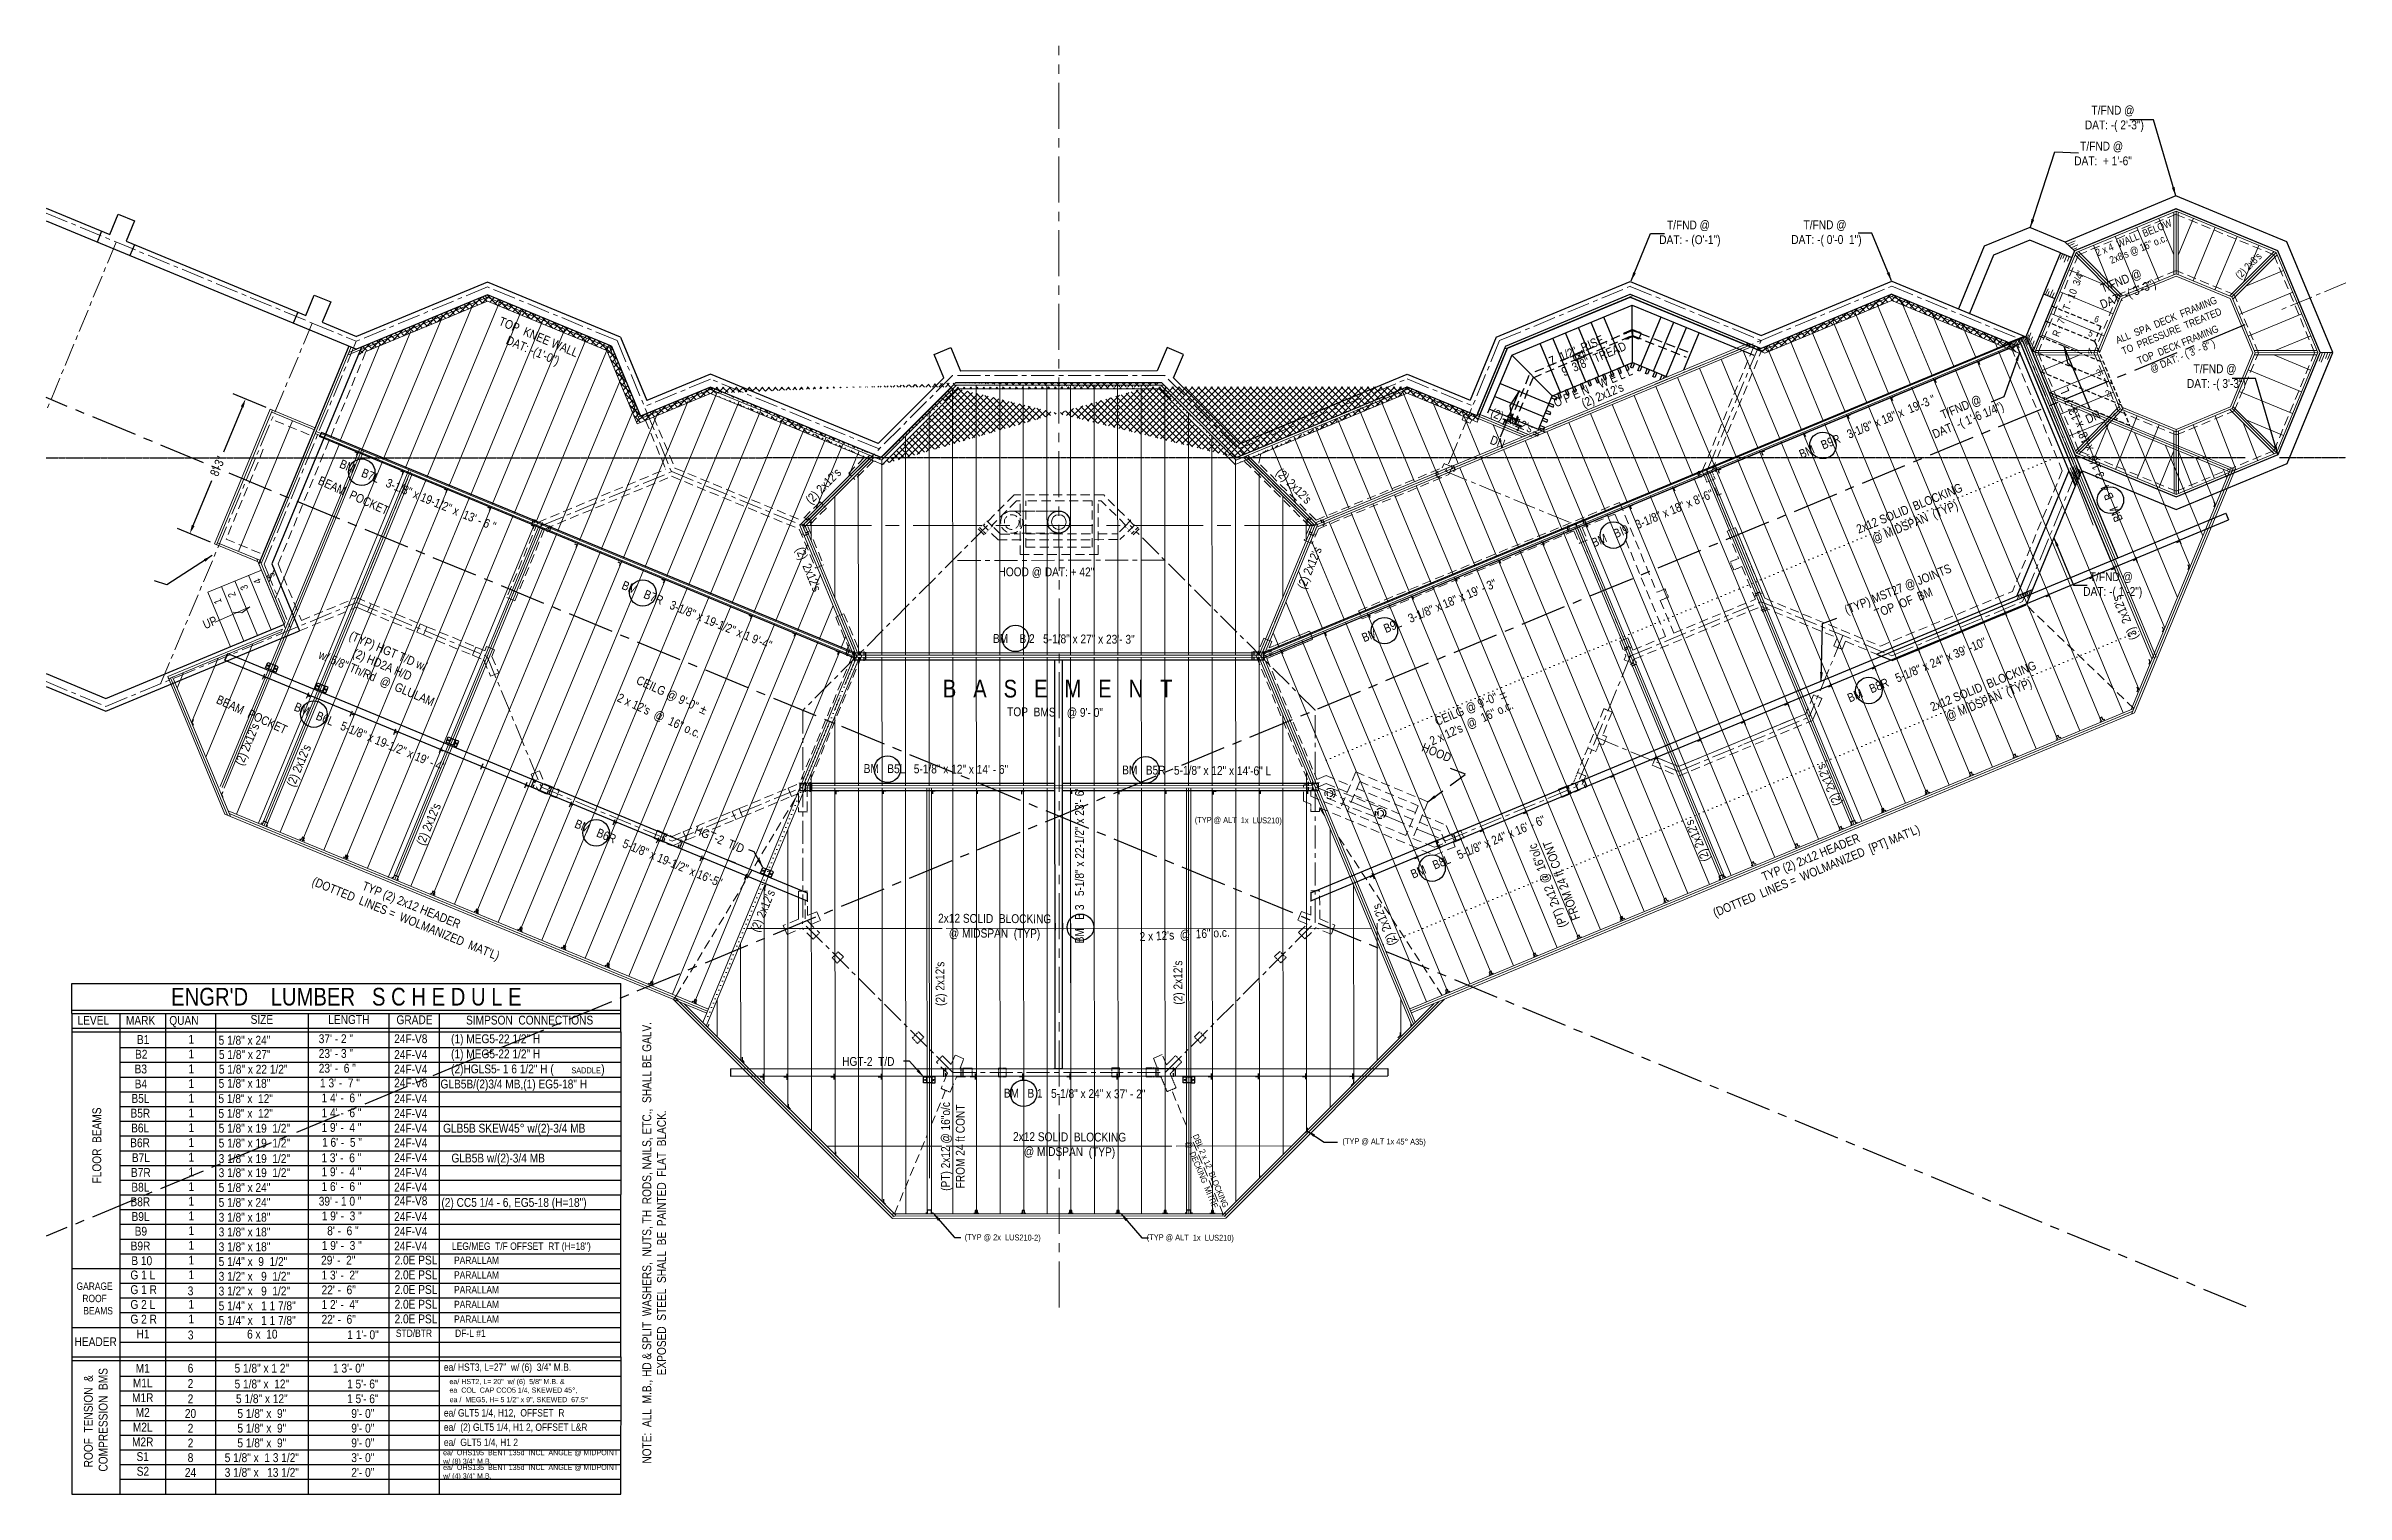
# Model space of a CAD drawing. Header units: inches. Extents: x 2775 to 35778, y 1675 to 10350.
# Drawn here: x 12681 to 14242, y 1935 to 2918 of the extents above; entities that cross this region are included whole.
import ezdxf

# ---------------------------------------------------------------- set-up
doc = ezdxf.new("R2010")
doc.units = ezdxf.units.IN
doc.header["$LTSCALE"] = 0.5
doc.header["$MEASUREMENT"] = 0
doc.header["$PDMODE"] = 1
for name, pattern in [('CENTER', [2, 1.25, -0.25, 0.25, -0.25]), ('DASHED2', [0.375, 0.25, -0.125]), ('DOT2', [0.125, 0, -0.125]), ('HIDDEN', [0.375, 0.25, -0.125])]:
    doc.linetypes.add(name, pattern=pattern)
doc.layers.get('Defpoints').update_dxf_attribs({"linetype": 'CONTINUOUS'})
for name, color, linetype in [('BEAMS', 3, 'CONTINUOUS'), ('BM_SCHEDULE_TEXT', 7, 'CONTINUOUS'), ('COLUMN_CAPS', 7, 'CONTINUOUS'), ('FL FRAMING STEEL', 7, 'CONTINUOUS'), ('LAYOUT LINES', 1, 'CENTER'), ('LLFRAMING', 6, 'CONTINUOUS'), ('LLSTAIRS', 47, 'CONTINUOUS'), ('LLTEXT', 7, 'CONTINUOUS'), ('STAIRS', 7, 'CONTINUOUS')]:
    doc.layers.add(name, color=color, linetype=linetype)
for name, color, linetype, lineweight in [('FL JOISTS', 7, 'CONTINUOUS', 20), ('FOUNDATION', 7, 'CONTINUOUS', 30), ('GRID', 1, 'CENTER', 20), ('KNEE WALL', 7, 'CONTINUOUS', 9), ('WALLS', 4, 'HIDDEN', 9)]:
    doc.layers.add(name, color=color, linetype=linetype, lineweight=lineweight)
doc.styles.add('ARCH ENT', font='technical.ttf', dxfattribs={"height": 2})
doc.styles.add('ARCHENT', font='technical.ttf', dxfattribs={"height": 6})
doc.styles.add('ARCHENTLTD', font='technical.ttf', dxfattribs={"height": 6})
doc.dimstyles.new('ARCHENT', dxfattribs={"dimtxt": 6, "dimasz": 6, "dimexe": 9, "dimexo": 3, "dimgap": 1, "dimtad": 0, "dimtoh": 1, "dimdec": 3, "dimzin": 0, "dimdsep": 46, "dimlunit": 4, "dimtxsty": 'ARCHENTLTD', "dimcen": 6, "dimaunit": 1, "dimadec": 0, "dimazin": 0, "dimtfac": 1, "dimtdec": 3, "dimtofl": 0, "dimtmove": 0, "dimatfit": 3, "dimfxl": 1, "dimfrac": 2, "dimtolj": 1, "dimtzin": 0, "dimarcsym": 0})
doc.dimstyles.new('ARCHENTLTD', dxfattribs={"dimtxt": 12, "dimasz": 6, "dimexe": 9, "dimexo": 3, "dimgap": 1, "dimtad": 0, "dimdec": 4, "dimzin": 1, "dimdsep": 46, "dimlunit": 4, "dimtxsty": 'ARCHENT', "dimcen": 6, "dimaunit": 1, "dimadec": 5, "dimazin": 0, "dimtfac": 1, "dimtdec": 4, "dimtofl": 0, "dimtmove": 0, "dimatfit": 3, "dimfxl": 1, "dimfrac": 2, "dimtolj": 1, "dimtzin": 0, "dimarcsym": 0})
pattern_1 = [(45, (7616.56, -429.6986), (-2.2097087, 2.2097087), []), (135, (7616.56, -429.6986), (-2.2097087, -2.2097087), [])]

msp = doc.modelspace()

# ---------------------------------------------------------------- texts
at = {"layer": 'BEAMS', "linetype": 'Continuous', "lineweight": 9, "char_height": 6, "attachment_point": 5, "style": 'ARCHENTLTD'}
for s, insert, rotation in [('BM   B 4   3-1/8" x 18" x 13\'-7" L\\P\\P  ', (14078.3857, 2644.4527), 112.6375), ('BM   B9R   3-1/8" x 18" x  19\'-3 " \\P\\P  ', (13920.9401, 2650.3673), 22.6375), ('BM   B7L   3-1/8" x 19-1/2" x  13\' - 6 " \\P\\P  ', (12929.7565, 2603.8915), 337.6375), ('BM   B 9   3-1/8" x 18" x 8\'-6" L\\P\\P  ', (13777.8062, 2589.24), 22.6375), ('BM   B7R   3-1/8" x 19-1/2" x 1 9\'-4" \\P\\P  ', (13119.1493, 2522.3981), 337.6375), ('BM   B9L   3-1/8" x 18" x 19\' - 3" \\P\\P  ', (13623.6682, 2525.5701), 22.6375), ('BM    B 2   5-1/8" x 27" x 23\'- 3" \\P\\P  ', (13371.8638, 2505.4835), 359.6375), ('BM   B8R   5-1/8" x 24" x 39\' -10"\\P\\P  ', (13954.6025, 2485.2413), 22.6375), ('BM   B6L   5-1/8" x 19-1/2" x 19\' - 4" \\P\\P  ', (12897.1377, 2439.7224), 337.6375), ('BM   B5L   5-1/8" x 12" x 14\' - 6" \\P\\P  ', (13285.0755, 2417.1724), 359.6375), ('BM   B5R   5-1/8" x 12" x 14\'-6" L\\P\\P  ', (13462.0268, 2416.2135), 359.6375), ('BM   B 3   5-1/8" x 22-1/2" x 23\'- 6" \\P\\P  ', (13392.6172, 2361.8957), 90), ('BM   B6R   5-1/8" x 19-1/2" x 16\'-5" \\P\\P  ', (13086.2848, 2360.8012), 337.6375), ('BM   B8L   5-1/8" x 24" x 16\' - 6" \\P\\P  ', (13656.8369, 2365.0517), 22.6375), ('BM   B 1   5-1/8" x 24" x 37\' - 2" \\P\\P  ', (13379.1767, 2196.8688), 359.6375)]:
    msp.add_mtext(s, dxfattribs=dict(at, insert=insert, rotation=rotation))
at = {"layer": 'BEAMS', "color": 7, "linetype": 'Continuous', "lineweight": 9, "char_height": 6, "attachment_point": 5, "style": 'ARCHENTLTD'}
for s, insert, rotation in [('2x12 SOLID  BLOCKING\\P@ MIDSPAN  (TYP)\\P\\P  ', (13951.7244, 2589.4554), 22.1784195), ('2x12 SOLID  BLOCKING\\P@ MIDSPAN  (TYP)\\P\\P  ', (14001.8014, 2468.8027), 22.1784195), ("TYP (2) 2x12 HEADER \\P(DOTTED  LINES =  WOLMANIZED  [PT] MAT'L)\\P\\P  ", (13884.8393, 2352.6488), 22.3852778), ("TYP (2) 2x12 HEADER \\P(DOTTED  LINES =  WOLMANIZED  MAT'L)\\P\\P  ", (12923.2548, 2320.2429), 337.8580556), ('2x12 SOLID  BLOCKING\\P@ MIDSPAN  (TYP)\\P\\P  ', (13324.9087, 2309.8053), 359.6375), ('2x12 SOLID  BLOCKING\\P@ MIDSPAN  (TYP)\\P\\P  ', (13375.7589, 2161.5757), 359.6375)]:
    msp.add_mtext(s, dxfattribs=dict(at, insert=insert, rotation=rotation))
at = {"layer": 'BM_SCHEDULE_TEXT', "linetype": 'Continuous', "lineweight": 9, "style": 'ARCHENT'}
for s, height, p in [('B2', 6, (12741.6642, 2230.5898)), ('B1', 6, (12742.9698, 2240.5898)), ('  37\' - 2 "', 6, (12862.5017, 2241.1401)), ('  23\' - 3 "', 6, (12862.5017, 2231.1401)), ('24F-V8', 6, (12917.5211, 2241.1401)), ('24F-V4', 6, (12917.5211, 2230.4214)), ('(1) MEG5-22 1/2" H', 6, (12956.1406, 2241.1115)), ('(1) MEG5-22 1/2" H', 6, (12956.1406, 2230.8677)), ('B3', 6, (12741.372, 2220.5898)), ('B4', 6, (12741.4319, 2210.4284)), ('  23\' -  6 "', 6, (12862.5017, 2221.0855)), ('   1 3\' -  7 "', 6, (12861.4653, 2211.1192)), ('24F-V4', 6, (12917.5211, 2220.4214)), ('24F-V8', 6, (12917.5211, 2211.1401)), ('GLB5B/(2)3/4 MB,(1) EG5-18" H', 6, (12948.9654, 2210.3928)), ('(2)HGLS5- 1 6 1/2" H (', 6, (12956.1406, 2220.6238)), ('SADDLE', 4.0002, (13037.7398, 2220.6238)), (')', 6, (13058.0351, 2220.6238)), ('B5L', 6, (12739.2171, 2200.5898)), ('1', 6, (12777.9235, 2200.7452)), ('5 1/8" x  12"', 6, (12798.2526, 2200.4691)), ('   1 4\' -  6 "', 6, (12862.5017, 2200.9215)), ('24F-V4', 6, (12917.5211, 2200.4214)), ('B5R', 6, (12738.5969, 2190.5898)), ('B6L', 6, (12739.0279, 2180.5351)), ('1', 6, (12777.9235, 2190.7452)), ('1', 6, (12777.9235, 2180.7452)), ('5 1/8" x  12"', 6, (12798.2526, 2190.4691)), (' 5 1/8" x 19  1/2"', 6, (12796.5035, 2180.3598)), ('   1 4\' -  6 "', 6, (12862.5017, 2190.8668)), ('   1 9\' -  4 "', 6, (12862.5017, 2180.8668)), ('24F-V4', 6, (12917.5211, 2190.4214)), ('24F-V4', 6, (12917.5211, 2180.4214)), ('GLB5B SKEW45° w/(2)-3/4 MB', 6, (12950.7175, 2180.3799)), ('B6R', 6, (12738.4077, 2170.4805)), ('1', 6, (12777.9235, 2170.7452)), (' 5 1/8" x 19  1/2"', 6, (12796.5035, 2170.3051)), ('    1 6\' -  5 "', 6, (12860.9471, 2170.7953)), ('24F-V4', 6, (12917.5211, 2170.4214)), ('B7R', 6, (12738.9081, 2150.3375)), ('B7L', 6, (12739.5283, 2160.409)), ('1', 6, (12777.9235, 2160.7452)), ('1', 6, (12777.9235, 2150.7452)), (' 3 1/8" x 19  1/2"', 6, (12796.5035, 2159.7712)), (' 3 1/8" x 19  1/2"', 6, (12796.5035, 2150.1958)), ('    1 3\' -  6 "', 6, (12860.4976, 2160.3374)), ('   1 9\' -  4 "', 6, (12862.5017, 2150.7953)), ('24F-V4', 6, (12917.5211, 2160.4214)), ('24F-V4', 6, (12917.5211, 2150.4214)), ('GLB5B w/(2)-3/4 MB', 6, (12956.3803, 2160.1361)), ('B8L', 6, (12739.1709, 2140.3333)), ('1', 6, (12777.9235, 2140.7452)), (' 5 1/8" x 24"', 6, (12796.5035, 2140.1411)), ('   1 6\' -  6 "', 6, (12862.5017, 2140.7407)), ('24F-V4', 6, (12917.5211, 2140.4214)), ('B8R', 6, (12738.5622, 2130.4627)), ('B9L', 6, (12739.3148, 2120.4627)), ('1', 6, (12777.935, 2130.883)), ('1', 6, (12777.935, 2120.883)), (' 3 1/8" x 18"', 6, (12796.5035, 2119.9771)), (' 5 1/8" x 24"', 6, (12796.5035, 2130.0318)), ('  39\' - 1 0 "', 6, (12862.5132, 2130.8238)), ('  1 9\' -  3 "', 6, (12864.5922, 2120.8238)), ('24F-V8', 6, (12917.5211, 2131.1401)), ('24F-V4', 6, (12917.5211, 2120.4214)), ('(2) CC5 1/4 - 6, EG5-18 (H=18")', 6, (12949.5899, 2130.03)), ('B9', 6, (12741.4298, 2110.4627)), ('1', 6, (12777.935, 2110.883)), (' 3 1/8" x 18"', 6, (12796.5035, 2109.9771)), ('     8\' -  6 "', 6, (12862.5132, 2110.7692)), ('24F-V4', 6, (12917.5211, 2110.4214)), ('B9R', 6, (12738.6947, 2100.4627)), ('B 10', 6, (12739.1706, 2090.4627)), ('1', 6, (12777.935, 2100.883)), ('1', 6, (12777.935, 2090.883)), (' 3 1/8" x 18"', 6, (12796.5035, 2099.9225)), (' 5 1/4" x  9  1/2"', 6, (12796.5035, 2089.8678)), ('29\' -  2"', 6, (12867.9352, 2090.8238)), ('  1 9\' -  3 "', 6, (12864.5922, 2100.8238)), ('24F-V4', 6, (12917.5211, 2100.4214)), ('LEG/MEG  T/F OFFSET  RT (H=18")', 5, (12956.7589, 2100.8322)), ('G 1 L', 6, (12738.5531, 2080.7572)), ('G 1 R', 6, (12738.5531, 2070.8)), ('1', 6, (12777.935, 2080.9258)), (' 3 1/2" x   9  1/2"', 6, (12796.5035, 2079.8678)), (' 3 1/2" x   9  1/2"', 6, (12796.5035, 2069.8678)), ('   22\' -  6"', 6, (12862.5132, 2070.6598)), ('   1 3\' -  2"', 6, (12862.5132, 2080.7145)), ('G 2 L', 6, (12738.5531, 2060.7572)), ('1', 6, (12777.935, 2060.883)), (' 5 1/4" x   1 1 7/8"', 6, (12796.5035, 2059.8678)), ('   1 2\' -  4"', 6, (12862.5132, 2060.7145)), ('G 2 R', 6, (12738.5531, 2050.8)), ('1', 6, (12777.935, 2050.883)), (' 5 1/4" x   1 1 7/8"', 6, (12796.5035, 2049.9106)), ('   22\' -  6"', 6, (12862.5132, 2050.6598))]:
    msp.add_text(s, height=height, dxfattribs=at).set_placement(p)
at = {"layer": 'BM_SCHEDULE_TEXT', "style": 'ARCHENT'}
for p in [(12777.9235, 2240.7452), (12777.9235, 2230.7452), (12777.9235, 2220.7452), (12777.9235, 2210.7452)]:
    msp.add_text('1', height=6, dxfattribs=at).set_placement(p)
at = {"layer": 'BM_SCHEDULE_TEXT', "linetype": 'Continuous', "ltscale": 0.5, "style": 'ARCHENT'}
for s, insert, char_height, width, attachment_point in [("ENGR'D    LUMBER   S C H E D U L E", (12885.0918, 2272.5694), 12, 372.5, 5), ('  LEVEL      MARK     QUAN               ', (12698.8449, 2259.5783), 6, 787, 1), ('SIZE', (12827.7318, 2257.1776), 6, 62.5, 5), ('LENGTH', (12886.769, 2257.0962), 6, 55, 5), ('GRADE', (12931.3051, 2256.9457), 6, 62.5, 5), ('SIMPSON  CONNECTIONS', (13009.4408, 2256.7076), 6, 123.125, 5), (' 5 1/8" x 24"', (12796.4788, 2243.0483), 6, 96.5, 4), (' 5 1/8" x 27"\\P 5 1/8" x 22 1/2"                ', (12796.678, 2236.4278), 6, 62.25, 1), (' 5 1/8" x 18"', (12796.4788, 2213.7874), 6, 96.5, 4), ('GARAGE\\PROOF\\P   BEAMS', (12714.2285, 2067.8021), 5, 191, 5)]:
    msp.add_mtext(s, dxfattribs=dict(at, insert=insert, char_height=char_height, width=width, attachment_point=attachment_point))
at = {"layer": 'BM_SCHEDULE_TEXT', "color": 7, "linetype": 'Continuous', "ltscale": 0.5, "char_height": 6, "attachment_point": 5, "rotation": 90, "style": 'ARCHENT'}
for s, insert, width in [('NOTE:  ALL  M.B., HD & SPLIT  WASHERS,  NUTS, TH  RODS, NAILS, ETC.,  SHALL BE GALV.\\PEXPOSED  STEEL  SHALL  BE  PAINTED  FLAT  BLACK.   ', (13093.9767, 2105.6035), 340.25), ('ROOF  TENSION  &  COMPRESSION  BMS', (12715.0411, 1985.4514), 80.75)]:
    msp.add_mtext(s, dxfattribs=dict(at, insert=insert, width=width))
at = {"layer": 'BM_SCHEDULE_TEXT', "linetype": 'Continuous', "ltscale": 0.5, "insert": (12715.7558, 2171.6629), "char_height": 6, "width": 191, "attachment_point": 5, "rotation": 90, "style": 'ARCHENT'}
msp.add_mtext('FLOOR  BEAMS', dxfattribs=at)
at = {"layer": 'BM_SCHEDULE_TEXT', "color": 7, "linetype": 'Continuous', "ltscale": 0.5, "char_height": 4, "attachment_point": 5, "style": 'ARCHENT'}
for insert in [(12930.6667, 2093.8565), (12930.6667, 2083.8568), (12930.6667, 2073.8568), (12930.6667, 2063.8568), (12930.6667, 2053.8996)]:
    msp.add_mtext(' {\\H1.5x; 2.0E PSL} ', dxfattribs=dict(at, insert=insert))
at = {"layer": 'BM_SCHEDULE_TEXT', "color": 7, "linetype": 'Continuous', "ltscale": 0.5, "style": 'ARCHENT'}
for s, insert, char_height, width, attachment_point in [('PARALLAM', (12973.4228, 2093.7751), 5, 63, 5), ('3', (12779.3278, 2072.922), 6, 34, 5), ('PARALLAM', (12973.4228, 2083.7751), 5, 63, 5), ('PARALLAM', (12973.4228, 2073.7751), 5, 63, 5), ('PARALLAM', (12973.4228, 2063.7751), 5, 63, 5), ('H1', (12747.1068, 2043.7213), 6, 31, 5), ('3', (12779.431, 2043.0026), 6, 34, 5), ('6 x  10', (12828.0258, 2043.5777), 6, 63, 5), ('          1 1\'- 0"', (12886.8099, 2043.1832), 6, 55, 5), ('STD/BTR', (12930.9208, 2044.2085), 5, 63, 5), ('PARALLAM', (12973.4228, 2053.8179), 5, 63, 5), ('  DF-L #1', (12967.623, 2044.2085), 5, 63, 5), ('HEADER', (12714.9547, 2038.4782), 6, 32.625, 5), ('M1L', (12746.8773, 2010.4514), 6, 31, 5), ('M1', (12746.8773, 2020.4514), 6, 31, 5), ('6', (12779.3162, 2020.4514), 6, 34, 5), ('5 1/8" x 1 2"', (12827.7019, 2020.4514), 6, 63, 5), ('1 3\'- 0"', (12886.6836, 2020.4514), 6, 55, 5), ('  ea/ HST3, L=27"  w/ (6)  3/4" M.B.', (12948.0683, 2020.4514), 5, 123.25, 4), ('   ea/ HST2, L= 20"  w/ (6)  5/8" M.B. &\\P   ea  COL  CAP CCO5 1/4, SKEWED 45°,', (12951.0484, 2008.2047), 3.5, 123.25, 4), ('M1R', (12746.8773, 2000.4514), 6, 31, 5), ('2', (12779.3162, 2010.0921), 6, 34, 5), ('2', (12779.3162, 1999.7327), 6, 34, 5), ('5 1/8" x  12"', (12827.7019, 2009.7327), 6, 63, 5), ('5 1/8" x 12"', (12827.7019, 1999.7327), 6, 63, 5), ('          1 5\'- 6"', (12886.6836, 2009.7327), 6, 55, 5), ('          1 5\'- 6"', (12886.6836, 1999.7327), 6, 55, 5), ('  ea /  MEG5, H= 5 1/2" x 9", SKEWED  67.5°', (12952.4556, 1998.8374), 3.5, 123.25, 4), ('M2L', (12746.8773, 1980.4514), 6, 31, 5), ('M2', (12746.8773, 1990.4514), 6, 31, 5), ('20', (12779.3162, 1989.7327), 6, 34, 5), ('2', (12779.3162, 1979.7327), 6, 34, 5), ('5 1/8" x  9"', (12827.7019, 1989.7327), 6, 63, 5), ('5 1/8" x  9"', (12827.7019, 1979.7327), 6, 63, 5), ('          9\'- 0"', (12886.6836, 1989.7327), 6, 55, 5), ('          9\'- 0"', (12886.6836, 1979.7327), 6, 55, 5), ('  ea/ GLT5 1/4, H12,  OFFSET  R', (12948.0683, 1989.7327), 5, 123.125, 4), ('  ea/  (2) GLT5 1/4, H1 2, OFFSET L&R', (12948.0683, 1979.7327), 5, 123.125, 4), ('M2R', (12746.8773, 1970.4514), 6, 31, 5), ('2', (12779.3162, 1969.7327), 6, 33.875, 5), ('5 1/8" x  9"', (12827.7019, 1969.7327), 6, 63, 5), ('          9\'- 0"', (12886.6836, 1969.7327), 6, 55, 5), ('  ea/  GLT5 1/4, H1 2', (12948.0683, 1969.7327), 5, 123.125, 4), ('S1', (12746.8773, 1960.4514), 6, 31, 5), ('S2', (12746.992, 1950.4514), 6, 31, 5), ('24', (12779.3162, 1949.7327), 6, 34, 5), ('8', (12779.3162, 1959.7327), 6, 33.875, 5), ('3 1/8" x   13 1/2"', (12827.7019, 1949.7327), 6, 63, 5), ('5 1/8" x  1 3 1/2"', (12827.7019, 1959.7327), 6, 63, 5), ('          3\'- 0"', (12886.6836, 1959.7327), 6, 55, 5), ('          2\'- 0"', (12886.6836, 1949.7327), 6, 55, 5), ('  ea/  OHS195  BENT 135d  INCL  ANGLE @ MIDPOINT\\P  w/ (8) 3/4" M.B.', (12948.0683, 1959.7327), 3.5, 123.125, 4), ('  ea/  OHS135  BENT 135d  INCL  ANGLE @ MIDPOINT\\P  w/ (4) 3/4" M.B.', (12948.0683, 1949.7327), 3.5, 123.125, 4)]:
    msp.add_mtext(s, dxfattribs=dict(at, insert=insert, char_height=char_height, width=width, attachment_point=attachment_point))
at = {"layer": 'FL FRAMING STEEL', "ltscale": 1.5, "attachment_point": 5, "style": 'ARCHENTLTD'}
for s, insert, char_height, rotation in [('{\\C7;(TYP) MST27 @ JOINTS\\PTOP  OF  BM}', (13939.8144, 2544.6932), 6, 21.9894444), ('(TYP @ ALT  1x  LUS210) ', (13490.3425, 2391.8815), 4, 359.4894444)]:
    msp.add_mtext(s, dxfattribs=dict(at, insert=insert, char_height=char_height, rotation=rotation))
at = {"layer": 'FL FRAMING STEEL', "color": 5, "linetype": 'Continuous', "ltscale": 0.5, "insert": (13138.2494, 2379.4319), "char_height": 6, "width": 54.75, "attachment_point": 5, "rotation": 337.5, "style": 'ARCHENT'}
msp.add_mtext('HGT-2  T/D', dxfattribs=at)
at = {"layer": 'FL FRAMING STEEL', "color": 5, "linetype": 'Continuous', "ltscale": 0.5, "insert": (13239.2554, 2228.6777), "char_height": 6, "width": 54.75, "attachment_point": 5, "style": 'ARCHENT'}
msp.add_mtext('HGT-2  T/D', dxfattribs=at)
at = {"layer": 'FL FRAMING STEEL', "color": 7, "ltscale": 1.5, "char_height": 4, "attachment_point": 5, "style": 'ARCHENTLTD'}
for s, insert, rotation in [('DBL 2 x 12  BLOCKING  \\P@  DECKING  MITRE', (13468.1476, 2153.0327), 292.8577778), ('(TYP @ ALT 1x 45° A35) ', (13589.2792, 2173.8004), 359.4894444), ('(TYP @ 2x  LUS210-2) ', (13330.4753, 2108.6958), 359.4894444), ('(TYP @ ALT  1x  LUS210) ', (13457.767, 2108.5759), 359.4894444)]:
    msp.add_mtext(s, dxfattribs=dict(at, insert=insert, rotation=rotation))
at = {"layer": 'FOUNDATION', "color": 27, "linetype": 'Continuous', "lineweight": 30, "ltscale": 1.5, "char_height": 5.999734, "attachment_point": 5, "style": 'ARCHENTLTD'}
for s, insert, rotation in [('{\\C7;T/FND @\\P DAT: -( 2\'-3")\\P}  ', (14083.8742, 2863.4738), 359.9808333), ('{\\C7;T/FND @\\P DAT:  + 1\'-6"\\P\\P}  ', (14076.1912, 2834.933), 0.0191667), ('{\\C7;T/FND @\\P DAT: - (O\'-1")\\P}  ', (13795.8142, 2785.5808), 0.0191667), ('{\\C7;T/FND @\\P DAT: -( 0\'-0  1")\\P}  ', (13888.4815, 2785.7011), 359.9808333), ('{\\C7;T/FND @\\P DAT: -( 3\'-3")\\P}  ', (14093.4786, 2748.5311), 22.0825), ('{\\C7;T/FND @\\P DAT: -( 3\'-3")\\P}  ', (14153.1256, 2687.9793), 359.9808333), ('{\\C7;T/FND @\\P DAT: -( 1\'-6 1/4")\\P}  ', (13984.944, 2662.8507), 22.5191667), ('{\\C7;T/FND @\\P DAT: -( 1\'-2")\\P}  ', (14082.7509, 2546.8155), 0.0191667)]:
    msp.add_mtext(s, dxfattribs=dict(at, insert=insert, rotation=rotation))
at = {"layer": 'LLTEXT', "linetype": 'Continuous', "lineweight": 9, "style": 'ARCHENTLTD'}
for s, insert, char_height, attachment_point, rotation in [('2 x 4  WALL  BELOW\\P\\P  ', (14122.3852, 2800.5895), 5, 3, 22.32), ('2x8\'s @ 16" o.c.\\P\\P  ', (14119.2156, 2790.3547), 5, 3, 22.32), ('R - 7",  T - 10  3/4"  ', (14059.9243, 2765.9664), 5, 3, 68.32), ("(2) 2x8's\\P\\P  ", (14181.7757, 2778.2315), 5, 3, 44.82), ('ALL  SPA  DECK  FRAMING\\PTO  PRESSURE  TREATED\\P\\P  ', (14153.0731, 2748.2179), 5, 3, 22.32), ('7  1/2"  RISE,\\P        9  3/8"  TREAD\\P\\P  ', (13726.5545, 2697.9665), 6, 5, 23.1063889), ('TOP  DECK FRAMING\\P@ DAT: - ( 3\' - 8" )\\P\\P  ', (14132.9044, 2703), 5, 5, 22.32), ('O P E N    W E L L\\P\\P  ', (13756.2194, 2700.63), 6, 3, 23.1063889), ("(2) 2x12's\\P\\P  ", (13750.0767, 2689.6473), 6, 3, 23.1063889), ("(2) 2x12's\\P\\P  ", (13691.0029, 2660.8318), 6, 3, 337.6308333), ("(2) 2x12's\\P\\P  ", (13196.0977, 2610.7196), 6, 1, 45.2825), ("(2) 2x12's\\P\\P  ", (13540.7924, 2610.8319), 6, 3, 314.7547222), ("(2)  2x12's\\P\\P  ", (13195.2501, 2578.6378), 6, 1, 292.74), ("(2) 2x12's\\P\\P  ", (13541.6609, 2578.7506), 6, 3, 67.2975), ("(3)  2x12's\\P\\P  ", (14083.0487, 2543.2064), 6, 3, 113.32), ("(2) 2x12's\\P\\P  ", (12820.7551, 2458.9919), 6, 3, 67.32), ("(2) 2x12's\\P\\P  ", (12855.7712, 2444.517), 6, 3, 67.32), ("(2) 2x12's\\P\\P  ", (13882.4512, 2428.905), 6, 3, 113.32), ("(2) 2x12's\\P\\P  ", (12943.8828, 2404.7537), 6, 3, 67.32), ("(2) 2x12's\\P\\P  ", (13793.1955, 2390.9805), 6, 3, 113.32), ("(2) 2x12's\\P\\P  ", (13170.6635, 2345.9436), 6, 3, 67.32), ("(2) 2x12's\\P\\P  ", (13580.9314, 2334.0879), 6, 3, 113.32), ("(2) 2x12's\\P\\P  ", (13284.8506, 2296.3724), 6, 3, 90.32), ("(2) 2x12's\\P\\P  ", (13446.2995, 2297.1713), 6, 3, 90.32)]:
    msp.add_mtext(s, dxfattribs=dict(at, insert=insert, char_height=char_height, attachment_point=attachment_point, rotation=rotation))
at = {"layer": 'LLTEXT', "linetype": 'Continuous', "lineweight": 30, "ltscale": 1.5, "char_height": 6, "attachment_point": 5, "style": 'ARCHENTLTD'}
for s, insert, rotation in [('TOP  KNEE WALL\\PDAT: -(1\'-0")', (13013.247, 2715.0851), 337.1763889), ('(TYP) HGT T/D w/\\P(2) HD2A H/D\\Pw/ 5/8" Th/Rd  @  GLULAM', (12909.2821, 2497.5401), 337.0186111), ('CEILG @ 9\'-0" ±', (13105.7059, 2476.8176), 335.4994444), ('2 x 12\'s  @  16" o.c.', (13097.0722, 2462.9174), 335.4994444), ('TOP  BMS    @ 9\'- 0"', (13365.9761, 2465.2058), 359.4894444), ('2 x 12\'s  @  16" o.c.', (13648.7583, 2457.9627), 24.5906303), ('CEILG @ 9\'-0" ±', (13648.1391, 2468.5217), 22.535), ('2 x 12\'s  @  16" o.c.', (13453.9457, 2314.2714), 2.7958664)]:
    msp.add_mtext(s, dxfattribs=dict(at, insert=insert, rotation=rotation))
at = {"layer": 'LLTEXT', "linetype": 'Continuous', "lineweight": 9, "ltscale": 1.5, "char_height": 6, "style": 'ARCHENTLTD'}
for s, insert, attachment_point, rotation in [('BEAM  POCKET', (12889.978, 2612.8273), 5, 335.4994444), ('HOOD @ DAT: + 42"\\P{\\H1.999x;  }', (13392.6124, 2563.966), 3, 359.9058333), ('BEAM  POCKET', (12820.9181, 2464.154), 5, 335.4994444)]:
    msp.add_mtext(s, dxfattribs=dict(at, insert=insert, attachment_point=attachment_point, rotation=rotation))
at = {"layer": 'LLTEXT', "ltscale": 50, "insert": (13367.7304, 2481.673), "char_height": 12, "attachment_point": 5, "style": 'ARCH ENT'}
msp.add_mtext('B   A   S   E   M   E   N   T', dxfattribs=at)
at = {"layer": 'LLTEXT', "color": 7, "linetype": 'Continuous', "lineweight": 9, "char_height": 6, "attachment_point": 5, "style": 'ARCHENTLTD'}
for insert, rotation in [((13714.3403, 2353.2945), 110.6787454), ((13306.7298, 2171.0072), 90)]:
    msp.add_mtext('(PT) 2x12 @ 16"o/c \\PFROM 24 ft CONT\\P\\P  ', dxfattribs=dict(at, insert=insert, rotation=rotation))
at = {"layer": 'STAIRS', "color": 7, "linetype": 'Continuous', "lineweight": 9, "ltscale": 1.5, "attachment_point": 3, "style": 'ARCHENTLTD'}
for s, insert, char_height, rotation in [('6\\P\\P{\\H1.333x;  }', (14075.077, 2734.0886), 4.5, 337.41), ('5\\P\\P{\\H1.333x;  }', (14071.0991, 2724.4657), 4.5, 337.41), ('4\\P\\P{\\H1.333x;  }', (14068.55, 2713.3607), 4.5, 22.41), ('3\\P\\P{\\H1.333x;  }', (14074.7006, 2698.9154), 4.5, 22.4099496), ('DN\\P{\\H1.333x;  }', (14073.5128, 2671.0673), 6, 24.8828351), ('2\\P\\P{\\H1.333x;  }', (14080.8026, 2684.8252), 4.5, 22.4099496), ('1\\P{\\H1.333x;  }', (14085.9912, 2669.206), 4.5, 20.3635997)]:
    msp.add_mtext(s, dxfattribs=dict(at, insert=insert, char_height=char_height, rotation=rotation))
at = {"layer": 'STAIRS', "color": 27, "linetype": 'Continuous', "lineweight": 30, "ltscale": 1.5, "insert": (13672.0199, 2650.3785), "char_height": 6, "attachment_point": 3, "rotation": 339.8828351, "style": 'ARCHENTLTD'}
msp.add_mtext('DN\\P{\\H1.333x;  }', dxfattribs=at)
at = {"layer": 'STAIRS', "color": 7, "linetype": 'Continuous', "lineweight": 30, "ltscale": 1.5, "style": 'ARCHENTLTD'}
for s, insert, char_height, attachment_point, rotation in [('5\\P\\P{\\H1.333x;  }', (12830.93, 2559.0438), 5, 3, 112.2205556), ('2\\P\\P{\\H1.333x;  }', (12804.4266, 2545.9858), 5, 3, 112.2205091), ('3\\P\\P{\\H1.333x;  }', (12812.7715, 2550.8662), 5, 3, 112.2205091), ('4\\P\\P{\\H1.333x;  }', (12821.8037, 2555.19), 5, 3, 112.2205556), ('UP\\P  ', (12794.4499, 2521.979), 6, 5, 22.5786111), ('1\\P{\\H1.333x;  }', (12794.8161, 2541.6066), 5, 3, 110.1741593)]:
    msp.add_mtext(s, dxfattribs=dict(at, insert=insert, char_height=char_height, attachment_point=attachment_point, rotation=rotation))
at = {"layer": 'WALLS', "linetype": 'Continuous', "lineweight": 30, "ltscale": 1.5, "insert": (13635.5881, 2437.2415), "char_height": 6, "attachment_point": 3, "rotation": 337.6144909, "style": 'ARCHENTLTD'}
msp.add_mtext('HOOD{\\H1.999x;  }', dxfattribs=at)

# ---------------------------------------------------------------- blocks, each defined once
blk = doc.blocks.new('*D35')
at = {"layer": 'Defpoints', "color": 0, "linetype": 'Continuous', "lineweight": 5, "ltscale": 50}
for p in [(12816.7, 2678.4), (12833.5, 2671.5), (12795.6, 2580)]:
    blk.add_point(p, dxfattribs=at)
at = {"layer": 'FL JOISTS', "color": 0, "linetype": 'Continuous', "lineweight": -2, "ltscale": 50}
for p, q in [((12814.4, 2672.9), (12801.7, 2642.3)), ((12830.7, 2672.6), (12808.3, 2681.9)), ((12781.1, 2592.5), (12793.8, 2623)), ((12792.9, 2581.1), (12770.5, 2590.4))]:
    blk.add_line(p, q, dxfattribs=at)
at = {"layer": 'FL JOISTS', "color": 0, "linetype": 'Continuous', "lineweight": 5, "ltscale": 50}
for points in [[(12813.4, 2673.3), (12815.3, 2672.5), (12816.7, 2678.4)], [(12780.2, 2592.9), (12782.1, 2592.1), (12778.8, 2586.9)]]:
    blk.add_solid(points, dxfattribs=at)
at = {"layer": 'FL JOISTS', "color": 0, "linetype": 'Continuous', "lineweight": 9, "ltscale": 50, "insert": (12797.7, 2632.7), "char_height": 6, "attachment_point": 5, "rotation": 67.5409, "style": 'ARCHENTLTD'}
blk.add_mtext('\\A1;8\'-3"', dxfattribs=at)

# ---------------------------------------------------------------- dimensions: what is measured, and where the dimension line sits
at = {"layer": 'FL JOISTS', "color": 7, "linetype": 'Continuous', "lineweight": 9, "ltscale": 50}
dim = msp.add_aligned_dim(p1=(12795.6488, 2579.9805), p2=(12833.469, 2671.4712), distance=18.1935, dimstyle='ARCHENT', dxfattribs=at)
dim.commit()
dim.dimension.update_dxf_attribs({"geometry": '*D35', "text_midpoint": (12797.7453, 2632.6762)})

# ---------------------------------------------------------------- hatches: boundary and pattern name
at = {"layer": 'KNEE WALL', "lineweight": -3, "ltscale": 75}
h = msp.add_hatch(dxfattribs=at)
h.set_pattern_fill('ANSI37', color=256, scale=25, style=0)
h.set_pattern_definition(pattern_1)
h.paths.add_polyline_path([(12980.882, 2744.7115), (12980.8809, 2749.041), (12895.261, 2713.5497), (12893.1009, 2708.3243)])
h = msp.add_hatch(dxfattribs=at)
h.set_pattern_fill('ANSI37', color=256, scale=25, style=0)
h.set_pattern_definition(pattern_1)
edge = h.paths.add_edge_path()
edge.add_line((13084.63, 2666.7227), (13080.9349, 2665.191))
edge.add_line((13064.9273, 2714.2538), (13084.63, 2666.7227))
edge.add_line((13061.8667, 2711.1915), (13082.4508, 2661.534))
edge.add_line((13061.8667, 2711.1915), (12980.882, 2744.7115))
edge.add_line((13064.9273, 2714.2538), (12980.8809, 2749.041))
edge.add_line((12980.882, 2744.7115), (12980.8809, 2749.041))
h = msp.add_hatch(dxfattribs=at)
h.set_pattern_fill('ANSI37', color=256, scale=25, style=0)
h.set_pattern_definition(pattern_1)
edge = h.paths.add_edge_path()
edge.add_line((13132.4035, 2686.4013), (13132.2279, 2682.1487))
edge.add_line((13247.8819, 2638.5601), (13132.2752, 2686.4545))
edge.add_line((13248.8207, 2633.8458), (13132.2279, 2682.1487))
edge.add_line((13298.5397, 2689.2674), (13247.8819, 2638.5601))
edge.add_line((13300.1969, 2685.2722), (13248.8207, 2633.8458))
edge.add_line((13438.3655, 2689.3358), (13298.5397, 2689.2674))
edge.add_line((13436.7122, 2685.3389), (13300.1969, 2685.2722))
edge.add_line((13489.2085, 2638.5423), (13438.3655, 2689.3358))
edge.add_line((13488.2461, 2633.8554), (13436.7122, 2685.3389))
edge.add_line((13489.2085, 2638.5423), (13605.0164, 2686.6085))
edge.add_line((13488.2461, 2633.8554), (13605.0195, 2682.3222))
edge.add_line((13605.0195, 2682.3222), (13605.0164, 2686.6085))
at = {"layer": 'LLFRAMING', "linetype": 'Continuous', "ltscale": 0.5}
h = msp.add_hatch(dxfattribs=at)
h.set_pattern_fill('STEEL', color=5, scale=12, angle=23, style=0)
h.set_pattern_definition([(68, (13291.7783, 2094.8932), (-1.3907758, 0.56191), []), (68, (13291.4852, 2095.5836), (-1.3907758, 0.56191), [])])
h.paths.add_polyline_path([(13717.1609, 2708.0598), (13717.2586, 2707.8297), (13724.6279, 2710.9578), (13724.5302, 2711.1879)])
h.paths.add_polyline_path([(13718.6305, 2704.5976), (13718.7282, 2704.3675), (13726.0975, 2707.4956), (13725.9998, 2707.7257)])

# ---------------------------------------------------------------- linework, layer by layer
at = {"layer": 'BEAMS', "ltscale": 75}
for p, q in [((13507.5708, 2502.7741), (14021.1388, 2715.9308)), ((13507.6849, 2506.2979), (14024.4087, 2720.7644)), ((14019.9079, 2718.8964), (14082.3477, 2568.4573)), ((14024.6814, 2720.7644), (14087.0812, 2570.422)), ((13507.5708, 2502.7741), (14018.1035, 2714.671)), ((13507.5708, 2502.7741), (14018.1035, 2714.671)), ((13229.4562, 2506.305), (12868.0932, 2655.6811)), ((13229.4458, 2502.7723), (12866.8967, 2652.7867)), ((13807.7804, 2630.8527), (13809.0355, 2627.8972)), ((13539.5496, 2343.1687), (14160.4052, 2600.8552)), ((13539.5522, 2337.7563), (14162.3219, 2596.2371)), ((13719.1142, 2594.0518), (13720.3693, 2591.0962)), ((14160.4052, 2600.8552), (14162.3219, 2596.2371)), ((12802.627, 2501.0062), (12804.5371, 2505.627)), ((12802.627, 2501.0062), (13197.8405, 2337.634)), ((12804.5371, 2505.627), (13197.8379, 2343.0455)), ((13229.4458, 2501.2775), (13507.5712, 2501.3164)), ((13229.4562, 2506.305, -44584.5265), (13229.4562, 2501.2775)), ((13229.4562, 2506.162), (13507.5698, 2506.2979)), ((13229.4562, 2506.177), (13229.4562, 2501.2775)), ((13229.4562, 2506.177), (13229.4562, 2501.2775)), ((13365.9454, 2501.2287), (13370.9454, 2501.2311)), ((13365.9906, 2223.7587), (13365.9454, 2501.2287)), ((13370.9906, 2223.7611), (13370.9454, 2501.2311)), ((13507.5698, 2506.3439, -44584.5265), (13507.5712, 2501.3164)), ((13754.8301, 2503.2685), (13756.5169, 2503.9686)), ((13016.4272, 2412.5601), (13018.3373, 2417.1808)), ((13192.7813, 2417.4909), (13197.2697, 2417.5323)), ((13192.7813, 2417.4909), (13197.2697, 2417.5323)), ((13192.7813, 2417.4909), (13197.2697, 2417.5323)), ((13192.7813, 2417.4909), (13192.7813, 2412.5083)), ((13192.7813, 2412.5083), (13365.9597, 2412.5929)), ((13198.5259, 2417.5111), (13365.9592, 2417.5929)), ((13370.9592, 2417.5954), (13544.5089, 2417.6818)), ((13370.9597, 2412.5954), (13544.517, 2412.6802)), ((13544.5137, 2417.6628), (13544.517, 2412.6802)), ((13718.8376, 2417.6764), (13720.792, 2413.074)), ((13145.7272, 2223.6511), (13591.712, 2223.869)), ((13145.7272, 2223.6511), (13145.7272, 2218.6511)), ((13145.7272, 2218.6511), (13591.712, 2218.869)), ((13591.712, 2223.869), (13591.712, 2218.8679))]:
    msp.add_line(p, q, dxfattribs=at)
at = {"layer": 'BEAMS', "linetype": 'HIDDEN', "ltscale": 50}
for p, q in [((13757.7434, 2724.8059), (13687.883, 2695.1519)), ((13690.3818, 2692.816), (13757.7677, 2721.4131)), ((13795.5274, 2710.062), (13757.7434, 2724.8059)), ((13757.8058, 2721.4103), (13794.2121, 2706.8064)), ((13674.7644, 2662.6404), (13688.0339, 2695.0953)), ((13677.7263, 2661.415), (13690.402, 2692.7538))]:
    msp.add_line(p, q, dxfattribs=at)
at = {"layer": 'BEAMS', "ltscale": 0.2}
for p, q in [((12868.1415, 2655.7209), (12866.9229, 2652.7758)), ((13017.8843, 2593.7608), (13016.6657, 2590.8157))]:
    msp.add_line(p, q, dxfattribs=at)
at = {"layer": 'BEAMS', "ltscale": 5}
msp.add_line((14160.8748, 2601.05), (14160.8748, 2601.05), dxfattribs=at)
at = {"layer": 'BEAMS', "linetype": 'Continuous', "ltscale": 75}
for p, q in [((13365.9463, 2416.412), (13365.9463, 2421.1215)), ((13370.9584, 2416.4128), (13370.9584, 2421.1224)), ((13365.9753, 2322.6253), (13365.9753, 2317.9254)), ((13370.9749, 2322.6151), (13370.9749, 2317.9152)), ((13370.9906, 2223.7611), (13365.2545, 2223.7587))]:
    msp.add_line(p, q, dxfattribs=at)
at = {"layer": 'BEAMS', "ltscale": 0.75}
for p, q in [((13197.8379, 2343.0455), (13197.8405, 2337.634)), ((13539.5496, 2343.1687), (13539.5522, 2337.7563))]:
    msp.add_line(p, q, dxfattribs=at)
at = {"layer": 'BEAMS', "linetype": 'HIDDEN', "lineweight": 20, "ltscale": 50}
for p, q in [((13191.9869, 2325.5139), (13191.9829, 2339.745)), ((13196.4869, 2325.5152), (13196.4834, 2337.9126))]:
    msp.add_line(p, q, dxfattribs=at)
at = {"layer": 'BEAMS', "linetype": 'Continuous', "lineweight": 30, "ltscale": 75}
for centre in [(13887.0755, 2646.8784), (12895.486, 2628.6291), (14082.097, 2609.6988), (13744.8665, 2585.9806), (13086.3071, 2546.67), (13589.435, 2521.1025), (13339.1055, 2515.8639), (13918.2003, 2480.4568), (12863.0166, 2464.4618), (13252.2001, 2427.0923), (13427.5049, 2426.6738), (13054.5292, 2383.8536), (13621.8149, 2359.9395), (13383.2817, 2319.7666), (13344.6758, 2207.086)]:
    msp.add_circle(centre, 9, dxfattribs=at)
at = {"layer": 'BM_SCHEDULE_TEXT', "color": 1, "linetype": 'Continuous', "ltscale": 0.5}
msp.add_line((13674.6061, 2662.6904), (13677.9437, 2661.3405), dxfattribs=at)
at = {"layer": 'BM_SCHEDULE_TEXT', "linetype": 'Continuous', "ltscale": 0.5}
for p, q in [((12698.8449, 2281.5694), (13071.3387, 2281.5694)), ((12698.8449, 2263.5694), (12698.8449, 2281.5694)), ((13071.3387, 2248.8623), (13071.3387, 2281.5694)), ((12698.8449, 2263.5694), (13071.3387, 2263.5694)), ((12698.8449, 2261.1944), (12698.8449, 2263.5694)), ((12698.8449, 2261.1944), (12698.8449, 2058.1436)), ((12698.8449, 2261.1944), (13071.3387, 2261.1944)), ((12698.8449, 2248.8623), (12948.0683, 2248.8623)), ((12698.9597, 2251.1951), (13071.3387, 2251.1951)), ((12731.352, 2261.1096), (12731.352, 1935.0921)), ((12762.4025, 2261.1096), (12762.4025, 1935.0921)), ((12796.2299, 2261.1096), (12796.2299, 1935.0921)), ((12859.1739, 2261.1944), (12859.1739, 1935.0921)), ((12914.1933, 1935.0921), (12914.1933, 2261.1944)), ((12948.0683, 2261.1944), (12948.0683, 1935.0921)), ((12948.0683, 2248.8623), (13071.3387, 2248.8623)), ((13071.3387, 2248.8623), (13071.0873, 2027.7005)), ((12731.352, 2238.1436), (13071.3387, 2238.1436)), ((12731.352, 2228.1436), (13071.3387, 2228.1436)), ((12731.352, 2218.1436), (13071.3387, 2218.1436)), ((12731.352, 2208.1436), (13071.3387, 2208.1436)), ((12731.352, 2198.1436), (13071.3387, 2198.1436)), ((12731.352, 2188.1436), (13071.3387, 2188.1436)), ((12731.352, 2178.1436), (13071.3387, 2178.1436)), ((12731.352, 2168.1436), (13071.3387, 2168.1436)), ((12731.352, 2158.1436), (13071.3387, 2158.1436)), ((12731.352, 2148.1436), (13071.3387, 2148.1436)), ((12731.352, 2138.1436), (13071.3387, 2138.1436)), ((12731.352, 2128.1436), (13071.3387, 2128.1436)), ((12731.352, 2118.1436), (13071.3387, 2118.1436)), ((12731.352, 2108.1436), (13071.3387, 2108.1436)), ((12731.352, 2098.1436), (13071.3387, 2098.1436)), ((12698.8449, 2088.1436), (13071.3387, 2088.1436)), ((12731.352, 2078.1436), (13071.3387, 2078.1436)), ((12731.352, 2068.1436), (13071.3387, 2068.1436)), ((12698.8345, 2048.1863), (13071.3387, 2048.1863)), ((12731.352, 2058.1863), (13071.3387, 2058.1863)), ((12731.352, 2038.1863), (13071.3387, 2038.1863)), ((12698.7301, 2025.8108), (13071.3355, 2025.8108)), ((12698.8449, 2028.1436), (12948.0683, 2028.1436)), ((12731.2372, 2015.0921), (13071.2239, 2015.0921)), ((12948.0683, 2028.1436), (13071.3387, 2028.1436)), ((12731.2372, 2005.0921), (12948.0683, 2005.0921)), ((12731.2372, 1995.0921), (13071.2239, 1995.0921)), ((12731.2372, 1985.0921), (13071.2239, 1985.0921)), ((12731.2372, 1975.0921), (13071.2239, 1975.0921)), ((12731.2372, 1965.0921), (13071.2239, 1965.0921)), ((12731.2372, 1955.0921), (13071.2239, 1955.0921)), ((12731.2372, 1945.0921), (13071.2239, 1945.0921)), ((12698.7163, 1935.0921), (13071.2239, 1935.0921))]:
    msp.add_line(p, q, dxfattribs=at)
at = {"layer": 'BM_SCHEDULE_TEXT', "color": 7, "linetype": 'Continuous', "ltscale": 0.5}
for p, q in [((12698.8449, 2058.1436), (12698.7163, 1935.0921)), ((13071.3387, 2028.1436), (13071.2101, 1935.0921))]:
    msp.add_line(p, q, dxfattribs=at)
at = {"layer": 'COLUMN_CAPS', "color": 5, "linetype": 'Continuous', "ltscale": 0.25}
for p, q in [((13624.1239, 2628.4959), (13625.559, 2625.0313)), ((13636.1344, 2633.4707), (13637.5694, 2630.0062)), ((13801.6589, 2628.6818), (13803.0939, 2625.2173)), ((13813.6693, 2633.6567), (13815.1044, 2630.1922)), ((13011.9723, 2596.4717), (13010.5372, 2593.0071)), ((13023.9827, 2591.4968), (13022.5476, 2588.0322)), ((13197.8066, 2598.1843), (13200.4613, 2595.5357)), ((13323.6095, 2591.7877), (13319.7204, 2595.6768)), ((13413.348, 2591.8908), (13417.2358, 2595.7811)), ((13539.1773, 2598.4182), (13536.5256, 2595.7665)), ((13547.4612, 2596.6708), (13548.8963, 2593.2062)), ((13712.9927, 2591.8748), (13714.4278, 2588.4103)), ((13725.0031, 2596.8497), (13726.4382, 2593.3852)), ((13198.9405, 2586.9001), (13195.4776, 2585.4611)), ((13317.9526, 2586.1308), (13313.8868, 2590.1967)), ((13419.0067, 2586.2358), (13423.0712, 2590.3029)), ((13538.0687, 2587.0603), (13541.5333, 2585.6252)), ((13840.9621, 2546.0567), (13844.4267, 2547.4918)), ((13845.937, 2534.0463), (13849.4015, 2535.4813)), ((13225.2347, 2508.2823), (13223.7997, 2504.8177)), ((13229.4458, 2506.6806), (13229.4458, 2501.055)), ((13229.4458, 2506.6806), (13229.4458, 2501.055)), ((13229.4458, 2506.6806), (13229.4458, 2501.055)), ((13229.6958, 2506.6806), (13229.6958, 2501.055)), ((13237.4458, 2506.555), (13237.4458, 2500.805)), ((13237.4458, 2506.555), (13237.4458, 2500.805)), ((13237.4458, 2506.555), (13237.4458, 2500.805)), ((13499.606, 2506.7053), (13499.6116, 2500.9553)), ((13499.606, 2506.7053), (13499.6116, 2500.9553)), ((13499.606, 2506.7053), (13499.6116, 2500.9553)), ((13507.3553, 2506.4642), (13507.3614, 2501.2142)), ((13507.605, 2506.7144), (13507.6114, 2501.2145)), ((13507.605, 2506.7144), (13507.6114, 2501.2145)), ((13507.605, 2506.7144), (13507.6114, 2501.2145)), ((13752.2959, 2509.2557), (13755.7605, 2510.6908)), ((13757.2708, 2497.2453), (13760.7354, 2498.6804)), ((13012.4816, 2420.0107), (13010.2812, 2414.6984)), ((13724.7471, 2420.3948), (13726.9476, 2415.0825)), ((13724.7471, 2420.3948), (13726.9476, 2415.0825)), ((13024.4921, 2415.0358), (13022.2916, 2409.7235)), ((13192.7709, 2417.6189), (13192.7709, 2412.3689)), ((13192.7709, 2417.6189), (13192.7709, 2412.3689)), ((13200.7709, 2417.8689), (13200.7709, 2412.1189)), ((13200.7709, 2417.8689), (13200.7709, 2412.1189)), ((13536.5082, 2418.1384), (13536.5174, 2412.3884)), ((13536.5082, 2418.1384), (13536.5174, 2412.3884)), ((13544.5086, 2417.9012), (13544.517, 2412.6512)), ((13544.5086, 2417.9012), (13544.517, 2412.6512)), ((13712.7367, 2415.4199), (13714.9371, 2410.1076)), ((13712.7367, 2415.4199), (13714.9371, 2410.1076)), ((13101.2003, 2383.3365), (13098.9998, 2378.0242)), ((13113.2107, 2378.3616), (13111.0103, 2373.0493)), ((13624.0705, 2378.619), (13626.271, 2373.3067)), ((13624.0705, 2378.619), (13626.271, 2373.3067)), ((13636.081, 2383.5939), (13638.2814, 2378.2816)), ((13636.081, 2383.5939), (13638.2814, 2378.2816)), ((13290.3929, 2224.1026), (13290.3929, 2218.3526)), ((13303.3929, 2224.1026), (13303.3929, 2218.3526)), ((13434.3929, 2224.1729), (13434.3929, 2218.4229)), ((13447.3929, 2224.1729), (13447.3929, 2218.4229))]:
    msp.add_line(p, q, dxfattribs=at)
at = {"layer": 'COLUMN_CAPS', "color": 5, "linetype": 'HIDDEN', "ltscale": 20}
for p, q in [((13625.1353, 2629.3207), (13626.9109, 2625.034)), ((13634.836, 2633.3388), (13636.6116, 2629.0522)), ((13802.6702, 2629.5066), (13804.4458, 2625.22)), ((13812.371, 2633.5248), (13814.1466, 2629.2381)), ((13013.2706, 2596.3398), (13011.495, 2592.0531)), ((13022.9714, 2592.3216), (13021.1958, 2588.0349)), ((13196.6583, 2597.5643), (13199.9429, 2594.2872)), ((13319.1017, 2586.7496), (13314.4066, 2591.4447)), ((13417.8574, 2586.8541), (13422.551, 2591.5507)), ((13540.3263, 2597.7995), (13537.0454, 2594.5186)), ((13546.1629, 2596.5389), (13547.9385, 2592.2522)), ((13714.004, 2592.6996), (13715.7796, 2588.413)), ((13723.7048, 2596.7178), (13725.4804, 2592.4311)), ((13198.8071, 2588.1983), (13194.5225, 2586.4178)), ((13538.2006, 2588.3587), (13542.4873, 2586.5831)), ((13841.094, 2544.7583), (13845.3807, 2546.5339)), ((13845.1122, 2535.0576), (13849.3989, 2536.8332)), ((13226.5331, 2508.1504), (13224.7575, 2503.8637)), ((13229.3047, 2507.0023), (13227.5291, 2502.7157)), ((13233.1958, 2506.93), (13233.1958, 2500.2901)), ((13236.1958, 2506.93), (13236.1958, 2500.2901)), ((13500.8557, 2507.0815), (13500.8621, 2500.4416)), ((13503.8557, 2507.0844), (13503.8621, 2500.4446)), ((13752.4278, 2507.9574), (13756.7145, 2509.733)), ((13756.446, 2498.2567), (13760.7327, 2500.0323)), ((13013.78, 2419.8788), (13011.239, 2413.7444)), ((13723.4488, 2420.2629), (13725.9898, 2414.1285)), ((13023.4807, 2415.8607), (13020.9398, 2409.7262)), ((13196.5209, 2418.2439), (13196.5209, 2411.6041)), ((13199.5209, 2418.2439), (13199.5209, 2411.6041)), ((13537.7576, 2418.5154), (13537.7683, 2411.8755)), ((13540.7576, 2418.5202), (13540.7683, 2411.8803)), ((13540.7576, 2418.5202), (13540.7683, 2411.8803)), ((13713.748, 2416.2447), (13716.289, 2410.1103)), ((13102.4986, 2383.2046), (13099.9577, 2377.0701)), ((13112.1994, 2379.1864), (13109.6584, 2373.052)), ((13625.0819, 2379.4438), (13627.6228, 2373.3094)), ((13634.7826, 2383.462), (13637.3236, 2377.3275)), ((13291.6429, 2224.4776), (13291.6429, 2217.8377)), ((13302.1429, 2224.4776), (13302.1429, 2217.8377)), ((13435.6429, 2224.5479), (13435.6429, 2217.9081)), ((13446.1429, 2224.5479), (13446.1429, 2217.9081))]:
    msp.add_line(p, q, dxfattribs=at)
at = {"layer": 'COLUMN_CAPS', "color": 5, "linetype": 'Continuous', "lineweight": 60, "ltscale": 0.25}
for p, q in [((13323.5991, 2591.7994), (13323.4224, 2591.9762)), ((13413.3583, 2591.9025), (13413.535, 2592.0793)), ((13417.2358, 2595.7811), (13417.4125, 2595.958)), ((13229.4458, 2506.555), (13229.4458, 2506.305)), ((13229.4458, 2506.555), (13229.4458, 2506.305)), ((13229.4458, 2506.555), (13229.4458, 2506.305)), ((13229.4458, 2501.055), (13229.4458, 2500.805)), ((13229.4458, 2501.055), (13229.4458, 2500.805)), ((13229.4458, 2501.055), (13229.4458, 2500.805)), ((13507.6114, 2501.2145), (13507.6116, 2500.9645)), ((13507.6114, 2501.2145), (13507.6116, 2500.9645)), ((13507.6114, 2501.2145), (13507.6116, 2500.9645)), ((13192.7709, 2417.8689), (13192.7709, 2417.6189)), ((13192.7709, 2417.8689), (13192.7709, 2417.6189)), ((13192.7709, 2412.3689), (13192.7709, 2412.1189)), ((13192.7709, 2412.3689), (13192.7709, 2412.1189)), ((13544.5082, 2418.1512), (13544.5086, 2417.9012)), ((13544.5082, 2418.1512), (13544.5086, 2417.9012)), ((13544.517, 2412.6512), (13544.5174, 2412.4012)), ((13544.517, 2412.6512), (13544.5174, 2412.4012))]:
    msp.add_line(p, q, dxfattribs=at)
at = {"layer": 'COLUMN_CAPS', "color": 5, "linetype": 'HIDDEN', "ltscale": 15}
for p, q in [((13225.2347, 2508.2823), (13223.7997, 2504.8177)), ((13225.2347, 2508.2823), (13223.7997, 2504.8177)), ((13225.2347, 2508.2823), (13223.7997, 2504.8177)), ((13226.5331, 2508.1504), (13224.7575, 2503.8637)), ((13226.5331, 2508.1504), (13224.7575, 2503.8637)), ((13226.5331, 2508.1504), (13224.7575, 2503.8637)), ((13507.7139, 2507.1384), (13509.4937, 2502.8534)), ((13510.4844, 2508.2891), (13512.2642, 2504.0042)), ((13510.4844, 2508.2891), (13512.2642, 2504.0042)), ((13510.4844, 2508.2891), (13512.2642, 2504.0042)), ((13511.7827, 2508.4223), (13513.2211, 2504.9592)), ((13511.7827, 2508.4223), (13513.2211, 2504.9592)), ((13511.7827, 2508.4223), (13513.2211, 2504.9592))]:
    msp.add_line(p, q, dxfattribs=at)
at = {"layer": 'COLUMN_CAPS', "color": 5, "linetype": 'Continuous', "ltscale": 0.0625}
for p, q in [((13196.5209, 2418.2439), (13196.5209, 2411.6041)), ((13199.5209, 2418.2439), (13199.5209, 2411.6041))]:
    msp.add_line(p, q, dxfattribs=at)
at = {"layer": 'COLUMN_CAPS', "color": 5, "linetype": 'Continuous', "ltscale": 0.5, "const_width": 0.0625}
for points, elevation in [([(13630.1291, 2630.9833), (13624.1239, 2628.4959), (13624.2196, 2628.2649), (13630.2248, 2630.7523)], -44588.2765), ([(13631.4679, 2627.7495), (13625.4627, 2625.262), (13625.5584, 2625.031), (13631.5636, 2627.5185)], -44588.2765), ([(13630.1291, 2630.9833), (13636.1344, 2633.4707), (13636.23, 2633.2398), (13630.2248, 2630.7523)], -44588.2765), ([(13631.4679, 2627.7495), (13637.4731, 2630.2369), (13637.5688, 2630.0059), (13631.5636, 2627.5185)], -44588.2765), ([(13807.6648, 2631.1695), (13801.6595, 2628.6821), (13801.7552, 2628.4511), (13807.7604, 2630.9386)], -44586.5265), ([(13809.0835, 2627.7405), (13803.0783, 2625.2531), (13803.1739, 2625.0221), (13809.1792, 2627.5096)], -44587.1408), ([(13807.6648, 2631.1695), (13813.67, 2633.657), (13813.7656, 2633.426), (13807.7604, 2630.9386)], -44586.5265), ([(13016.6381, 2590.7507), (13010.6329, 2593.2381), (13010.5372, 2593.0071), (13016.5424, 2590.5197)], -89171.053), ([(13018.0276, 2594.0812), (13012.0224, 2596.5687), (13011.9267, 2596.3377), (13017.9319, 2593.8503)], -2), ([(13018.0276, 2594.0812), (13024.0328, 2591.5938), (13023.9371, 2591.3628), (13017.9319, 2593.8503)], -2), ([(13192.4324, 2592.7892), (13197.8066, 2598.1843), (13197.9836, 2598.0078), (13192.7241, 2592.7409)], -44591.5261), ([(13192.7241, 2592.7409), (13195.7087, 2585.5564), (13195.4779, 2585.4604), (13192.4324, 2592.7892)], -44588.5265), ([(13196.5294, 2591.9488), (13200.2848, 2595.7128), (13200.4618, 2595.5362), (13196.8244, 2591.8904)], -44591.5261), ([(13196.8367, 2591.9628), (13198.9405, 2586.9001), (13198.7097, 2586.8042), (13196.5417, 2592.0211)], -44588.5265), ([(13540.4616, 2592.1841), (13536.7019, 2595.9438), (13536.5251, 2595.767), (13540.1668, 2592.1254)], -44588.5265), ([(13540.1668, 2592.1254), (13538.0687, 2587.0603), (13538.2997, 2586.9646), (13540.4616, 2592.1841)], -2), ([(13542.8475, 2594.7422), (13539.1773, 2598.4182), (13539.0005, 2598.2414), (13542.8123, 2594.433)], -44588.5265), ([(13543.6419, 2591.371), (13541.302, 2585.7203), (13541.533, 2585.6246), (13543.7988, 2591.0948)], -2), ([(13542.8392, 2594.7563), (13547.4612, 2596.6708), (13547.5569, 2596.4398), (13542.749, 2594.44)], -44588.2765), ([(13543.4722, 2590.9595), (13543.2767, 2590.8785)], -44588.2765), ([(13543.5397, 2591.2601), (13548.8, 2593.4369), (13548.8956, 2593.2059), (13543.7988, 2591.0948)], -44588.2765), ([(13543.9341, 2591.4214), (13543.9891, 2591.5542)], -2), ([(13718.9986, 2594.3625), (13712.9934, 2591.8751), (13713.089, 2591.6441), (13719.0942, 2594.1316)], -44586.5265), ([(13720.4173, 2590.9336), (13714.4121, 2588.4461), (13714.5078, 2588.2151), (13720.513, 2590.7026)], -44587.1408), ([(13718.9986, 2594.3625), (13725.0038, 2596.85), (13725.0995, 2596.619), (13719.0942, 2594.1316)], -44586.5265), ([(13720.4173, 2590.9336), (13726.4225, 2593.421), (13726.5182, 2593.19), (13720.513, 2590.7026)], -44587.1408), ([(13016.6381, 2590.7507), (13022.6433, 2588.2632), (13022.5476, 2588.0322), (13016.5424, 2590.5197)], -89171.053), ([(13843.4495, 2540.0515), (13840.9621, 2546.0567), (13841.1931, 2546.1524), (13843.6805, 2540.1471)], -44586.5265), ([(13846.6831, 2541.3909), (13844.1957, 2547.3961), (13844.4267, 2547.4918), (13846.9141, 2541.4865)], -44586.5265), ([(13843.4495, 2540.0515), (13845.937, 2534.0463), (13846.168, 2534.1419), (13843.6805, 2540.1471)], -44586.5265), ([(13846.6831, 2541.3909), (13849.1706, 2535.3856), (13849.4015, 2535.4813), (13846.9141, 2541.4865)], -44586.5265), ([(13230.9458, 2506.555), (13229.4458, 2506.555)], -44586.5265), ([(13230.9458, 2506.555), (13229.4458, 2506.555)], -44586.5265), ([(13230.9458, 2506.555), (13229.4458, 2506.555)], -44586.5265), ([(13229.4458, 2506.305), (13230.9458, 2506.305)], -44586.5265), ([(13229.4458, 2506.305), (13230.9458, 2506.305)], -44586.5265), ([(13229.4458, 2506.305), (13229.4562, 2506.305)], -44586.5265), ([(13230.9458, 2501.055), (13229.4458, 2501.055)], -44586.5265), ([(13230.9458, 2501.055), (13229.4458, 2501.055)], -44586.5265), ([(13230.9458, 2501.055), (13229.4458, 2501.055)], -44586.5265), ([(13229.4458, 2500.805), (13230.9458, 2500.805)], -44586.5265), ([(13229.4458, 2500.805), (13230.9458, 2500.805)], -44586.5265), ([(13229.4458, 2500.805), (13230.9458, 2500.805)], -44586.5265), ([(13230.9458, 2506.555), (13237.4458, 2506.555), (13237.4458, 2506.305), (13230.9458, 2506.305)], -44586.5265), ([(13230.9458, 2506.555), (13237.4458, 2506.555), (13237.4458, 2506.305), (13230.9458, 2506.305)], -44586.5265), ([(13230.9458, 2506.555), (13237.4458, 2506.555), (13237.4458, 2506.305), (13230.9458, 2506.305)], -44586.5265), ([(13230.9458, 2501.055), (13237.4458, 2501.055), (13237.4458, 2500.805), (13230.9458, 2500.805)], -44586.5265), ([(13230.9458, 2501.055), (13237.4458, 2501.055), (13237.4458, 2500.805), (13230.9458, 2500.805)], -44586.5265), ([(13230.9458, 2501.055), (13237.4458, 2501.055), (13237.4458, 2500.805), (13230.9458, 2500.805)], -44586.5265), ([(13506.105, 2506.7127), (13499.6051, 2506.7053), (13499.6053, 2506.4553), (13506.1053, 2506.4627)], -44586.5265), ([(13506.105, 2506.7127), (13499.6051, 2506.7053), (13499.6053, 2506.4553), (13506.1053, 2506.4627)], -44586.5265), ([(13506.105, 2506.7127), (13499.6051, 2506.7053), (13499.6053, 2506.4553), (13506.1053, 2506.4627)], -44586.5265), ([(13506.1114, 2501.2127), (13499.6114, 2501.2053), (13499.6116, 2500.9553), (13506.1116, 2500.9627)], -44586.5265), ([(13506.1114, 2501.2127), (13499.6114, 2501.2053), (13499.6116, 2500.9553), (13506.1116, 2500.9627)], -44586.5265), ([(13506.1114, 2501.2127), (13499.6114, 2501.2053), (13499.6116, 2500.9553), (13506.1116, 2500.9627)], -44586.5265), ([(13506.105, 2506.7127), (13507.605, 2506.7144)], -44586.5265), ([(13506.105, 2506.7127), (13507.605, 2506.7144)], -44586.5265), ([(13506.105, 2506.7127), (13507.605, 2506.7144)], -44586.5265), ([(13507.6053, 2506.4644), (13506.1053, 2506.4627)], -44586.5265), ([(13507.6053, 2506.4644), (13506.1053, 2506.4627)], -44586.5265), ([(13507.6053, 2506.4644), (13506.1053, 2506.4627)], -44586.5265), ([(13506.1114, 2501.2127), (13507.6114, 2501.2145)], -44586.5265), ([(13506.1114, 2501.2127), (13507.6114, 2501.2145)], -44586.5265), ([(13506.1114, 2501.2127), (13507.6114, 2501.2145)], -44586.5265), ([(13507.6116, 2500.9645), (13506.1116, 2500.9627)], -44586.5265), ([(13507.6116, 2500.9645), (13506.1116, 2500.9627)], -44586.5265), ([(13507.6116, 2500.9645), (13506.1116, 2500.9627)], -44586.5265), ([(13754.7834, 2503.2505), (13752.2959, 2509.2557), (13752.5269, 2509.3514), (13755.0143, 2503.3462)], -44586.5265), ([(13754.7834, 2503.2505), (13757.2708, 2497.2453), (13757.5018, 2497.341), (13755.0143, 2503.3462)], -44586.5265), ([(13758.017, 2504.5899), (13755.5295, 2510.5951), (13755.7605, 2510.6908), (13758.2479, 2504.6856)], -44586.5265), ([(13758.017, 2504.5899), (13760.5044, 2498.5847), (13760.7354, 2498.6804), (13758.2479, 2504.6856)], -44586.5265), ([(13018.4868, 2417.5233), (13012.4816, 2420.0107), (13012.386, 2419.7798), (13018.3912, 2417.2923)], -44586.5265), ([(13718.7419, 2417.9074), (13724.7471, 2420.3948), (13724.8428, 2420.1638), (13718.8376, 2417.6764)], -44586.5265), ([(13718.7419, 2417.9074), (13724.7471, 2420.3948), (13724.8428, 2420.1638), (13718.8376, 2417.6764)], -44586.5265), ([(13016.3821, 2412.4419), (13010.3769, 2414.9294), (13010.2812, 2414.6984), (13016.2864, 2412.211)], -44586.5265), ([(13016.3821, 2412.4419), (13022.3873, 2409.9545), (13022.2916, 2409.7235), (13016.2864, 2412.211)], -44586.5265), ([(13018.4868, 2417.5233), (13024.4921, 2415.0358), (13024.3964, 2414.8049), (13018.3912, 2417.2923)], -44586.5265), ([(13194.2709, 2417.8689), (13192.7709, 2417.8689)], -44586.5265), ([(13194.2709, 2417.8689), (13192.7709, 2417.8689)], -44586.5265), ([(13192.7709, 2417.6189), (13194.2709, 2417.6189)], -44586.5265), ([(13192.7709, 2417.6189), (13194.2709, 2417.6189)], -44586.5265), ([(13194.2709, 2412.3689), (13192.7709, 2412.3689)], -44586.5265), ([(13194.2709, 2412.3689), (13192.7709, 2412.3689)], -44586.5265), ([(13192.7709, 2412.1189), (13194.2709, 2412.1189)], -44586.5265), ([(13192.7709, 2412.1189), (13194.2709, 2412.1189)], -44586.5265), ([(13194.2709, 2417.8689), (13200.7709, 2417.8689), (13200.7709, 2417.6189), (13194.2709, 2417.6189)], -44586.5265), ([(13194.2709, 2417.8689), (13200.7709, 2417.8689), (13200.7709, 2417.6189), (13194.2709, 2417.6189)], -44586.5265), ([(13194.2709, 2412.3689), (13200.7709, 2412.3689), (13200.7709, 2412.1189), (13194.2709, 2412.1189)], -44586.5265), ([(13194.2709, 2412.3689), (13200.7709, 2412.3689), (13200.7709, 2412.1189), (13194.2709, 2412.1189)], -44586.5265), ([(13543.0082, 2418.1488), (13536.5082, 2418.1384), (13536.5086, 2417.8884), (13543.0086, 2417.8988)], -44586.5265), ([(13543.0082, 2418.1488), (13536.5082, 2418.1384), (13536.5086, 2417.8884), (13543.0086, 2417.8988)], -44586.5265), ([(13543.017, 2412.6488), (13536.517, 2412.6384), (13536.5174, 2412.3884), (13543.0174, 2412.3988)], -44586.5265), ([(13543.017, 2412.6488), (13536.517, 2412.6384), (13536.5174, 2412.3884), (13543.0174, 2412.3988)], -44586.5265), ([(13543.0082, 2418.1488), (13544.5082, 2418.1512)], -44586.5265), ([(13543.0082, 2418.1488), (13544.5082, 2418.1512)], -44586.5265), ([(13544.5086, 2417.9012), (13543.0086, 2417.8988)], -44586.5265), ([(13544.5086, 2417.9012), (13543.0086, 2417.8988)], -44586.5265), ([(13543.017, 2412.6488), (13544.517, 2412.6512)], -44586.5265), ([(13543.017, 2412.6488), (13544.517, 2412.6512)], -44586.5265), ([(13544.5174, 2412.4012), (13543.0174, 2412.3988)], -44586.5265), ([(13544.5174, 2412.4012), (13543.0174, 2412.3988)], -44586.5265), ([(13718.7419, 2417.9074), (13712.7367, 2415.4199), (13712.8324, 2415.189), (13718.8376, 2417.6764)], -44586.5265), ([(13718.7419, 2417.9074), (13712.7367, 2415.4199), (13712.8324, 2415.189), (13718.8376, 2417.6764)], -44586.5265), ([(13720.8467, 2412.826), (13714.8415, 2410.3386), (13714.9371, 2410.1076), (13720.9424, 2412.5951)], -44586.5265), ([(13720.8467, 2412.826), (13714.8415, 2410.3386), (13714.9371, 2410.1076), (13720.9424, 2412.5951)], -44586.5265), ([(13720.8467, 2412.826), (13726.8519, 2415.3135), (13726.9476, 2415.0825), (13720.9424, 2412.5951)], -44586.5265), ([(13720.8467, 2412.826), (13726.8519, 2415.3135), (13726.9476, 2415.0825), (13720.9424, 2412.5951)], -44586.5265), ([(13105.1007, 2375.7677), (13099.0955, 2378.2551), (13098.9998, 2378.0242), (13105.0051, 2375.5367)], -44586.5265), ([(13107.2055, 2380.849), (13101.2003, 2383.3365), (13101.1046, 2383.1055), (13107.1098, 2380.6181)], -44586.5265), ([(13105.1007, 2375.7677), (13111.106, 2373.2802), (13111.0103, 2373.0493), (13105.0051, 2375.5367)], -44586.5265), ([(13107.2055, 2380.849), (13113.2107, 2378.3616), (13113.115, 2378.1306), (13107.1098, 2380.6181)], -44586.5265), ([(13630.0757, 2381.1064), (13624.0705, 2378.619), (13624.1662, 2378.388), (13630.1714, 2380.8755)], -44586.5265), ([(13630.0757, 2381.1064), (13624.0705, 2378.619), (13624.1662, 2378.388), (13630.1714, 2380.8755)], -44586.5265), ([(13632.1805, 2376.0251), (13626.1753, 2373.5376), (13626.271, 2373.3067), (13632.2762, 2375.7941)], -44586.5265), ([(13632.1805, 2376.0251), (13626.1753, 2373.5376), (13626.271, 2373.3067), (13632.2762, 2375.7941)], -44586.5265), ([(13630.0757, 2381.1064), (13636.081, 2383.5939), (13636.1766, 2383.3629), (13630.1714, 2380.8755)], -44586.5265), ([(13630.0757, 2381.1064), (13636.081, 2383.5939), (13636.1766, 2383.3629), (13630.1714, 2380.8755)], -44586.5265), ([(13632.1805, 2376.0251), (13638.1857, 2378.5125), (13638.2814, 2378.2816), (13632.2762, 2375.7941)], -44586.5265), ([(13632.1805, 2376.0251), (13638.1857, 2378.5125), (13638.2814, 2378.2816), (13632.2762, 2375.7941)], -44586.5265), ([(13296.8929, 2224.1026), (13290.3929, 2224.1026), (13290.3929, 2223.8526), (13296.8929, 2223.8526)], -0.9842), ([(13296.8929, 2218.6026), (13290.3929, 2218.6026), (13290.3929, 2218.3526), (13296.8929, 2218.3526)], -0.9842), ([(13296.8929, 2224.1026), (13303.3929, 2224.1026), (13303.3929, 2223.8526), (13296.8929, 2223.8526)], -0.9842), ([(13296.8929, 2218.6026), (13303.3929, 2218.6026), (13303.3929, 2218.3526), (13296.8929, 2218.3526)], -0.9842), ([(13440.8929, 2224.1729), (13434.3929, 2224.1729), (13434.3929, 2223.9229), (13440.8929, 2223.9229)], -0.9842), ([(13440.8929, 2218.6729), (13434.3929, 2218.6729), (13434.3929, 2218.4229), (13440.8929, 2218.4229)], -0.9842), ([(13440.8929, 2224.1729), (13447.3929, 2224.1729), (13447.3929, 2223.9229), (13440.8929, 2223.9229)], -0.9842), ([(13440.8929, 2218.6729), (13447.3929, 2218.6729), (13447.3929, 2218.4229), (13440.8929, 2218.4229)], -0.9842)]:
    msp.add_lwpolyline(points, dxfattribs=dict(at, elevation=elevation))
for points in [[(13318.6597, 2594.6161), (13314.0635, 2590.0199), (13313.8868, 2590.1967), (13318.483, 2594.7929)], [(13322.5488, 2590.727), (13317.9526, 2586.1308), (13317.7759, 2586.3076), (13322.372, 2590.9038)], [(13323.4327, 2591.9645), (13322.372, 2590.9038)], [(13322.5488, 2590.727), (13323.6095, 2591.7877)], [(13414.409, 2590.8305), (13413.348, 2591.8908)], [(13413.5247, 2592.0676), (13414.5857, 2591.0073)], [(13414.409, 2590.8305), (13419.0067, 2586.2358), (13419.1834, 2586.4126), (13414.5857, 2591.0073)], [(13418.2968, 2594.7208), (13417.2358, 2595.7811)], [(13417.4125, 2595.958), (13418.4735, 2594.8976)], [(13418.2968, 2594.7208), (13422.8945, 2590.1261), (13423.0712, 2590.3029), (13418.4735, 2594.8976)]]:
    msp.add_lwpolyline(points, dxfattribs=at)
at = {"layer": 'COLUMN_CAPS', "color": 5, "linetype": 'HIDDEN', "ltscale": 15, "const_width": 0.0625}
for points, elevation in [([(13229.4458, 2502.7492), (13223.9288, 2505.0344), (13223.8331, 2504.8034), (13229.4458, 2502.4786)], -44583.5265), ([(13229.4458, 2502.7492), (13223.9288, 2505.0344), (13223.8331, 2504.8034), (13229.4458, 2502.4786)], -44583.5265), ([(13229.4458, 2502.7492), (13223.9288, 2505.0344), (13223.8331, 2504.8034), (13229.4458, 2502.4786)], -44583.5265), ([(13229.4458, 2506.6806), (13225.2857, 2508.4038), (13225.19, 2508.1728), (13229.4458, 2506.41)], -44587.0304), ([(13229.4458, 2506.6806), (13225.2857, 2508.4038), (13225.19, 2508.1728), (13229.4458, 2506.41)], -44587.0304), ([(13229.4458, 2506.6806), (13225.2857, 2508.4038), (13225.19, 2508.1728), (13229.4458, 2506.41)], -44587.0304), ([(13507.6097, 2502.6708), (13513.2061, 2504.9953), (13513.302, 2504.7644), (13507.61, 2502.4002)], -44587.1408), ([(13507.6097, 2502.6708), (13513.2061, 2504.9953), (13513.302, 2504.7644), (13507.61, 2502.4002)], -44587.1408), ([(13507.6097, 2502.6708), (13513.2061, 2504.9953), (13513.302, 2504.7644), (13507.61, 2502.4002)], -44587.1408), ([(13507.6143, 2506.6909), (13511.7824, 2508.4222), (13511.8783, 2508.1913), (13507.6643, 2506.441)], -44586.5265), ([(13507.6143, 2506.6909), (13511.7824, 2508.4222), (13511.8783, 2508.1913), (13507.6643, 2506.441)], -44586.5265), ([(13507.6143, 2506.6909), (13511.7824, 2508.4222), (13511.8783, 2508.1913), (13507.6643, 2506.441)], -44586.5265)]:
    msp.add_lwpolyline(points, dxfattribs=dict(at, elevation=elevation))
at = {"layer": 'FL FRAMING STEEL', "color": 7, "lineweight": 30, "ltscale": 50}
for p, q in [((13994.457, 2704.4713), (13992.6091, 2703.7062)), ((13992.6091, 2703.7062), (13993.3743, 2701.8583)), ((13964.9016, 2692.2044), (13963.0537, 2691.4392)), ((13963.0537, 2691.4392), (13963.8189, 2689.5914)), ((13935.3462, 2679.9374), (13933.4984, 2679.1722)), ((13933.4984, 2679.1722), (13934.2635, 2677.3244)), ((13876.2354, 2655.4034), (13874.3876, 2654.6383)), ((13874.3876, 2654.6383), (13875.1527, 2652.7904)), ((13905.7908, 2667.6704), (13903.943, 2666.9052)), ((13903.943, 2666.9052), (13904.7081, 2665.0574)), ((12890.7951, 2642.5924), (12892.6195, 2641.773)), ((12892.6195, 2641.773), (12891.8002, 2639.9486)), ((13847.2999, 2642.9414), (13845.4521, 2642.1763)), ((13845.4521, 2642.1763), (13846.2172, 2640.3284)), ((12921.8515, 2629.5845), (12923.6992, 2628.819)), ((12923.6992, 2628.819), (12922.9337, 2626.9713)), ((13817.7445, 2630.6745), (13815.8967, 2629.9093)), ((13815.8967, 2629.9093), (13816.6618, 2628.0615)), ((12951.4045, 2617.3119), (12953.2522, 2616.5464)), ((12953.2522, 2616.5464), (12952.4867, 2614.6987)), ((13787.5692, 2618.6025), (13785.7214, 2617.8373)), ((13785.7214, 2617.8373), (13786.4865, 2615.9895)), ((14152.2212, 2608.7248), (14152.9884, 2606.8778)), ((14152.9884, 2606.8778), (14152.2248, 2605.0293)), ((12980.9576, 2605.0394), (12982.8053, 2604.2739)), ((12982.8053, 2604.2739), (12982.0398, 2602.4262)), ((13010.5107, 2592.7668), (13012.3584, 2592.0013)), ((13012.3584, 2592.0013), (13011.5929, 2590.1536)), ((13728.4585, 2594.0685), (13726.6106, 2593.3034)), ((13726.6106, 2593.3034), (13727.3758, 2591.4555)), ((13758.0138, 2606.3355), (13756.166, 2605.5703)), ((13756.166, 2605.5703), (13756.9312, 2603.7225)), ((13039.8116, 2580.0571), (13041.6593, 2579.2916)), ((13041.6593, 2579.2916), (13040.8938, 2577.4439)), ((13698.9031, 2581.8015), (13697.0552, 2581.0364)), ((13697.0552, 2581.0364), (13697.8204, 2579.1885)), ((14127.3016, 2581.0305), (14129.1486, 2581.7977)), ((14128.3815, 2583.6447), (14129.1486, 2581.7977)), ((14129.1486, 2581.7977), (14129.9158, 2579.9507)), ((13069.3647, 2567.7846), (13071.2124, 2567.0191)), ((13071.2124, 2567.0191), (13070.4469, 2565.1714)), ((13669.3477, 2569.5346), (13667.4998, 2568.7694)), ((13667.4998, 2568.7694), (13668.265, 2566.9215)), ((14082.9685, 2562.63), (14084.8156, 2563.3972)), ((14084.0484, 2565.2442), (14084.8156, 2563.3972)), ((14084.8156, 2563.3972), (14085.5827, 2561.5502)), ((14097.7462, 2568.7635), (14099.5933, 2569.5307)), ((14098.8261, 2571.3777), (14099.5933, 2569.5307)), ((14099.5933, 2569.5307), (14100.3604, 2567.6837)), ((14134.6517, 2566.0836), (14135.4189, 2564.2366)), ((14135.4189, 2564.2366), (14134.6554, 2562.3881)), ((13099.0217, 2555.9569), (13100.8694, 2555.1914)), ((13100.8694, 2555.1914), (13100.1039, 2553.3437)), ((13610.2369, 2545.0006), (13608.389, 2544.2354)), ((13608.389, 2544.2354), (13609.1542, 2542.3876)), ((13639.7923, 2557.2676), (13637.9444, 2556.5024)), ((13637.9444, 2556.5024), (13638.7096, 2554.6546)), ((14038.6355, 2544.2295), (14040.4825, 2544.9967)), ((14039.7153, 2546.8437), (14040.4825, 2544.9967)), ((14040.4825, 2544.9967), (14041.2496, 2543.1497)), ((14068.1908, 2556.4965), (14070.0379, 2557.2637)), ((14069.2707, 2559.1107), (14070.0379, 2557.2637)), ((14070.0379, 2557.2637), (14070.805, 2555.4167)), ((13158.1917, 2531.5169), (13160.0394, 2530.7514)), ((13160.0394, 2530.7514), (13159.2739, 2528.9037)), ((13580.6815, 2532.7336), (13578.8337, 2531.9685)), ((13578.8337, 2531.9685), (13579.5988, 2530.1206)), ((14009.0801, 2531.9626), (14010.9271, 2532.7297)), ((14010.1599, 2534.5767), (14010.9271, 2532.7297)), ((14010.9271, 2532.7297), (14011.6942, 2530.8827)), ((13187.7156, 2519.6796), (13189.5633, 2518.9141)), ((13189.5633, 2518.9141), (13188.7978, 2517.0664)), ((13551.1261, 2520.4666), (13549.2783, 2519.7015)), ((13549.2783, 2519.7015), (13550.0434, 2517.8536)), ((13979.5247, 2519.6956), (13981.3717, 2520.4628)), ((13980.6045, 2522.3098), (13981.3717, 2520.4628)), ((13981.3717, 2520.4628), (13982.1389, 2518.6157)), ((14117.3115, 2523.8107), (14118.0787, 2521.9637)), ((14118.0787, 2521.9637), (14117.3151, 2520.1152)), ((13217.2686, 2507.4071), (13219.1164, 2506.6416)), ((13219.1164, 2506.6416), (13218.3508, 2504.7939)), ((13521.5707, 2508.1996), (13519.7229, 2507.4345)), ((13519.7229, 2507.4345), (13520.488, 2505.5866)), ((13921.4937, 2497.7758), (13922.2609, 2495.9288)), ((13949.9693, 2507.4286), (13951.8163, 2508.1958)), ((13951.0491, 2510.0428), (13951.8163, 2508.1958)), ((13951.8163, 2508.1958), (13952.5835, 2506.3488)), ((14108.123, 2501.7994), (14108.8902, 2499.9524)), ((14108.8902, 2499.9524), (14108.1266, 2498.1039)), ((12828.7861, 2489.7005), (12828.0161, 2487.8547)), ((12829.5561, 2491.5464), (12828.7861, 2489.7005)), ((12830.6319, 2488.9305), (12828.7861, 2489.7005)), ((13890.8585, 2482.8946), (13892.7055, 2483.6618)), ((13891.9383, 2485.5088), (13892.7055, 2483.6618)), ((13892.7055, 2483.6618), (13893.4727, 2481.8148)), ((13920.4139, 2495.1616), (13922.2609, 2495.9288)), ((13922.2609, 2495.9288), (13923.0281, 2494.0818)), ((14099.9996, 2483.062), (14100.7668, 2481.2149)), ((12858.6763, 2476.9822), (12857.9063, 2475.1364)), ((12859.4463, 2478.8281), (12858.6763, 2476.9822)), ((12860.5221, 2476.2122), (12858.6763, 2476.9822)), ((12888.9646, 2466.4719), (12888.1946, 2464.6261)), ((13861.3031, 2470.6277), (13863.1501, 2471.3948)), ((13862.3829, 2473.2418), (13863.1501, 2471.3948)), ((13863.1501, 2471.3948), (13863.9173, 2469.5478)), ((14100.7668, 2481.2149), (14100.0032, 2479.3664)), ((12781.1303, 2460.7283), (12780.3649, 2458.8805)), ((12780.3649, 2458.8805), (12781.1303, 2457.0328)), ((12888.1946, 2464.6261), (12887.4246, 2462.7802)), ((12890.0404, 2463.856), (12888.1946, 2464.6261)), ((12917.7311, 2452.3137), (12916.9611, 2450.4679)), ((12918.5011, 2454.1595), (12917.7311, 2452.3137)), ((12919.577, 2451.5437), (12917.7311, 2452.3137)), ((13831.7477, 2458.3607), (13833.5947, 2459.1279)), ((13832.8276, 2460.9749), (13833.5947, 2459.1279)), ((13833.5947, 2459.1279), (13834.3619, 2457.2808)), ((12948.8158, 2440.0176), (12948.0457, 2438.1717)), ((12949.5858, 2441.8634), (12948.8158, 2440.0176)), ((12950.6616, 2439.2475), (12948.8158, 2440.0176)), ((13773.542, 2436.3684), (13774.3092, 2434.5214)), ((13802.1923, 2446.0937), (13804.0393, 2446.8609)), ((13803.2722, 2448.7079), (13804.0393, 2446.8609)), ((13804.0393, 2446.8609), (13804.8065, 2445.0139)), ((12976.8355, 2428.7678), (12976.0655, 2426.922)), ((12977.6055, 2430.6137), (12976.8355, 2428.7678)), ((12978.6813, 2427.9978), (12976.8355, 2428.7678)), ((13743.0815, 2421.5597), (13744.9286, 2422.3269)), ((13744.1614, 2424.1739), (13744.9286, 2422.3269)), ((13744.9286, 2422.3269), (13745.6957, 2420.4799)), ((13772.4622, 2433.7542), (13774.3092, 2434.5214)), ((13774.3092, 2434.5214), (13775.0763, 2432.6743)), ((12801.1801, 2411.7999), (12800.4148, 2409.9522)), ((12800.4148, 2409.9522), (12801.1801, 2408.1044)), ((13006.7439, 2416.0933), (13005.9739, 2414.2475)), ((13007.5139, 2417.9391), (13006.7439, 2416.0933)), ((13008.5897, 2415.3233), (13006.7439, 2416.0933)), ((13037.7671, 2404.9973), (13037.0018, 2403.1495)), ((13217.2332, 2412.2299), (13217.233, 2410.2299)), ((13219.2332, 2412.2297), (13217.2332, 2412.2299)), ((13249.2332, 2412.2456), (13249.233, 2410.2456)), ((13251.2332, 2412.2453), (13249.2332, 2412.2456)), ((13282.7332, 2412.2619), (13282.733, 2410.2619)), ((13284.7332, 2412.2617), (13282.7332, 2412.2619)), ((13313.2332, 2412.2768), (13313.233, 2410.2768)), ((13315.2332, 2412.2766), (13313.2332, 2412.2768)), ((13343.2332, 2412.2299), (13343.233, 2410.2299)), ((13345.2332, 2412.2297), (13343.2332, 2412.2299)), ((13377.2332, 2412.3081), (13377.233, 2410.3081)), ((13379.2332, 2412.3079), (13377.2332, 2412.3081)), ((13409.2332, 2412.2299), (13409.233, 2410.2299)), ((13411.2332, 2412.2297), (13409.2332, 2412.2299)), ((13441.2332, 2412.3394), (13441.233, 2410.3394)), ((13443.2332, 2412.3392), (13441.2332, 2412.3394)), ((13473.2341, 2411.8756), (13473.2338, 2409.8756)), ((13475.2341, 2411.8753), (13473.2341, 2411.8756)), ((13505.2332, 2412.4521), (13505.2329, 2410.4521)), ((13507.2332, 2412.4519), (13505.2332, 2412.4521)), ((13537.2332, 2412.3863), (13537.233, 2410.3863)), ((13539.2332, 2412.3861), (13537.2332, 2412.3863)), ((13037.0018, 2403.1495), (13036.2364, 2401.3018)), ((13038.8496, 2402.3842), (13037.0018, 2403.1495)), ((13066.5693, 2390.9117), (13065.8039, 2389.0639)), ((13067.3346, 2392.7595), (13066.5693, 2390.9117)), ((13068.417, 2390.1463), (13066.5693, 2390.9117)), ((13683.9708, 2397.0258), (13685.8178, 2397.7929)), ((13685.0506, 2399.64), (13685.8178, 2397.7929)), ((13685.8178, 2397.7929), (13686.5849, 2395.9459)), ((13096.1367, 2378.6738), (13095.3714, 2376.8261)), ((13096.9021, 2380.5216), (13096.1367, 2378.6738)), ((13097.9845, 2377.9085), (13096.1367, 2378.6738)), ((13654.4154, 2384.7588), (13656.2624, 2385.526)), ((13655.4952, 2387.373), (13656.2624, 2385.526)), ((13656.2624, 2385.526), (13657.0295, 2383.679)), ((13125.6605, 2366.4573), (13124.8949, 2364.6096)), ((13126.426, 2368.305), (13125.6605, 2366.4573)), ((13127.5081, 2365.6917), (13125.6605, 2366.4573)), ((13610.0823, 2366.3583), (13611.9293, 2367.1255)), ((13611.1621, 2368.9725), (13611.9293, 2367.1255)), ((13611.9293, 2367.1255), (13612.6965, 2365.2785)), ((13155.8496, 2353.9676), (13155.0841, 2352.1199)), ((13156.6152, 2355.8153), (13155.8496, 2353.9676)), ((13157.6973, 2353.202), (13155.8496, 2353.9676)), ((13169.5904, 2348.2696), (13168.825, 2346.4219)), ((13168.825, 2346.4219), (13168.825, 2344.4219)), ((13579.9074, 2353.8342), (13581.7544, 2354.6014)), ((13580.9872, 2356.4484), (13581.7544, 2354.6014)), ((13581.7544, 2354.6014), (13582.5215, 2352.7544)), ((13130.1456, 2252.056), (13131.5599, 2250.6418)), ((13131.1019, 2253.8029), (13130.1666, 2252.0351)), ((13600.097, 2248.2451), (13600.0989, 2246.2451)), ((13607.5201, 2252.296), (13606.1073, 2250.8804)), ((13607.5182, 2254.296), (13607.5201, 2252.296)), ((13600.0989, 2246.2451), (13598.6861, 2244.8295)), ((13153.7144, 2231.5131), (13153.7144, 2229.5131)), ((13153.7144, 2229.5131), (13155.1286, 2228.0989)), ((13165.8806, 2218.3195), (13167.8806, 2218.3215)), ((13167.8787, 2220.3215), (13167.8806, 2218.3215)), ((13167.8806, 2218.3215), (13167.8826, 2216.3215)), ((13181.8806, 2218.3273), (13183.8806, 2218.3293)), ((13183.8787, 2220.3293), (13183.8806, 2218.3293)), ((13183.8806, 2218.3293), (13183.8826, 2216.3293)), ((13213.8806, 2218.343), (13215.8806, 2218.3449)), ((13215.8787, 2220.3449), (13215.8806, 2218.3449)), ((13215.8806, 2218.3449), (13215.8826, 2216.3449)), ((13245.8806, 2218.3586), (13247.8806, 2218.3605)), ((13247.8787, 2220.3605), (13247.8806, 2218.3605)), ((13247.8806, 2218.3605), (13247.8826, 2216.3606)), ((13309.8732, 2218.4902), (13311.8732, 2218.4922)), ((13311.8712, 2220.4922), (13311.8732, 2218.4922)), ((13311.8732, 2218.4922), (13311.8751, 2216.4922)), ((13341.9084, 2218.4965), (13343.9084, 2218.4985)), ((13343.9064, 2220.4985), (13343.9084, 2218.4985)), ((13343.9084, 2218.4985), (13343.9104, 2216.4985)), ((13373.9084, 2218.5122), (13375.9084, 2218.5141)), ((13375.9064, 2220.5141), (13375.9084, 2218.5141)), ((13375.9084, 2218.5141), (13375.9104, 2216.5141)), ((13405.9084, 2218.5278), (13407.9084, 2218.5297)), ((13407.9064, 2220.5297), (13407.9084, 2218.5297)), ((13407.9084, 2218.5297), (13407.9103, 2216.5297)), ((13469.9084, 2218.5512), (13471.9084, 2218.5532)), ((13471.9064, 2220.5532), (13471.9084, 2218.5532)), ((13471.9084, 2218.5532), (13471.9103, 2216.5532)), ((13501.9084, 2218.5669), (13503.9084, 2218.5688)), ((13503.9064, 2220.5688), (13503.9084, 2218.5688)), ((13503.9084, 2218.5688), (13503.9103, 2216.5688)), ((13533.9084, 2218.5825), (13535.9084, 2218.5845)), ((13535.9064, 2220.5845), (13535.9084, 2218.5845)), ((13535.9084, 2218.5845), (13535.9103, 2216.5845)), ((13565.9084, 2218.5982), (13567.9084, 2218.6001)), ((13567.9064, 2220.6001), (13567.9084, 2218.6001)), ((13567.9084, 2218.6001), (13567.9103, 2216.6001)), ((13568.4005, 2213.9034), (13566.9877, 2212.4878)), ((13568.3986, 2215.9034), (13568.4005, 2213.9034)), ((13184.8363, 2199.8026), (13184.8363, 2197.8026)), ((13184.8363, 2197.8026), (13186.2505, 2196.3884)), ((13537.0683, 2181.7396), (13535.6555, 2180.3241)), ((13537.0663, 2183.7396), (13537.0683, 2181.7396)), ((13217.0654, 2167.4148), (13217.0654, 2165.4148)), ((13217.0654, 2165.4148), (13218.4796, 2164.0006)), ((13504.704, 2149.51), (13503.2911, 2148.0944)), ((13504.702, 2151.51), (13504.704, 2149.51)), ((13249.4612, 2135.2169), (13249.4612, 2133.2169)), ((13249.4612, 2133.2169), (13250.8754, 2131.8027))]:
    msp.add_line(p, q, dxfattribs=at)
at = {"layer": 'FL FRAMING STEEL', "color": 5, "linetype": 'Continuous', "ltscale": 0.5}
for p, q in [((12830.189, 2495.9082), (12831.7198, 2499.6037)), ((12831.7198, 2499.6037), (12833.683, 2498.7905)), ((12832.1523, 2495.095), (12833.683, 2498.7905)), ((12833.683, 2498.7905), (12836.9166, 2497.4511)), ((12836.9166, 2497.4511), (12835.3859, 2493.7556)), ((12838.8798, 2496.6379), (12836.9166, 2497.4511)), ((12832.1523, 2495.095), (12830.189, 2495.9082)), ((12835.3859, 2493.7556), (12832.1523, 2495.095)), ((12835.3859, 2493.7556), (12837.3491, 2492.9424)), ((12837.3491, 2492.9424), (12838.8798, 2496.6379)), ((12863.9998, 2481.9316), (12865.5306, 2485.6271)), ((12865.9631, 2481.1184), (12863.9998, 2481.9316)), ((12865.5306, 2485.6271), (12867.4938, 2484.8139)), ((12865.9631, 2481.1184), (12867.4938, 2484.8139)), ((12867.4938, 2484.8139), (12870.7274, 2483.4745)), ((12870.7274, 2483.4745), (12869.1967, 2479.779)), ((12872.6906, 2482.6613), (12870.7274, 2483.4745)), ((12871.1599, 2478.9658), (12872.6906, 2482.6613)), ((12869.1967, 2479.779), (12865.9631, 2481.1184)), ((12869.1967, 2479.779), (12871.1599, 2478.9658)), ((12952.7043, 2445.2643), (12954.2351, 2448.9599)), ((12954.6676, 2444.4511), (12952.7043, 2445.2643)), ((12954.2351, 2448.9599), (12956.1983, 2448.1467)), ((12954.6676, 2444.4511), (12956.1983, 2448.1467)), ((12957.9012, 2443.1117), (12954.6676, 2444.4511)), ((12956.1983, 2448.1467), (12959.4319, 2446.8073)), ((12959.4319, 2446.8073), (12957.9012, 2443.1117)), ((12957.9012, 2443.1117), (12959.8644, 2442.2985)), ((12961.3951, 2445.9941), (12959.4319, 2446.8073)), ((12959.8644, 2442.2985), (12961.3951, 2445.9941)), ((13166.1713, 2356.658), (13167.7021, 2360.3535)), ((13167.7021, 2360.3535), (13169.6653, 2359.5403)), ((13168.1346, 2355.8448), (13169.6653, 2359.5403)), ((13169.6653, 2359.5403), (13172.8989, 2358.2009)), ((13172.8989, 2358.2009), (13171.3681, 2354.5054)), ((13174.8621, 2357.3877), (13172.8989, 2358.2009)), ((13173.3314, 2353.6922), (13174.8621, 2357.3877)), ((13168.1346, 2355.8448), (13166.1713, 2356.658)), ((13171.3681, 2354.5054), (13168.1346, 2355.8448)), ((13171.3681, 2354.5054), (13173.3314, 2353.6922)), ((13276.798, 2214.1632), (13276.798, 2218.1632)), ((13276.798, 2218.1632), (13278.923, 2218.1632)), ((13278.923, 2218.1632), (13282.423, 2218.1632)), ((13278.923, 2214.1632), (13278.923, 2218.1632)), ((13282.423, 2218.1632), (13282.423, 2214.1632)), ((13284.548, 2218.1632), (13282.423, 2218.1632)), ((13284.548, 2214.1632), (13284.548, 2218.1632)), ((13453.0161, 2214.1632), (13453.0161, 2218.1632)), ((13453.0161, 2218.1632), (13455.1411, 2218.1632)), ((13455.1411, 2218.1632), (13458.6411, 2218.1632)), ((13455.1411, 2214.1632), (13455.1411, 2218.1632)), ((13458.6411, 2218.1632), (13458.6411, 2214.1632)), ((13460.7661, 2218.1632), (13458.6411, 2218.1632)), ((13460.7661, 2214.1632), (13460.7661, 2218.1632)), ((13278.923, 2214.1632), (13276.798, 2214.1632)), ((13282.423, 2214.1632), (13278.923, 2214.1632)), ((13282.423, 2214.1632), (13284.548, 2214.1632)), ((13455.1411, 2214.1632), (13453.0161, 2214.1632)), ((13458.6411, 2214.1632), (13455.1411, 2214.1632)), ((13458.6411, 2214.1632), (13460.7661, 2214.1632))]:
    msp.add_line(p, q, dxfattribs=at)
at = {"layer": 'FL FRAMING STEEL', "color": 5, "linetype": 'HIDDEN', "ltscale": 0.125}
for p, q in [((12832.3832, 2494.9993), (12833.914, 2498.6948)), ((12836.6856, 2497.5468), (12835.1549, 2493.8513)), ((12866.194, 2481.0227), (12867.7248, 2484.7182)), ((12870.4964, 2483.5702), (12868.9657, 2479.8747)), ((12954.8985, 2444.3555), (12956.4293, 2448.051)), ((12959.2009, 2446.9029), (12957.6702, 2443.2074)), ((13168.3655, 2355.7491), (13169.8963, 2359.4446)), ((13172.6679, 2358.2966), (13171.1372, 2354.601)), ((13279.173, 2214.1632), (13279.173, 2218.1632)), ((13282.173, 2218.1632), (13282.173, 2214.1632)), ((13455.3911, 2214.1632), (13455.3911, 2218.1632)), ((13458.3911, 2218.1632), (13458.3911, 2214.1632))]:
    msp.add_line(p, q, dxfattribs=at)
at = {"layer": 'FL FRAMING STEEL', "color": 7, "linetype": 'Continuous', "lineweight": 30, "ltscale": 0.5}
for p, q in [((14075.8032, 2459.8746), (14074.8793, 2459.4919)), ((14076.4237, 2462.2964), (14075.0378, 2461.7223)), ((14075.0378, 2461.7223), (14075.8032, 2459.8746)), ((14077.189, 2460.4486), (14076.4237, 2462.2964)), ((14078.1129, 2460.8313), (14077.189, 2460.4486)), ((14016.8717, 2434.8601), (14015.9479, 2434.4774)), ((14017.4922, 2437.2819), (14016.1064, 2436.7078)), ((14016.1064, 2436.7078), (14016.8717, 2434.8601)), ((14018.2576, 2435.4341), (14017.4922, 2437.2819)), ((14019.1814, 2435.8168), (14018.2576, 2435.4341)), ((14046.1229, 2447.5806), (14045.1991, 2447.1979)), ((14046.7434, 2450.0024), (14045.3576, 2449.4284)), ((14045.3576, 2449.4284), (14046.1229, 2447.5806)), ((14047.5088, 2448.1546), (14046.7434, 2450.0024)), ((14048.4326, 2448.5373), (14047.5088, 2448.1546)), ((13987.1915, 2422.5661), (13986.2676, 2422.1834)), ((13987.8119, 2424.9879), (13986.4261, 2424.4139)), ((13986.4261, 2424.4139), (13987.1915, 2422.5661)), ((13988.5773, 2423.1401), (13987.8119, 2424.9879)), ((13989.5012, 2423.5228), (13988.5773, 2423.1401)), ((13957.2056, 2410.3333), (13956.2817, 2409.9506)), ((13957.826, 2412.7551), (13956.4402, 2412.181)), ((13956.4402, 2412.181), (13957.2056, 2410.3333)), ((13958.5914, 2410.9073), (13957.826, 2412.7551)), ((13959.5153, 2411.29), (13958.5914, 2410.9073)), ((12828.1379, 2389.9707), (12827.214, 2390.3534)), ((12828.9032, 2391.8185), (12828.1379, 2389.9707)), ((12831.6749, 2390.6704), (12828.9032, 2391.8185)), ((12830.9095, 2388.8227), (12831.6749, 2390.6704)), ((12831.8344, 2388.4425), (12830.9095, 2388.8227)), ((13899.3778, 2388.1856), (13897.9919, 2387.6116)), ((13900.1431, 2386.3378), (13899.3778, 2388.1856)), ((13906.6711, 2389.28), (13905.7472, 2388.8973)), ((13908.6774, 2392.2758), (13905.9057, 2391.1278)), ((13905.9057, 2391.1278), (13906.6711, 2389.28)), ((13909.4427, 2390.4281), (13908.6774, 2392.2758)), ((13910.3656, 2390.8133), (13909.4427, 2390.4281)), ((13927.5253, 2398.0393), (13926.6015, 2397.6566)), ((13928.1458, 2400.4611), (13926.76, 2399.8871)), ((13926.76, 2399.8871), (13927.5253, 2398.0393)), ((13928.9111, 2398.6133), (13928.1458, 2400.4611)), ((13929.835, 2398.996), (13928.9111, 2398.6133)), ((12854.4733, 2379.1546), (12853.5494, 2379.5373)), ((12855.2387, 2381.0023), (12854.4733, 2379.1546)), ((12856.6245, 2380.4283), (12855.2387, 2381.0023)), ((12855.8591, 2378.5805), (12856.6245, 2380.4283)), ((12856.783, 2378.1979), (12855.8591, 2378.5805)), ((13868.947, 2374.069), (13868.0232, 2373.6863)), ((13869.5675, 2376.4907), (13868.1817, 2375.9167)), ((13868.1817, 2375.9167), (13868.947, 2374.069)), ((13870.3329, 2374.643), (13869.5675, 2376.4907)), ((13871.2567, 2375.0257), (13870.3329, 2374.643)), ((13898.7573, 2385.7638), (13897.8334, 2385.3811)), ((13897.9919, 2387.6116), (13898.7573, 2385.7638)), ((13901.067, 2386.7205), (13900.1431, 2386.3378)), ((12884.0506, 2366.9033), (12883.1267, 2367.2859)), ((12884.8159, 2368.751), (12884.0506, 2366.9033)), ((12886.2018, 2368.177), (12884.8159, 2368.751)), ((12885.4364, 2366.3292), (12886.2018, 2368.177)), ((12886.3603, 2365.9466), (12885.4364, 2366.3292)), ((13839.2668, 2361.775), (13838.3429, 2361.3923)), ((13839.8872, 2364.1968), (13838.5014, 2363.6227)), ((13838.5014, 2363.6227), (13839.2668, 2361.775)), ((13840.6526, 2362.349), (13839.8872, 2364.1968)), ((13841.5765, 2362.7317), (13840.6526, 2362.349)), ((12916.8889, 2353.2831), (12915.965, 2353.6657)), ((12917.6543, 2355.1308), (12916.8889, 2353.2831)), ((12920.4259, 2353.9828), (12917.6543, 2355.1308)), ((12919.6605, 2352.135), (12920.4259, 2353.9828)), ((12920.5855, 2351.7548), (12919.6605, 2352.135)), ((12943.0784, 2342.4182), (12942.1545, 2342.8009)), ((12943.8437, 2344.2659), (12943.0784, 2342.4182)), ((12945.2296, 2343.6919), (12943.8437, 2344.2659)), ((12944.4642, 2341.8442), (12945.2296, 2343.6919)), ((12945.3881, 2341.4615), (12944.4642, 2341.8442)), ((13817.2719, 2352.412), (13816.348, 2352.0294)), ((13819.2781, 2355.4079), (13816.5065, 2354.2598)), ((13816.5065, 2354.2598), (13817.2719, 2352.412)), ((13820.0435, 2353.5601), (13819.2781, 2355.4079)), ((13820.9663, 2353.9453), (13820.0435, 2353.5601)), ((12972.6556, 2330.1669), (12971.7318, 2330.5496)), ((12973.421, 2332.0146), (12972.6556, 2330.1669)), ((12974.8068, 2331.4406), (12973.421, 2332.0146)), ((12974.0415, 2329.5929), (12974.8068, 2331.4406)), ((12974.9653, 2329.2102), (12974.0415, 2329.5929)), ((13750.8165, 2327.1878), (13749.4306, 2326.6138)), ((13749.4306, 2326.6138), (13750.196, 2324.7661)), ((13751.5818, 2325.3401), (13750.8165, 2327.1878)), ((13752.5057, 2325.7228), (13751.5818, 2325.3401)), ((13779.8763, 2337.06), (13778.9524, 2336.6773)), ((13780.4967, 2339.4818), (13779.1109, 2338.9078)), ((13779.1109, 2338.9078), (13779.8763, 2337.06)), ((13781.2621, 2337.6341), (13780.4967, 2339.4818)), ((13782.186, 2338.0167), (13781.2621, 2337.6341)), ((13002.3745, 2317.9065), (13001.4506, 2318.2892)), ((13003.1398, 2319.7543), (13002.3745, 2317.9065)), ((13004.5256, 2319.1803), (13003.1398, 2319.7543)), ((13003.7603, 2317.3325), (13004.5256, 2319.1803)), ((13004.6842, 2316.9498), (13003.7603, 2317.3325)), ((13720.9448, 2312.0455), (13720.0209, 2311.6628)), ((13721.5653, 2314.4673), (13720.1794, 2313.8933)), ((13720.1794, 2313.8933), (13720.9448, 2312.0455)), ((13722.3306, 2312.6195), (13721.5653, 2314.4673)), ((13723.2545, 2313.0022), (13722.3306, 2312.6195)), ((13750.196, 2324.7661), (13749.2721, 2324.3834)), ((13031.9517, 2305.6552), (13031.0279, 2306.0379)), ((13032.7171, 2307.503), (13031.9517, 2305.6552)), ((13034.1029, 2306.929), (13032.7171, 2307.503)), ((13033.3376, 2305.0812), (13034.1029, 2306.929)), ((13034.2614, 2304.6985), (13033.3376, 2305.0812)), ((13062.2856, 2295.3048), (13061.5202, 2293.457)), ((13063.6714, 2294.7308), (13062.2856, 2295.3048)), ((13062.906, 2292.883), (13063.6714, 2294.7308)), ((13691.2645, 2299.7515), (13690.3407, 2299.3689)), ((13691.885, 2302.1733), (13690.4992, 2301.5993)), ((13690.4992, 2301.5993), (13691.2645, 2299.7515)), ((13692.6504, 2300.3256), (13691.885, 2302.1733)), ((13693.5742, 2300.7083), (13692.6504, 2300.3256)), ((13061.5202, 2293.457), (13060.5963, 2293.8397)), ((13063.8299, 2292.5003), (13062.906, 2292.883)), ((13091.0975, 2281.2057), (13090.1736, 2281.5884)), ((13091.8629, 2283.0535), (13091.0975, 2281.2057)), ((13093.2487, 2282.4795), (13091.8629, 2283.0535)), ((13092.4833, 2280.6317), (13093.2487, 2282.4795)), ((13093.4072, 2280.249), (13092.4833, 2280.6317)), ((13661.2787, 2287.5187), (13660.3548, 2287.136)), ((13661.8991, 2289.9405), (13660.5133, 2289.3665)), ((13660.5133, 2289.3665), (13661.2787, 2287.5187)), ((13662.6645, 2288.0928), (13661.8991, 2289.9405)), ((13663.5884, 2288.4754), (13662.6645, 2288.0928)), ((13120.6704, 2268.981), (13119.7465, 2269.3637)), ((13121.4357, 2270.8287), (13120.6704, 2268.981)), ((13122.8216, 2270.2547), (13121.4357, 2270.8287)), ((13122.0562, 2268.407), (13122.8216, 2270.2547)), ((13122.9801, 2268.0243), (13122.0562, 2268.407)), ((13631.5984, 2275.2248), (13630.6745, 2274.8421)), ((13632.2189, 2277.6465), (13630.833, 2277.0725)), ((13630.833, 2277.0725), (13631.5984, 2275.2248)), ((13632.9842, 2275.7988), (13632.2189, 2277.6465)), ((13633.9081, 2276.1815), (13632.9842, 2275.7988)), ((13279.1998, 2125.7088), (13278.1998, 2125.7088)), ((13279.1998, 2127.7088), (13279.1998, 2125.7088)), ((13282.1998, 2127.7088), (13279.1998, 2127.7088)), ((13282.1998, 2125.7088), (13282.1998, 2127.7088)), ((13283.1998, 2125.7115), (13282.1998, 2125.7088)), ((13311.7739, 2125.5838), (13310.7739, 2125.5838)), ((13311.7739, 2127.5838), (13311.7739, 2125.5838)), ((13313.2739, 2127.5838), (13311.7739, 2127.5838)), ((13313.2739, 2125.5838), (13313.2739, 2127.5838)), ((13314.2739, 2125.5838), (13313.2739, 2125.5838)), ((13343.7324, 2125.5838), (13342.7324, 2125.5838)), ((13343.7324, 2127.5838), (13343.7324, 2125.5838)), ((13345.2324, 2127.5838), (13343.7324, 2127.5838)), ((13345.2324, 2125.5838), (13345.2324, 2127.5838)), ((13346.2324, 2125.5838), (13345.2324, 2125.5838)), ((13375.8685, 2125.5838), (13374.8685, 2125.5838)), ((13375.8685, 2127.5838), (13375.8685, 2125.5838)), ((13377.3685, 2127.5838), (13375.8685, 2127.5838)), ((13377.3685, 2125.5838), (13377.3685, 2127.5838)), ((13378.3685, 2125.5838), (13377.3685, 2125.5838)), ((13407.9915, 2125.5916), (13406.9915, 2125.5916)), ((13407.9915, 2127.5916), (13407.9915, 2125.5916)), ((13409.4915, 2127.5916), (13407.9915, 2127.5916)), ((13409.4915, 2125.5916), (13409.4915, 2127.5916)), ((13410.4915, 2125.5916), (13409.4915, 2125.5916)), ((13439.9647, 2125.5917), (13438.9647, 2125.5917)), ((13441.4647, 2127.5917), (13439.9647, 2127.5917)), ((13439.9647, 2127.5917), (13439.9647, 2125.5917)), ((13441.4647, 2125.5917), (13441.4647, 2127.5917)), ((13442.4647, 2125.5917), (13441.4647, 2125.5917)), ((13455.2139, 2125.7396), (13454.2139, 2125.7396)), ((13455.2139, 2127.7396), (13455.2139, 2125.7396)), ((13458.2139, 2127.7396), (13455.2139, 2127.7396)), ((13458.2139, 2125.7396), (13458.2139, 2127.7396)), ((13459.2139, 2125.7423), (13458.2139, 2125.7396)), ((13472.0732, 2125.5838), (13471.0732, 2125.5838)), ((13472.0732, 2127.5838), (13472.0732, 2125.5838)), ((13473.5732, 2127.5838), (13472.0732, 2127.5838)), ((13473.5732, 2125.5838), (13473.5732, 2127.5838)), ((13474.5732, 2125.5838), (13473.5732, 2125.5838))]:
    msp.add_line(p, q, dxfattribs=at)
at = {"layer": 'FL FRAMING STEEL', "color": 5, "linetype": 'Continuous', "ltscale": 0.5}
for centre in [(12831.8796, 2497.3765), (12837.1783, 2495.1417), (12865.6904, 2483.3999), (12870.9891, 2481.1651), (12954.3949, 2446.7327), (12959.6936, 2444.4978), (13167.8619, 2358.1263), (13173.1606, 2355.8914), (13277.798, 2216.1668), (13283.5486, 2216.1297), (13454.0161, 2216.1668), (13459.7666, 2216.1297)]:
    msp.add_circle(centre, 0.375, dxfattribs=at)
at = {"layer": 'FL JOISTS', "color": 6, "linetype": 'Continuous', "lineweight": 9}
for p, q in [((14126.6518, 2805.877), (14058.9001, 2777.7567)), ((14194.6506, 2777.7638), (14126.6518, 2805.873)), ((14058.9046, 2777.7522), (14030.842, 2709.8661)), ((14126.6821, 2763.3961), (14088.7601, 2747.6566)), ((14164.6344, 2747.7081), (14126.6821, 2763.3967)), ((14222.8507, 2709.809), (14194.6473, 2777.7606)), ((14088.7559, 2747.6608), (14073.0676, 2709.7093)), ((14126.684, 2761.7728), (14089.9018, 2746.5064)), ((14163.4879, 2746.5589), (14126.684, 2761.7728)), ((14180.3777, 2709.7787), (14164.6348, 2747.7086)), ((14089.9018, 2746.5064), (14074.6879, 2709.7024)), ((14178.7544, 2709.7768), (14163.4879, 2746.5589)), ((14163.5405, 2672.9728), (14178.7544, 2709.7768)), ((14164.6893, 2671.8256), (14180.3783, 2709.7787)), ((14194.7436, 2641.8137), (14222.8513, 2709.809)), ((14088.8209, 2671.7657), (14126.7587, 2656.0831)), ((14089.9544, 2672.9203), (14126.7583, 2657.7064)), ((14126.7583, 2657.7064), (14163.5405, 2672.9728)), ((14126.7587, 2656.0825), (14164.6893, 2671.8256)), ((14126.7891, 2613.6061), (14194.7458, 2641.8116))]:
    msp.add_line(p, q, dxfattribs=at)
at = {"layer": 'FL JOISTS', "color": 6, "linetype": 'Continuous', "lineweight": 9, "ltscale": 50}
for p, q in [((14100.1732, 2794.8632), (14115.1184, 2758.5727)), ((14114.9678, 2800.9559), (14125.173, 2776.1752)), ((14128.173, 2776.0763), (14138.4718, 2800.9877)), ((14138.2651, 2758.6089), (14153.2581, 2794.8748)), ((14070.5841, 2782.6778), (14080.8426, 2757.7675)), ((14085.3786, 2788.7705), (14100.3238, 2752.48)), ((14153.0513, 2752.496), (14168.0443, 2788.762)), ((14172.5324, 2757.7393), (14182.8305, 2782.6491)), ((14078.7453, 2755.622), (14054.1605, 2765.9393)), ((14078.7453, 2755.622), (14054.1605, 2765.9393)), ((14174.0136, 2754.9769), (14199.6819, 2765.6306)), ((14084.0075, 2736.0618), (14047.969, 2751.1859)), ((14169.5731, 2735.8105), (14205.8154, 2750.8529)), ((14077.816, 2721.3083), (14041.7775, 2736.4324)), ((14175.7066, 2721.0328), (14211.9489, 2736.0752)), ((14060.4216, 2711.2563), (14035.586, 2721.6789)), ((14193.9669, 2711.2884), (14218.0823, 2721.2975)), ((14061.3465, 2708.2528), (14035.9009, 2697.6916)), ((14193.0578, 2708.2877), (14217.9661, 2697.9912)), ((14077.9884, 2697.8366), (14042.0344, 2682.9139)), ((14175.59, 2698.1953), (14211.8537, 2683.2047)), ((14084.1219, 2683.0589), (14048.1679, 2668.1362)), ((14169.4776, 2683.4089), (14205.7413, 2668.4183)), ((14078.5348, 2663.4166), (14054.3014, 2653.3585)), ((14080.9136, 2661.5577), (14070.7622, 2636.6232)), ((14100.3804, 2666.9409), (14085.5812, 2630.5901)), ((14115.1993, 2660.9078), (14100.4002, 2624.557)), ((14138.2734, 2661.0405), (14152.4401, 2624.8124)), ((14138.2734, 2661.0405), (14152.4401, 2624.8124)), ((14153.1746, 2666.8675), (14167.3413, 2630.6394)), ((14172.1629, 2662.2427), (14182.2425, 2636.4664)), ((14174.7204, 2663.9285), (14199.629, 2653.6319)), ((14125.2679, 2643.2065), (14115.2191, 2618.5239)), ((14128.2683, 2642.6929), (14137.5389, 2618.9855)), ((14056.3167, 2628.9921), (14070.4834, 2592.764)), ((14056.3167, 2628.9921), (14070.4834, 2592.764))]:
    msp.add_line(p, q, dxfattribs=at)
at = {"layer": 'FL JOISTS', "color": 6, "linetype": 'Continuous', "lineweight": 9, "ltscale": 75}
for p, q in [((14125.1825, 2762.7737), (14125.1522, 2805.2546)), ((14126.6821, 2763.3961), (14126.6518, 2805.877)), ((14128.1825, 2762.7765), (14128.1522, 2805.2527)), ((14090.2567, 2748.2778), (14060.3967, 2778.3778)), ((14088.1344, 2746.1574), (14058.2831, 2776.2488)), ((14088.7601, 2747.6566), (14058.9001, 2777.7567)), ((14179.7553, 2711.2782), (14222.2283, 2711.3085)), ((14179.758, 2708.2782), (14222.2311, 2708.3086)), ((14180.3777, 2709.7787), (14222.8513, 2709.809)), ((14058.5762, 2643.0592), (14088.1878, 2673.2626)), ((14059.1923, 2641.545), (14088.8209, 2671.7657)), ((14060.6871, 2640.9271), (14090.3158, 2671.1478)), ((14193.2462, 2641.1892), (14163.1898, 2671.2032)), ((14194.7458, 2641.8116), (14164.6893, 2671.8256)), ((14195.3639, 2643.3142), (14165.3096, 2673.326)), ((14125.2583, 2656.7033), (14125.2886, 2614.2223)), ((14126.7576, 2657.7071), (14126.7891, 2613.6021)), ((14128.2583, 2656.7049), (14128.2886, 2614.2285)), ((14059.1923, 2641.545), (14126.7891, 2613.6021))]:
    msp.add_line(p, q, dxfattribs=at)
at = {"layer": 'FL JOISTS', "color": 6, "linetype": 'Continuous', "lineweight": 9, "ltscale": 90}
for p, q in [((14163.1339, 2748.3284), (14193.1501, 2778.3841)), ((14164.6344, 2747.7081), (14194.6506, 2777.7638)), ((14165.2572, 2746.2091), (14195.2697, 2776.261)), ((14073.0676, 2709.7093), (14030.842, 2709.8661)), ((14073.6868, 2711.2071), (14031.4611, 2711.3638)), ((14073.6841, 2708.207), (14031.4715, 2708.3637))]:
    msp.add_line(p, q, dxfattribs=at)
at = {"layer": 'FL JOISTS', "linetype": 'Continuous', "lineweight": 9, "ltscale": 50}
for p, q in [((12980.8813, 2747.4175), (12885.9108, 2708.0501)), ((12980.7688, 2748.9946), (12886.7209, 2710.0097)), ((13065.7396, 2712.2941), (12978.9213, 2748.2287)), ((13064.9273, 2714.2538), (12980.8809, 2749.041)), ((13758.3115, 2748.6096), (13670.7636, 2712.2728)), ((13756.351, 2749.42), (13671.5748, 2714.2336)), ((13845.0855, 2712.7392), (13756.351, 2749.42)), ((13845.0867, 2711.1156), (13756.3522, 2747.7964)), ((13843.1263, 2711.926), (13933.7517, 2749.5401)), ((13845.0867, 2711.1156), (13935.7121, 2748.7297)), ((13933.7517, 2749.5401), (14013.501, 2716.5736)), ((13933.7529, 2747.9165), (14012.928, 2715.1873)), ((12949.763, 2733.1363), (12910.1595, 2637.3316)), ((12970.6563, 2741.7971), (12924.946, 2631.2192)), ((12988.906, 2744.0626), (12939.7324, 2625.1068)), ((13003.6924, 2737.9502), (12954.5188, 2618.9945)), ((13018.4788, 2731.8378), (12969.3053, 2612.8821)), ((13893.842, 2731.3515), (13917.065, 2675.3994)), ((13908.6197, 2737.485), (13931.8427, 2681.5329)), ((13923.3974, 2743.6185), (13946.6204, 2687.6664)), ((13940.0106, 2745.3297), (13961.3981, 2693.7999)), ((13960.9218, 2736.6855), (13976.1758, 2699.9334)), ((12907.9704, 2715.8173), (12880.5807, 2649.5588)), ((12928.8697, 2724.4756), (12895.3731, 2643.444)), ((13033.2653, 2725.7254), (12984.0917, 2606.7697)), ((13048.0517, 2719.6131), (12998.8782, 2600.6573)), ((13508.1789, 2505.691), (14014.8873, 2716.0005)), ((13542.7404, 2594.3072), (13836.5892, 2716.2513)), ((13864.2866, 2719.0845), (13887.5096, 2663.1324)), ((13879.0643, 2725.218), (13902.2873, 2669.2659)), ((13981.8329, 2728.0413), (13990.9535, 2706.0669)), ((14002.7441, 2719.3971), (14005.7311, 2712.2003)), ((12886.8427, 2714.2309), (12826.5431, 2568.3602)), ((12888.2289, 2713.6578), (12827.3545, 2566.3967)), ((12891.8804, 2712.1484), (12886.7209, 2710.0097)), ((13062.8382, 2713.5007), (13013.6646, 2594.545)), ((13063.7796, 2713.1054), (13083.8185, 2664.7631)), ((13064.9273, 2714.2538), (13084.63, 2666.7227)), ((13507.3714, 2503.7317), (14016.8477, 2715.1901)), ((13543.494, 2591.3719), (13840.5103, 2714.6305)), ((13543.8889, 2593.1598), (13838.5498, 2715.4409)), ((13671.5748, 2714.2336), (13652.0949, 2667.1473)), ((13672.7234, 2713.0862), (13653.4809, 2666.5739)), ((13818.0312, 2705.3156), (13843.1765, 2644.7319)), ((13832.8089, 2711.4491), (13857.9542, 2650.8654)), ((13849.5089, 2712.951), (13872.7319, 2656.9989)), ((13072.582, 2695.1896), (13028.451, 2588.4326)), ((13132.2752, 2686.4545), (13083.2446, 2666.1489)), ((13134.235, 2685.6426), (13083.8185, 2664.7631)), ((13248.2343, 2636.7905), (13132.2751, 2684.8309)), ((13247.8819, 2638.5601), (13132.2752, 2686.4545)), ((13298.5397, 2689.2674), (13246.7347, 2637.4118)), ((13299.1618, 2687.7677), (13248.2343, 2636.7905)), ((13296.4423, 2685.0455), (13296.5305, 2504.4766)), ((13439.8662, 2687.8365), (13297.0405, 2687.7667)), ((13438.3655, 2689.3358), (13298.5397, 2689.2674)), ((13312.4409, 2687.7742), (13312.5305, 2504.4844)), ((13328.4409, 2687.782), (13328.5305, 2504.4922)), ((13344.4409, 2687.7899), (13344.5305, 2504.5)), ((13360.4409, 2687.7977), (13360.5305, 2504.5078)), ((13376.4409, 2687.8055), (13376.5305, 2504.5941)), ((13392.4409, 2687.8133), (13392.5305, 2504.6019)), ((13408.4409, 2687.8211), (13408.5305, 2504.6097)), ((13424.4409, 2687.8289), (13424.5304, 2504.6176)), ((13488.8576, 2636.7726), (13437.7449, 2687.8354)), ((13489.2085, 2638.5423), (13438.3655, 2689.3358)), ((13440.4422, 2685.1407), (13440.5304, 2504.6254)), ((13487.7091, 2637.92), (13605.0353, 2686.6163)), ((13488.8576, 2636.7726), (13606.9949, 2685.8056)), ((13605.0353, 2686.6163), (13683.8448, 2654.0121)), ((13605.0362, 2684.9926), (13683.2713, 2652.6261)), ((13773.6981, 2686.9151), (13798.8434, 2626.3315)), ((13788.4758, 2693.0486), (13813.6211, 2632.465)), ((13803.2535, 2699.1821), (13828.3988, 2638.5985)), ((12833.469, 2671.4712), (12795.6488, 2579.9805)), ((12834.8552, 2670.8982), (12797.035, 2579.4074)), ((12833.469, 2671.4712), (12863.957, 2658.8681)), ((12834.4036, 2669.4618), (12863.384, 2657.4819)), ((13081.2505, 2674.2775), (13043.2375, 2582.3202)), ((13117.0644, 2677.1503), (13072.8104, 2570.0955)), ((13136.7704, 2682.9388), (13087.5968, 2563.9831)), ((13151.5568, 2676.8264), (13102.3833, 2557.8707)), ((13166.3433, 2670.714), (13117.1697, 2551.7583)), ((13280.4501, 2669.0377), (13280.5305, 2504.4687)), ((13456.4501, 2669.1485), (13456.5304, 2504.6332)), ((13572.2612, 2671.3894), (13595.2157, 2616.0841)), ((13587.0389, 2677.5229), (13609.9934, 2622.2176)), ((13601.8166, 2683.6564), (13624.7711, 2628.351)), ((13621.3943, 2678.2251), (13639.5488, 2634.4845)), ((13642.3089, 2669.5725), (13654.3265, 2640.618)), ((13744.1427, 2674.6482), (13769.288, 2614.0645)), ((13758.9204, 2680.7816), (13784.0657, 2620.198)), ((13229.7517, 2503.6025), (12863.9118, 2654.8323)), ((13228.9427, 2505.5601), (12864.4849, 2656.2186)), ((13096.175, 2668.4991), (13058.0239, 2576.2078)), ((13181.1297, 2664.6017), (13131.9561, 2545.646)), ((13195.9126, 2658.4807), (13146.7426, 2539.5336)), ((13542.7058, 2659.1224), (13565.6601, 2603.8177)), ((13557.4835, 2665.2559), (13580.4378, 2609.9512)), ((13652.1082, 2667.1418), (13685.2302, 2653.439)), ((13652.6812, 2668.5281), (13687.189, 2654.2519)), ((13663.2236, 2660.92), (13669.1042, 2646.7515)), ((13699.8096, 2656.2477), (13724.9549, 2595.664)), ((13714.5873, 2662.3812), (13739.7326, 2601.7975)), ((13729.365, 2668.5147), (13754.5103, 2607.931)), ((13210.699, 2652.3683), (13161.529, 2533.4212)), ((13192.9076, 2592.7457), (13240.1973, 2640.1201)), ((13194.6761, 2592.3941), (13241.6967, 2639.499)), ((13195.7377, 2591.3344), (13243.196, 2638.8778)), ((13221.9599, 2647.6781), (13203.7367, 2603.5942)), ((13233.0462, 2643.0852), (13225.8996, 2625.7968)), ((13264.4579, 2653.0299), (13264.5305, 2504.4609)), ((13472.4579, 2653.1564), (13472.5304, 2504.641)), ((13540.5947, 2592.2102), (13493.8957, 2638.8637)), ((13542.3629, 2592.564), (13495.3951, 2639.486)), ((13544.1312, 2592.9178), (13496.8945, 2640.1083)), ((13513.1505, 2646.8555), (13529.4497, 2607.5849)), ((13527.9281, 2652.9889), (13550.8824, 2597.6842)), ((13655.4766, 2637.8472), (13680.6218, 2577.2636)), ((13670.2543, 2643.9807), (13695.3995, 2583.397)), ((13685.032, 2650.1142), (13710.1772, 2589.5305)), ((13232.4701, 2628.1326), (13232.5305, 2504.4453)), ((13248.4657, 2637.0221), (13248.5305, 2504.4531)), ((13488.4657, 2637.1642), (13488.5304, 2504.6488)), ((13504.47, 2628.2996), (13504.5304, 2504.6566)), ((13625.9212, 2625.5802), (13651.0664, 2564.9966)), ((13640.6989, 2631.7137), (13665.8441, 2571.1301)), ((13216.4779, 2612.1118), (13216.5114, 2543.491)), ((13520.4778, 2612.3074), (13520.5115, 2543.4846)), ((13581.5878, 2607.1804), (13606.7334, 2546.5961)), ((13596.3658, 2613.3132), (13621.5111, 2552.7296)), ((13611.1435, 2619.4467), (13636.2888, 2558.8631)), ((13192.9076, 2592.7457), (13229.7517, 2503.6025)), ((13194.0555, 2593.8956), (13231.0905, 2504.5362)), ((13195.8127, 2593.571), (13232.6121, 2504.5359)), ((13200.4857, 2596.091), (13200.4925, 2582.2484)), ((13541.2137, 2593.7121), (13504.3661, 2504.3129)), ((13542.982, 2594.0659), (13506.062, 2504.4912)), ((13544.1312, 2592.9178), (13507.1397, 2503.1696)), ((13536.4857, 2596.3153), (13536.4925, 2582.2575)), ((13552.0324, 2594.9134), (13577.178, 2534.3291)), ((13566.8101, 2601.0469), (13591.9557, 2540.4626)), ((12795.6488, 2579.9805), (12825.1592, 2567.7816)), ((12797.6081, 2580.7937), (12826.3077, 2568.9299)), ((13198.1362, 2580.0954), (13176.3155, 2527.3088)), ((13539.8492, 2582.5289), (13562.4003, 2528.1956)), ((12824.3502, 2569.7391), (12842.8388, 2525.0003)), ((12826.3077, 2568.9299), (12843.6504, 2526.9637)), ((13531.2177, 2561.5872), (13547.6226, 2522.0621)), ((13206.7921, 2559.1526), (13191.1019, 2521.1964)), ((13215.448, 2538.2099), (13205.8883, 2515.0841)), ((13522.5861, 2540.6455), (13532.8449, 2515.9286)), ((12841.6898, 2522.2208), (12840.8794, 2520.2603)), ((12843.6504, 2526.9637), (12842.84, 2525.0033)), ((13224.1039, 2517.2672), (13220.6748, 2508.9717)), ((13513.9546, 2519.7038), (13518.0672, 2509.7952)), ((13229.3657, 2504.5365), (13506.2327, 2504.4912)), ((13229.6958, 2503.0169), (13506.8553, 2502.9911)), ((13232.5313, 2502.9146), (13232.5738, 2415.8274)), ((13248.5313, 2502.9224), (13248.5738, 2415.8352)), ((13264.5313, 2502.9302), (13264.5738, 2415.843)), ((13280.5313, 2502.9381), (13280.5738, 2415.8508)), ((13296.5313, 2502.9459), (13296.5738, 2415.8586)), ((13312.5312, 2502.9537), (13312.5738, 2415.8665)), ((13328.5312, 2502.9615), (13328.5738, 2415.8743)), ((13344.5312, 2502.9693), (13344.5738, 2415.8821)), ((13360.5312, 2502.9771), (13360.5738, 2415.8899)), ((13376.5312, 2502.9784), (13376.5738, 2415.9025)), ((13392.5312, 2502.9862), (13392.5738, 2415.9103)), ((13408.5312, 2502.9941), (13408.5738, 2415.9182)), ((13424.5312, 2503.0019), (13424.5738, 2415.926)), ((13440.5312, 2503.0097), (13440.5738, 2415.9338)), ((13456.5312, 2503.0175), (13456.5738, 2415.9416)), ((13472.5312, 2503.0253), (13472.5738, 2415.9494)), ((13488.5312, 2503.0332), (13488.5738, 2415.9573)), ((13504.5312, 2503.041), (13504.5738, 2415.9651)), ((12763.8237, 2489.9024), (12764.3988, 2488.517)), ((13216.5508, 2462.8176), (13216.5738, 2415.8196)), ((13520.5502, 2464.1258), (13520.5738, 2415.9729)), ((13200.5697, 2424.3233), (13200.5738, 2415.8117)), ((13536.5691, 2425.5308), (13536.5738, 2415.9807)), ((13196.392, 2414.2605), (13541.1341, 2414.5322)), ((13197.015, 2415.761), (13540.5117, 2416.0317))]:
    msp.add_line(p, q, dxfattribs=at)
at = {"layer": 'FL JOISTS', "ltscale": 50}
for p, q in [((14021.0839, 2716.9484), (14110.3375, 2501.9056)), ((14022.4693, 2717.5234), (14111.7229, 2502.4806)), ((14023.8547, 2718.0985), (14113.1083, 2503.0556)), ((13991.5285, 2704.6814), (14090.865, 2465.3453)), ((14006.3062, 2710.8149), (14101.6934, 2480.9942)), ((13947.1954, 2686.281), (14046.532, 2446.9449)), ((13961.9731, 2692.4145), (14061.3096, 2453.0784)), ((13976.7508, 2698.548), (14076.0873, 2459.2119)), ((13917.64, 2674.014), (14016.9766, 2434.6779)), ((13932.4177, 2680.1475), (14031.7543, 2440.8114)), ((14056.7175, 2672.8327), (14118.9817, 2522.8169)), ((14056.7175, 2672.8327), (14118.9817, 2522.8169)), ((13873.3069, 2655.6135), (13972.6435, 2416.2774)), ((13888.0846, 2661.747), (13987.4212, 2422.4109)), ((13902.8623, 2667.8805), (14002.1989, 2428.5444)), ((14077.6287, 2664.1885), (14127.6258, 2543.7282)), ((14098.5399, 2655.5443), (14136.2699, 2564.6396)), ((12893.9868, 2644.017), (12799.4259, 2415.2646)), ((12895.3731, 2643.444), (12800.8121, 2414.6916)), ((12896.7593, 2642.8709), (12802.1983, 2414.1186)), ((12880.4341, 2647.9963), (12837.0272, 2542.9907)), ((13843.7515, 2643.3465), (13943.0881, 2404.0104)), ((13858.5292, 2649.48), (13957.8658, 2410.1439)), ((14119.4511, 2646.9001), (14144.9141, 2585.5509)), ((14140.3622, 2638.2559), (14153.5582, 2606.4622)), ((12909.5865, 2635.9454), (12810.6152, 2396.5242)), ((12924.3729, 2629.833), (12825.4017, 2390.4118)), ((12927.442, 2630.1935), (12827.8974, 2389.3852)), ((12928.2549, 2628.2334), (12829.2836, 2388.8122)), ((12929.6411, 2627.6604), (12830.6699, 2388.2392)), ((12939.1594, 2623.7206), (12840.1881, 2384.2994)), ((13799.4184, 2624.9461), (13898.755, 2385.61)), ((13807.2691, 2628.2045), (13906.6056, 2388.8684)), ((13808.6545, 2628.7795), (13907.9911, 2389.4434)), ((13810.0399, 2629.3545), (13909.3765, 2390.0184)), ((13814.1961, 2631.0796), (13913.5327, 2391.7435)), ((13828.9738, 2637.213), (13928.3104, 2397.8769)), ((12953.9458, 2617.6082), (12854.9746, 2378.1871)), ((12968.7322, 2611.4959), (12869.761, 2372.0747)), ((13755.0853, 2606.5456), (13854.4219, 2367.2095)), ((13769.863, 2612.6791), (13869.1996, 2373.343)), ((13784.6407, 2618.8126), (13883.9773, 2379.4765)), ((12983.5187, 2605.3835), (12884.5474, 2365.9623)), ((12998.3051, 2599.2711), (12899.3339, 2359.8499)), ((13012.4765, 2592.9128), (12913.5053, 2353.4917)), ((13015.5873, 2592.1322), (12916.616, 2352.711)), ((13018.2154, 2594.5635), (12918.0023, 2352.138)), ((13018.3597, 2590.9861), (12919.3885, 2351.5649)), ((13718.6029, 2591.4035), (13817.9395, 2352.0674)), ((13719.9883, 2591.9786), (13819.3249, 2352.6425)), ((13721.3737, 2592.5536), (13820.7103, 2353.2175)), ((13725.5299, 2594.2786), (13824.8665, 2354.9425)), ((13740.3076, 2600.4121), (13839.6442, 2361.076)), ((13827.6531, 2590.9638), (13847.5187, 2543.1008)), ((13027.878, 2587.0464), (12928.9068, 2347.6252)), ((13042.6644, 2580.934), (12943.6932, 2341.5128)), ((13681.1969, 2575.8781), (13780.5334, 2336.542)), ((13695.9745, 2582.0116), (13795.3111, 2342.6755)), ((13710.7522, 2588.1451), (13810.0888, 2348.809)), ((12836.4173, 2563.1277), (12832.5608, 2553.7985)), ((13057.4509, 2574.8216), (12958.4797, 2335.4004)), ((13072.2373, 2568.7092), (12973.2661, 2329.288)), ((13087.0238, 2562.5969), (12988.0525, 2323.1757)), ((13651.6415, 2563.6112), (13750.978, 2324.2751)), ((13666.4192, 2569.7447), (13765.7557, 2330.4086)), ((13101.8102, 2556.4845), (13002.839, 2317.0633)), ((13116.5967, 2550.3721), (13017.6254, 2310.9509)), ((13131.3831, 2544.2597), (13032.4119, 2304.8385)), ((13607.3084, 2545.2107), (13706.6449, 2305.8746)), ((13622.0861, 2551.3442), (13721.4226, 2312.0081)), ((13636.8638, 2557.4777), (13736.2003, 2318.1416)), ((13146.1695, 2538.1473), (13047.1983, 2298.7262)), ((13160.956, 2532.035), (13061.9847, 2292.6138)), ((13577.753, 2532.9437), (13677.0896, 2293.6076)), ((13592.5307, 2539.0772), (13691.8673, 2299.7411)), ((12842.713, 2525.3046), (12843.6511, 2523.0348)), ((13175.7424, 2525.9226), (13076.7712, 2286.5014)), ((13190.5289, 2519.8102), (13091.5576, 2280.389)), ((13205.3153, 2513.6978), (13106.3441, 2274.2767)), ((13533.4199, 2514.5432), (13632.7565, 2275.2071)), ((13548.1976, 2520.6767), (13647.5342, 2281.3406)), ((13562.9753, 2526.8102), (13662.3119, 2287.4741)), ((13754.7516, 2516.1803), (13758.1695, 2507.9454)), ((12798.1693, 2502.5335), (12780.036, 2458.6673)), ((12821.6805, 2512.2918), (12789.7943, 2435.1561)), ((13220.1017, 2507.5855), (13121.1305, 2268.1643)), ((13229.7517, 2503.6025), (13127.0412, 2255.0405)), ((13233.2399, 2503.0169), (13129.338, 2252.7459)), ((13226.316, 2511.9151), (13224.4557, 2507.4149)), ((13504.5384, 2502.7038), (13608.1531, 2253.0603)), ((13505.9238, 2503.2788), (13609.3005, 2254.2088)), ((13506.9254, 2504.7787), (13610.4479, 2255.3573)), ((13518.6422, 2508.4098), (13617.9788, 2269.0737)), ((13753.3015, 2504.0222), (13752.2196, 2501.4049)), ((13752.2305, 2501.4004), (13757.775, 2499.1075)), ((12763.8237, 2489.9024), (12802.5397, 2396.6223)), ((12765.7842, 2489.092), (12804.5001, 2395.8119)), ((12767.1696, 2489.667), (12806.4605, 2395.0016)), ((12774.6581, 2492.7752), (12770.2777, 2482.1785)), ((13606.6982, 2264.3916), (14098.0866, 2468.3426)), ((13607.2732, 2263.0062), (14097.2763, 2466.3822)), ((13738.4821, 2468.1724), (13744.0327, 2465.8769)), ((13607.8482, 2261.6207), (14098.4251, 2465.235)), ((13789.0709, 2428.8932), (13875.4416, 2464.7414)), ((13773.5504, 2435.309), (13789.0709, 2428.8932)), ((13200.5697, 2424.3233), (13200.6883, 2181.4653)), ((13216.5746, 2414.2764), (13216.6961, 2165.4731)), ((13232.5746, 2414.289), (13232.704, 2149.4809)), ((13248.5746, 2414.2968), (13248.7118, 2133.4888)), ((13264.5746, 2414.3047), (13264.7158, 2125.2092)), ((13279.0746, 2414.3257), (13279.2158, 2125.2163)), ((13280.5746, 2414.3125), (13280.704, 2149.5044)), ((13282.0746, 2414.328), (13282.2158, 2125.2177)), ((13296.5746, 2414.3203), (13296.7158, 2125.2248)), ((13312.5746, 2414.3281), (13312.7158, 2125.2326)), ((13328.5746, 2414.3359), (13328.7158, 2125.2405)), ((13344.5746, 2414.3438), (13344.7158, 2125.2483)), ((13360.5745, 2414.3516), (13360.7158, 2125.2561)), ((13376.5745, 2414.3594), (13376.7039, 2149.5513)), ((13392.5745, 2414.4151), (13392.7158, 2125.2717)), ((13408.5745, 2414.4277), (13408.7158, 2125.2795)), ((13424.5745, 2414.4404), (13424.7158, 2125.2874)), ((13440.5745, 2414.453), (13440.7158, 2125.2952)), ((13455.0745, 2414.4644), (13455.2158, 2125.3023)), ((13456.5745, 2414.4656), (13456.7158, 2125.303)), ((13458.0745, 2414.4668), (13458.2158, 2125.3037)), ((13472.5745, 2414.4782), (13472.7158, 2125.3108)), ((13488.5745, 2414.4908), (13488.7118, 2133.5022)), ((13504.5745, 2414.5034), (13504.704, 2149.51)), ((13520.5745, 2414.516), (13520.6962, 2165.5179)), ((13536.5745, 2414.5286), (13536.6883, 2181.5257)), ((12802.5397, 2396.6223), (13129.6672, 2261.3953)), ((12804.8341, 2398.9201), (13130.8129, 2264.1679)), ((12805.6473, 2396.9608), (13130.24, 2262.7816)), ((13184.5885, 2385.829), (13184.6805, 2197.4575)), ((13552.588, 2386.9359), (13552.6805, 2197.5335)), ((13168.6073, 2347.3347), (13168.6727, 2213.4497)), ((13568.6068, 2348.3409), (13568.6727, 2213.5413)), ((13156.8326, 2318.9728), (13289.3704, 2319.0376)), ((13194.6188, 2323.7078), (13194.6084, 2322.2091)), ((13194.6188, 2323.7078), (13194.6195, 2322.2174)), ((13194.6188, 2323.7078), (13194.6196, 2322.2091)), ((13292.1146, 2319.0389), (13580.7101, 2319.1799)), ((13376.6195, 2322.3853), (13376.7158, 2125.2639)), ((13578.6186, 2324.219), (13578.6187, 2324.0116)), ((13584.6195, 2322.4869), (13584.6649, 2229.5491)), ((13152.6261, 2308.8404), (13152.6649, 2229.4418)), ((13222.4566, 2299.6571), (13218.891, 2303.2192)), ((13514.9611, 2299.8528), (13518.5232, 2303.4184)), ((13107.0958, 2270.7258), (13108.7937, 2273.2702)), ((13255.7621, 2122.2048), (13107.0958, 2270.7258)), ((13256.8222, 2123.266), (13107.9448, 2271.998)), ((13257.8823, 2124.3272), (13114.3367, 2267.7326)), ((13136.6449, 2270.3461), (13136.6571, 2245.434)), ((13479.654, 2124.4355), (13622.9791, 2267.9008)), ((13480.7151, 2123.3754), (13626.6014, 2269.4042)), ((13481.7763, 2122.3152), (13630.2236, 2270.9077)), ((13600.6446, 2271.151), (13600.6571, 2245.5569)), ((13276.966, 2245.201), (13273.3141, 2248.8493)), ((13460.505, 2245.3434), (13464.0671, 2248.909)), ((13210.9808, 2171.1829), (13289.2603, 2171.2212)), ((13292.0953, 2171.2226), (13445.1724, 2171.2974)), ((13448.1742, 2171.2988), (13526.5097, 2171.3371)), ((13255.7606, 2125.2048), (13481.7749, 2125.3152)), ((13255.7613, 2123.7048), (13481.7756, 2123.8152)), ((13255.7621, 2122.2048), (13481.7763, 2122.3152))]:
    msp.add_line(p, q, dxfattribs=at)
at = {"layer": 'FL JOISTS', "color": 6, "linetype": 'Continuous', "lineweight": 9, "ltscale": 10}
msp.add_line((14030.848, 2709.866), (14059.201, 2641.5539), dxfattribs=at)
at = {"layer": 'FL JOISTS', "color": 6, "linetype": 'Continuous'}
msp.add_line((14073.0606, 2709.7094), (14088.8126, 2671.7572), dxfattribs=at)
at = {"layer": 'FL JOISTS', "ltscale": 75}
for p, q in [((14040.4575, 2682.8005), (14166.7755, 2630.5835)), ((14041.2707, 2680.8412), (14164.8155, 2629.7706)), ((14042.0838, 2678.882), (14162.8562, 2628.9574)), ((14096.1274, 2467.5294), (14163.43, 2630.3433)), ((14096.4659, 2464.4218), (14165.3893, 2631.1565)), ((14098.4251, 2465.235), (14166.7755, 2630.5835)), ((14158.6595, 2630.6922), (14161.1219, 2624.7596))]:
    msp.add_line(p, q, dxfattribs=at)
at = {"layer": 'FL JOISTS', "linetype": 'Continuous', "ltscale": 50}
for p, q in [((12848.4924, 2663.6378), (12811.8183, 2574.9195)), ((12763.8237, 2489.9024), (12841.6898, 2522.2208)), ((12764.3988, 2488.517), (12840.8794, 2520.2603))]:
    msp.add_line(p, q, dxfattribs=at)
at = {"layer": 'FL JOISTS', "linetype": 'DOT2', "lineweight": 9, "ltscale": 50}
for p, q in [((13549.8847, 2433.1358), (14049.3368, 2640.4337)), ((13588.6811, 2307.801), (14102.4033, 2521.0217)), ((13231.4458, 2503.6786), (13128.19, 2253.8928))]:
    msp.add_line(p, q, dxfattribs=at)
at = {"layer": 'FL JOISTS', "color": 3, "lineweight": 9, "ltscale": 50}
for p, q in [((12927.442, 2630.1935), (12926.869, 2628.8073)), ((12926.869, 2628.8073), (12927.442, 2630.1935))]:
    msp.add_line(p, q, dxfattribs=at)
at = {"layer": 'FL JOISTS', "color": 7, "linetype": 'HIDDEN', "lineweight": 9, "ltscale": 50}
for p, q in [((14098.0866, 2468.3426), (14024.9355, 2538.6577)), ((13108.7937, 2273.2702), (13191.819, 2410.5017)), ((13549.0539, 2395.4507), (13545.5214, 2400.8635)), ((13628.6886, 2273.4271), (13557.9768, 2381.7782)), ((13282.1861, 2186.1054), (13291.6938, 2209.0981)), ((13455.1866, 2184.9607), (13445.0185, 2209.4748)), ((13257.0032, 2125.2054), (13279.1896, 2178.859)), ((13480.1046, 2124.8866), (13458.1902, 2177.7196))]:
    msp.add_line(p, q, dxfattribs=at)
at = {"layer": 'FL JOISTS', "ltscale": 25}
msp.add_line((13194.6188, 2323.7078), (13194.6196, 2322.2091), dxfattribs=at)
at = {"layer": 'FOUNDATION', "color": 7, "linetype": 'Continuous'}
for p, q in [((14126.6316, 2816.1574), (14051.3261, 2784.9018)), ((14126.6395, 2816.1573), (14051.334, 2784.9017)), ((14201.9026, 2785.0421), (14126.6316, 2816.1574)), ((14201.9105, 2785.042), (14126.6395, 2816.1573)), ((14126.6378, 2807.4986), (14057.7509, 2778.9071)), ((14126.6457, 2807.4986), (14057.7589, 2778.9071)), ((14195.7843, 2778.915), (14126.6378, 2807.4986)), ((14195.7922, 2778.915), (14126.6457, 2807.4986)), ((14224.4666, 2709.8094), (14195.7843, 2778.915)), ((14224.4746, 2709.8094), (14195.7922, 2778.915)), ((14233.1254, 2709.8156), (14201.9026, 2785.0421)), ((14233.1333, 2709.8156), (14201.9105, 2785.042)), ((14195.883, 2640.6629), (14224.4666, 2709.8094)), ((14195.891, 2640.6628), (14224.4746, 2709.8094)), ((14202.0101, 2634.5446), (14233.1254, 2709.8156)), ((14202.018, 2634.5446), (14233.1333, 2709.8156)), ((14126.7774, 2611.9806), (14195.883, 2640.6629)), ((14126.7854, 2611.9805), (14195.891, 2640.6628)), ((14126.7836, 2603.3218), (14202.0101, 2634.5446)), ((14126.7915, 2603.3218), (14202.018, 2634.5446))]:
    msp.add_line(p, q, dxfattribs=at)
at = {"layer": 'FOUNDATION', "ltscale": 10}
for p, q in [((12681.2547, 2807.9161), (12724.5051, 2790.0374)), ((12681.2547, 2799.2163), (12891.8804, 2712.1484)), ((12980.8786, 2757.7435), (12891.8762, 2720.85)), ((12980.8809, 2749.041), (12891.8804, 2712.1484)), ((13071.0793, 2720.4089), (12980.8786, 2757.7435)), ((13064.9273, 2714.2538), (12980.8809, 2749.041)), ((13665.4169, 2720.3827), (13756.3448, 2758.1224)), ((13671.5748, 2714.2336), (13756.351, 2749.42)), ((13756.3448, 2758.1224), (13845.0793, 2721.4416)), ((13756.351, 2749.42), (13845.0855, 2712.7392)), ((13845.0793, 2721.4416), (13933.7455, 2758.2425)), ((13933.7455, 2758.2425), (14024.7609, 2720.6188)), ((13933.7517, 2749.5401), (14018.6118, 2714.4609)), ((12868.731, 2730.4177), (12891.8762, 2720.85)), ((13665.4169, 2720.3827), (13647.7494, 2677.6435)), ((14024.7609, 2720.6188), (14058.0616, 2640.3861)), ((12886.8427, 2714.2309), (12825.7315, 2566.3967)), ((12895.261, 2713.5497), (12834.4295, 2566.3922)), ((13064.9273, 2714.2538), (13084.63, 2666.7227)), ((13671.5748, 2714.2336), (13652.1082, 2667.1418)), ((14018.6118, 2714.4609), (14058.1709, 2619.1494)), ((13132.2752, 2686.4545), (13084.63, 2666.7227)), ((13132.2757, 2695.1569), (13088.9795, 2677.2262)), ((13247.8819, 2638.5601), (13132.2752, 2686.4545)), ((13245.9931, 2648.0453), (13132.2757, 2695.1569)), ((13290.6223, 2692.7181), (13245.9931, 2648.0453)), ((13298.5397, 2689.2674), (13247.8819, 2638.5601)), ((13438.3655, 2689.3358), (13298.5397, 2689.2674)), ((13435.2051, 2697.3742), (13301.7674, 2697.309)), ((13489.2085, 2638.5423), (13438.3655, 2689.3358)), ((13491.0894, 2648.028), (13446.3331, 2692.7407)), ((13489.2085, 2638.5423), (13605.0164, 2686.6085)), ((13491.0894, 2648.028), (13605.0102, 2695.3109)), ((13605.0102, 2695.3109), (13647.7494, 2677.6435)), ((13605.0164, 2686.6085), (13652.1082, 2667.1418)), ((14053.8122, 2629.651), (14018.733, 2544.791)), ((14062.5146, 2629.6572), (14024.8909, 2538.6418)), ((13923.4737, 2505.2103), (14029.213, 2549.0974)), ((13933.9293, 2500.8882), (14024.8909, 2538.6418)), ((12721.8627, 2475.1457), (12842.713, 2525.3047)), ((12721.8689, 2466.4433), (12853.2066, 2520.9551)), ((12681.2547, 2491.9645), (12721.9017, 2475.1619))]:
    msp.add_line(p, q, dxfattribs=at)
at = {"layer": 'FOUNDATION', "ltscale": 1.5}
for p, q in [((12724.5051, 2790.0374), (12730.1806, 2803.9097)), ((12730.1806, 2803.9097), (12741.4072, 2799.2616)), ((12741.384, 2799.2712), (12735.6324, 2785.3793)), ((12857.5613, 2734.9729), (12863.2586, 2748.8983)), ((12863.2586, 2748.8983), (12874.4852, 2744.2502)), ((12874.4619, 2744.2598), (12868.7239, 2730.4006)), ((13283.9628, 2708.5999), (13295.1879, 2713.2516)), ((13290.6223, 2692.7181), (13283.9628, 2708.5999)), ((13295.1647, 2713.242), (13301.7674, 2697.309)), ((13441.9925, 2713.2873), (13435.2051, 2697.3742)), ((13453.169, 2708.5202), (13441.9925, 2713.2873)), ((13446.3331, 2692.7407), (13453.146, 2708.5301))]:
    msp.add_line(p, q, dxfattribs=at)
at = {"layer": 'FOUNDATION', "color": 7, "linetype": 'Continuous', "lineweight": 30}
for p, q in [((14027.416, 2794.7889), (13996.5807, 2781.9907)), ((14051.334, 2784.9017), (14027.416, 2794.7889)), ((13996.5807, 2781.9907), (13979.0261, 2739.5246)), ((14027.4221, 2786.1302), (14002.7077, 2775.8724)), ((14048.278, 2777.5089), (14027.4221, 2786.1302)), ((14057.7589, 2778.9071), (14029.2214, 2709.8721)), ((14002.7077, 2775.8724), (13986.419, 2736.4685)), ((14048.278, 2777.5089), (14024.7609, 2720.6188))]:
    msp.add_line(p, q, dxfattribs=at)
at = {"layer": 'FOUNDATION', "ltscale": 5}
for p, q in [((12719.0183, 2792.237), (12715.971, 2784.8653)), ((12735.6324, 2785.3793), (12852.0983, 2737.2312)), ((12741.2013, 2783.077), (12738.1505, 2775.6969)), ((13933.7517, 2749.5401), (13845.0855, 2712.7392)), ((12852.096, 2737.2257), (12849.0488, 2729.854)), ((12852.0983, 2737.2312), (12857.5613, 2734.9729)), ((13923.4737, 2505.2103), (13933.9298, 2500.8879)), ((12681.2547, 2483.2323), (12721.8689, 2466.4433))]:
    msp.add_line(p, q, dxfattribs=at)
at = {"layer": 'FOUNDATION', "ltscale": 125}
for p, q in [((14051.3261, 2784.9018), (14057.7509, 2778.9071)), ((14233.1247, 2709.9116), (14224.4667, 2709.8014))]:
    msp.add_line(p, q, dxfattribs=at)
at = {"layer": 'FOUNDATION', "color": 7, "linetype": 'Continuous', "lineweight": 9, "ltscale": 25}
for p, q in [((14052.778, 2783.547), (14058.1966, 2785.7597)), ((14054.0573, 2782.3534), (14057.5314, 2783.8417)), ((14055.4461, 2781.0576), (14059.9699, 2782.9753)), ((14056.7699, 2779.8224), (14059.3185, 2780.8531)), ((14049.5335, 2776.9899), (14048.0027, 2772.9629)), ((14050.9887, 2776.3883), (14049.9039, 2773.6748)), ((14052.5954, 2775.7241), (14050.8296, 2771.2582)), ((14054.1148, 2775.096), (14052.9353, 2771.9613)), ((14038.0728, 2749.2653), (14039.8322, 2753.1976)), ((14039.528, 2748.6637), (14040.6758, 2751.3512)), ((14041.1347, 2747.9996), (14043.0377, 2752.4087)), ((14042.6541, 2747.3715), (14044.0323, 2750.4241)), ((14226.0321, 2709.8214), (14223.6932, 2704.0234)), ((14227.7687, 2709.8434), (14225.2608, 2703.3153)), ((14229.6547, 2709.8674), (14228.1132, 2705.8086)), ((14231.3845, 2709.8894), (14229.5221, 2705.2275))]:
    msp.add_line(p, q, dxfattribs=at)
at = {"layer": 'FOUNDATION', "linetype": 'Continuous', "lineweight": 30, "ltscale": 50}
for p, q in [((14048.278, 2777.5089), (14055.8816, 2774.3657)), ((14036.8173, 2749.7843), (14044.4209, 2746.6411)), ((14013.3988, 2716.6158), (14023.9005, 2720.9745))]:
    msp.add_line(p, q, dxfattribs=at)
at = {"layer": 'FOUNDATION', "lineweight": 30, "ltscale": 10}
for p, q in [((13671.5748, 2714.2336), (13756.351, 2749.42)), ((13756.351, 2749.42), (13834.7407, 2717.0155)), ((13671.5748, 2714.2336), (13652.6812, 2668.5281))]:
    msp.add_line(p, q, dxfattribs=at)
at = {"layer": 'FOUNDATION', "ltscale": 75}
for p, q in [((13071.0764, 2720.4101), (13089.0525, 2677.2564)), ((12804.5371, 2505.627), (12802.627, 2501.0062)), ((12803.8875, 2500.4852), (12802.627, 2501.0062)), ((12804.5371, 2505.627), (12810.4184, 2503.1958))]:
    msp.add_line(p, q, dxfattribs=at)
at = {"layer": 'FOUNDATION', "ltscale": 50}
msp.add_line((14013.246, 2716.6761), (14023.7472, 2721.0346), dxfattribs=at)
at = {"layer": 'FOUNDATION', "lineweight": 9, "ltscale": 100}
for p, q in [((14014.1425, 2717.0338), (14014.5126, 2716.1525)), ((14014.9983, 2717.3926), (14015.7305, 2715.6491)), ((14016.1139, 2717.8556), (14017.2755, 2715.0896)), ((14016.971, 2718.2114), (14019.2941, 2712.6794)), ((14017.9349, 2718.6258), (14020.258, 2713.0938)), ((14019.0504, 2719.0888), (14020.212, 2716.3228)), ((14019.9075, 2719.4446), (14022.2307, 2713.9126)), ((14020.8766, 2719.8468), (14022.0381, 2717.0808)), ((14021.7337, 2720.2025), (14024.0568, 2714.6705)), ((14022.7027, 2720.6047), (14023.8643, 2717.8387)), ((14023.5566, 2720.9681), (14025.8798, 2715.4361)), ((14025.5673, 2719.0688), (14026.6478, 2721.8675)), ((14026.0819, 2717.7364), (14028.2428, 2723.3337)), ((14026.4727, 2716.5149), (14027.5531, 2719.3135)), ((14027.0792, 2715.0143), (14029.2401, 2720.6116)), ((14027.5945, 2713.7726), (14028.675, 2716.5712)), ((14028.2653, 2712.1564), (14030.4262, 2717.7538)), ((14028.7807, 2710.9147), (14029.8611, 2713.7134)), ((14059.0242, 2621.2875), (14054.8051, 2631.645)), ((14058.5178, 2620.0707), (14055.0776, 2628.516)), ((14060.1992, 2624.1106), (14056.7364, 2632.6116)), ((14059.6833, 2622.871), (14057.0535, 2629.3269)), ((14061.2687, 2626.68), (14058.6077, 2633.2125)), ((14060.7622, 2625.4633), (14058.8815, 2630.0805)), ((14061.8412, 2628.0556), (14060.7095, 2630.834)), ((14020.1349, 2545.3839), (14018.8601, 2542.2527)), ((14021.5026, 2545.9327), (14020.5315, 2543.5475)), ((14022.8618, 2546.5157), (14021.5807, 2543.3689)), ((14024.1213, 2547.0494), (14023.15, 2544.6638)), ((14025.4255, 2547.5678), (14023.5869, 2543.0517)), ((14026.664, 2548.0574), (14025.5328, 2545.2789)), ((14028.1801, 2548.7335), (14025.9177, 2543.1764))]:
    msp.add_line(p, q, dxfattribs=at)
at = {"layer": 'FOUNDATION', "linetype": 'Continuous', "lineweight": 9, "ltscale": 10}
msp.add_line((14018.6118, 2714.4609), (14053.8122, 2629.651), dxfattribs=at)
at = {"layer": 'FOUNDATION', "color": 7, "linetype": 'Continuous', "ltscale": 75}
for p, q in [((14058.052, 2640.3901), (14126.7774, 2611.9806)), ((14058.0599, 2640.39), (14126.7854, 2611.9805)), ((14062.5868, 2629.8593), (14126.7836, 2603.3218)), ((14062.5948, 2629.8592), (14126.7915, 2603.3218))]:
    msp.add_line(p, q, dxfattribs=at)
at = {"layer": 'FOUNDATION', "lineweight": 9, "ltscale": 0.25}
msp.add_line((12825.7315, 2566.3967), (12842.8451, 2525.3087), dxfattribs=at)
at = {"layer": 'FOUNDATION', "ltscale": 0.25}
msp.add_line((12834.4295, 2566.3922), (12853.2066, 2520.9551), dxfattribs=at)
at = {"layer": 'FOUNDATION', "linetype": 'CENTER', "lineweight": 9, "ltscale": 10}
msp.add_line((13735.2504, 2444.6489), (13735.2525, 2444.648), dxfattribs=at)
at = {"layer": 'GRID', "linetype": 'CENTER', "lineweight": 9, "ltscale": 50}
msp.add_line((13368.7468, 2061.6365), (13368.6073, 2917.9659), dxfattribs=at)
at = {"layer": 'GRID', "linetype": 'CENTER', "ltscale": 25}
for p, q in [((12681.2547, 2804.6009), (12861.9493, 2729.9058)), ((12728.8713, 2784.9172), (12681.2547, 2669.7278)), ((12980.8477, 2754.4404), (12891.7709, 2717.5161)), ((13068.752, 2718.0563), (12980.8477, 2754.4404)), ((13667.6828, 2718.0323), (13756.349, 2754.8333)), ((13756.3312, 2754.8127), (13845.0499, 2718.1385)), ((13845.0499, 2718.1385), (13933.716, 2754.9394)), ((13933.716, 2754.9394), (14022.4347, 2718.2652)), ((12861.9493, 2729.9058), (12759.0452, 2485.0787)), ((12891.7709, 2717.5161), (12829.2452, 2566.2601)), ((12861.9493, 2729.9058), (12891.7709, 2717.5161)), ((13068.752, 2718.0563), (13105.7468, 2628.8092)), ((13542.3312, 2592.5081), (13845.0499, 2718.1385)), ((13667.6828, 2718.0323), (13631.0043, 2629.3081)), ((13808.3822, 2629.4357), (13845.0499, 2718.1385)), ((14022.4347, 2718.2652), (14059.2356, 2629.599)), ((13132.2438, 2691.8538), (13087.3247, 2673.251)), ((13246.6661, 2644.4501), (13132.2438, 2691.8538)), ((13296.4179, 2694.2505), (13194.6442, 2592.3774)), ((13440.4178, 2694.3208), (13296.4179, 2694.2505)), ((13542.3312, 2592.5081), (13440.458, 2694.2817)), ((13490.3558, 2644.4327), (13604.9807, 2692.0078)), ((13604.9807, 2692.0078), (13649.344, 2673.669)), ((12891.8665, 2540.2063), (12928.5408, 2628.9249)), ((13017.2594, 2592.2507), (13105.9256, 2629.0516)), ((13105.9256, 2629.0516), (13194.6442, 2592.3774)), ((13631.0043, 2629.3081), (13719.716, 2592.6348)), ((13808.3822, 2629.4357), (13845.1831, 2540.7695)), ((14059.2356, 2629.599), (14022.5614, 2540.8804)), ((12980.5852, 2503.532), (13017.2594, 2592.2507)), ((13194.6442, 2592.3774), (13231.4458, 2503.6788)), ((13320.105, 2592.4245), (13194.7455, 2466.9425)), ((13542.4573, 2467.0474), (13416.9211, 2592.4609)), ((13505.6569, 2503.7894), (13542.3312, 2592.5081)), ((13719.716, 2592.6348), (13756.5169, 2503.9686)), ((12829.2452, 2566.2601), (12847.6214, 2521.7932)), ((13440.5191, 2568.886), (13296.5192, 2568.8156)), ((12721.9614, 2469.6871), (12891.8665, 2540.2063)), ((12891.8665, 2540.2063), (12980.5852, 2503.532)), ((13756.5169, 2503.9686), (13845.1831, 2540.7695)), ((13845.1831, 2540.7695), (13933.8952, 2504.0794)), ((13933.8952, 2504.0794), (14022.5614, 2540.8804)), ((13900.6257, 2517.8323), (13877.7076, 2462.391)), ((12980.5852, 2503.532), (13017.3861, 2414.8659)), ((13505.6569, 2503.7894), (13542.4578, 2415.1233)), ((13756.5169, 2503.9686), (13719.8427, 2415.2499)), ((12681.2547, 2486.5143), (12721.9614, 2469.6871)), ((13194.7455, 2466.9425), (13194.8159, 2322.9425)), ((13542.5276, 2323.1774), (13542.4573, 2467.0474)), ((13833.3745, 2443.9906), (13877.7076, 2462.391)), ((13733.5952, 2448.5103), (13789.0414, 2425.5901)), ((13789.0414, 2425.5901), (13833.3745, 2443.9906)), ((13017.3861, 2414.8659), (13106.1048, 2378.1916)), ((13106.1048, 2378.1916), (13194.7709, 2414.9925)), ((13542.4578, 2415.1233), (13631.1765, 2378.449)), ((13631.1765, 2378.449), (13719.8427, 2415.2499)), ((13296.689, 2221.1689), (13194.8159, 2322.9425)), ((13440.689, 2221.2393), (13542.5276, 2323.1774)), ((13296.689, 2221.1689), (13440.689, 2221.2393))]:
    msp.add_line(p, q, dxfattribs=at)
at = {"layer": 'GRID', "ltscale": 75}
for p, q in [((13194.6442, 2592.3774), (13542.3312, 2592.5081)), ((13194.8748, 2591.9543), (13194.8748, 2591.9543)), ((13194.7709, 2414.9925), (13231.4458, 2503.6788))]:
    msp.add_line(p, q, dxfattribs=at)
at = {"layer": 'KNEE WALL', "lineweight": 9, "ltscale": 10}
for p, q in [((13673.1066, 2712.7039), (13756.3526, 2747.2552)), ((13756.3526, 2747.2552), (13833.9767, 2715.1672)), ((13673.1066, 2712.7039), (13654.5295, 2667.764)), ((13833.9767, 2715.1672), (13839.6197, 2712.8344)), ((13839.6197, 2712.8344), (13847.701, 2709.4938)), ((13648.7195, 2664.2576), (13652.4437, 2662.7181)), ((13654.5295, 2667.764), (13652.4437, 2662.7181))]:
    msp.add_line(p, q, dxfattribs=at)
at = {"layer": 'KNEE WALL', "lineweight": -3, "ltscale": 75}
for p, q in [((13926.0629, 2742.018), (13933.4667, 2749.4218)), ((13931.2002, 2744.1502), (13928.1396, 2747.2108)), ((13935.1262, 2744.6436), (13931.2628, 2748.5071)), ((13933.6181, 2745.1538), (13936.7606, 2748.2963)), ((13942.6599, 2741.5294), (13935.2816, 2748.9077)), ((13936.8251, 2743.9413), (13939.8875, 2747.0037)), ((13888.2868, 2726.339), (13895.6906, 2733.7428)), ((13893.7224, 2728.595), (13890.6618, 2731.6556)), ((13896.8455, 2729.8913), (13893.785, 2732.9519)), ((13895.842, 2729.4748), (13903.2458, 2736.8786)), ((13899.9687, 2731.1876), (13896.9081, 2734.2481)), ((13903.0918, 2732.4838), (13900.0313, 2735.5444)), ((13906.215, 2733.7801), (13903.1544, 2736.8407)), ((13903.3973, 2732.6106), (13910.8011, 2740.0144)), ((13909.3381, 2735.0764), (13906.2776, 2738.1369)), ((13912.4613, 2736.3726), (13909.4007, 2739.4332)), ((13910.9525, 2735.7464), (13918.3563, 2743.1502)), ((13915.5844, 2737.6689), (13912.5239, 2740.7295)), ((13918.7076, 2738.9652), (13915.647, 2742.0257)), ((13918.5077, 2738.8822), (13925.9115, 2746.286)), ((13921.8307, 2740.2614), (13918.7702, 2743.322)), ((13924.9539, 2741.5577), (13921.8933, 2744.6183)), ((13928.077, 2742.854), (13925.0165, 2745.9145)), ((13939.9519, 2742.6488), (13943.0143, 2745.7112)), ((13950.1936, 2738.4151), (13942.8152, 2745.7934)), ((13943.0788, 2741.3562), (13946.1412, 2744.4186)), ((13946.2056, 2740.0636), (13949.268, 2743.126)), ((13949.3325, 2738.7711), (13952.3949, 2741.8335)), ((13957.7272, 2735.3009), (13950.3489, 2742.6792)), ((13952.4593, 2737.4785), (13955.5217, 2740.5409)), ((13955.5862, 2736.1859), (13958.6486, 2739.2483)), ((13965.2609, 2732.1866), (13957.8826, 2739.565)), ((13958.713, 2734.8934), (13961.7754, 2737.9557)), ((13961.8399, 2733.6008), (13964.9023, 2736.6632)), ((13964.9667, 2732.3082), (13968.0291, 2735.3706)), ((13972.7945, 2729.0724), (13965.4162, 2736.4507)), ((13968.0936, 2731.0157), (13971.156, 2734.078)), ((13971.2204, 2729.7231), (13974.2828, 2732.7855)), ((13980.3282, 2725.9582), (13972.9499, 2733.3365)), ((13974.3473, 2728.4305), (13977.4097, 2731.4929)), ((13838.1751, 2713.4316), (13835.7173, 2715.8895)), ((13836.3565, 2714.1834), (13837.8877, 2715.7146)), ((13850.5108, 2710.66), (13857.9146, 2718.0639)), ((13856.2446, 2713.0399), (13853.184, 2716.1004)), ((13859.3677, 2714.3361), (13856.3071, 2717.3967)), ((13858.066, 2713.7958), (13865.4698, 2721.1996)), ((13862.4909, 2715.6324), (13859.4303, 2718.693)), ((13865.614, 2716.9287), (13862.5534, 2719.9892)), ((13865.6212, 2716.9316), (13873.025, 2724.3354)), ((13868.7372, 2718.2249), (13865.6766, 2721.2855)), ((13871.8603, 2719.5212), (13868.7998, 2722.5818)), ((13874.9835, 2720.8175), (13871.9229, 2723.878)), ((13873.1764, 2720.0674), (13880.5802, 2727.4712)), ((13878.1066, 2722.1137), (13875.0461, 2725.1743)), ((13881.2298, 2723.41), (13878.1692, 2726.4705)), ((13880.7316, 2723.2032), (13888.1354, 2730.607)), ((13884.3529, 2724.7063), (13881.2924, 2727.7668)), ((13887.4761, 2726.0025), (13884.4155, 2729.0631)), ((13890.5992, 2727.2988), (13887.5387, 2730.3593)), ((13977.4741, 2727.138), (13980.5365, 2730.2003)), ((13987.8619, 2722.8439), (13980.4835, 2730.2222)), ((13980.601, 2725.8454), (13983.6633, 2728.9078)), ((13983.7278, 2724.5528), (13986.7902, 2727.6152)), ((13986.8547, 2723.2603), (13989.917, 2726.3226)), ((13995.3955, 2719.7297), (13988.0172, 2727.108)), ((13989.9815, 2721.9677), (13993.0439, 2725.0301)), ((13993.1084, 2720.6751), (13996.1707, 2723.7375)), ((14002.9292, 2716.6154), (13995.5509, 2723.9937)), ((13996.2352, 2719.3826), (13999.2976, 2722.4449)), ((13999.3621, 2718.09), (14002.4244, 2721.1524)), ((14002.4889, 2716.7974), (14005.5513, 2719.8598)), ((14010.4628, 2713.5012), (14003.0845, 2720.8795)), ((14005.6158, 2715.5049), (14008.6781, 2718.5672)), ((14008.7426, 2714.2123), (14011.805, 2717.2747)), ((14017.9965, 2710.3869), (14010.6182, 2717.7653)), ((14011.8695, 2712.9197), (14014.9318, 2715.9821)), ((13839.4833, 2712.8908), (13841.0145, 2714.422)), ((13845.7088, 2710.3174), (13842.0196, 2714.0065)), ((13842.6102, 2711.5983), (13844.1414, 2713.1295)), ((13845.737, 2710.3057), (13850.3594, 2714.9281)), ((13849.9983, 2710.4473), (13846.9377, 2713.5079)), ((13853.1214, 2711.7436), (13850.0608, 2714.8042)), ((14014.9963, 2711.6272), (14018.0587, 2714.6895)), ((13125.2689, 2679.2667), (13132.4035, 2686.4013)), ((13131.6533, 2681.9107), (13128.6224, 2684.9417)), ((13132.3709, 2685.6125), (13131.7475, 2686.2359)), ((13605.0168, 2686.1369), (13605.3503, 2686.4705)), ((13611.019, 2679.8421), (13605.017, 2685.8441)), ((13605.4454, 2682.1461), (13608.4772, 2685.1779)), ((13087.901, 2663.7912), (13076.9939, 2674.6983)), ((13087.5516, 2663.6465), (13094.8676, 2670.9625)), ((13094.1513, 2666.3797), (13091.1204, 2669.4106)), ((13097.2765, 2667.6739), (13094.2456, 2670.7049)), ((13095.095, 2666.7705), (13102.4111, 2674.0865)), ((13100.4017, 2668.9682), (13097.3707, 2671.9991)), ((13103.5268, 2670.2625), (13100.4959, 2673.2934)), ((13102.6385, 2669.8946), (13109.9545, 2677.2106)), ((13106.652, 2671.5567), (13103.6211, 2674.5876)), ((13109.7772, 2672.851), (13106.7462, 2675.8819)), ((13112.9023, 2674.1452), (13109.8714, 2677.1762)), ((13110.182, 2673.0186), (13117.498, 2680.3346)), ((13116.0275, 2675.4395), (13112.9966, 2678.4704)), ((13119.1526, 2676.7337), (13116.1217, 2679.7647)), ((13117.7254, 2676.1427), (13125.0415, 2683.4587)), ((13122.2778, 2678.028), (13119.2469, 2681.0589)), ((13125.403, 2679.3222), (13122.372, 2682.3532)), ((13128.5281, 2680.6165), (13125.4972, 2683.6474)), ((13608.5723, 2680.8536), (13611.604, 2683.8853)), ((13618.5526, 2676.7279), (13611.2481, 2684.0324)), ((13611.6991, 2679.561), (13614.7309, 2682.5927)), ((13614.826, 2678.2684), (13617.8577, 2681.3002)), ((13617.9528, 2676.9759), (13620.9846, 2680.0076)), ((13626.0863, 2673.6137), (13618.7818, 2680.9182)), ((13621.0797, 2675.6833), (13624.1114, 2678.715)), ((13624.2065, 2674.3907), (13627.2383, 2677.4225)), ((13633.62, 2670.4994), (13626.3154, 2677.804)), ((13627.3334, 2673.0982), (13630.3651, 2676.1299)), ((13630.4602, 2671.8056), (13633.492, 2674.8373)), ((13633.5871, 2670.513), (13636.6188, 2673.5448)), ((13641.1536, 2667.3852), (13633.8491, 2674.6897)), ((13636.7139, 2669.2205), (13639.7457, 2672.2522)), ((13639.8408, 2667.9279), (13642.8725, 2670.9596)), ((13648.6873, 2664.2709), (13641.3827, 2671.5755)), ((13642.9676, 2666.6353), (13645.9994, 2669.6671)), ((13084.7759, 2662.4969), (13080.1229, 2667.1499)), ((13082.0314, 2662.5457), (13087.3241, 2667.8384)), ((13091.0262, 2665.0854), (13087.9953, 2668.1164)), ((13646.0944, 2665.3428), (13649.1262, 2668.3745)), ((13653.0917, 2664.2859), (13648.9164, 2668.4612)), ((13653.0917, 2664.2859), (13648.9164, 2668.4612)), ((13649.2213, 2664.0502), (13652.253, 2667.0819)), ((13652.253, 2667.0819), (13653.4013, 2668.2302)), ((13652.3481, 2662.7576), (13652.5388, 2662.9482)), ((13654.3843, 2667.4127), (13653.6838, 2668.1133))]:
    msp.add_line(p, q, dxfattribs=at)
at = {"layer": 'KNEE WALL', "ltscale": 10}
for p, q in [((12980.882, 2744.7115), (12898.3243, 2710.4895)), ((13061.8667, 2711.1915), (12980.882, 2744.7115)), ((13061.8667, 2711.1915), (13082.4508, 2661.534)), ((13300.1969, 2685.2722), (13248.8207, 2633.8458)), ((13436.7122, 2685.3389), (13300.1969, 2685.2722)), ((13488.2461, 2633.8554), (13436.7122, 2685.3389)), ((13132.2279, 2682.1487), (13082.4508, 2661.534)), ((13248.8207, 2633.8458), (13132.2279, 2682.1487)), ((13488.2461, 2633.8554), (13605.0195, 2682.3222)), ((13605.0195, 2682.3222), (13648.7195, 2664.2576))]:
    msp.add_line(p, q, dxfattribs=at)
at = {"layer": 'KNEE WALL', "ltscale": 50}
for p, q in [((13847.701, 2709.4938), (13933.7548, 2745.2105)), ((13933.7548, 2745.2105), (14020.7803, 2709.2362)), ((13836.5892, 2716.2513), (13833.9767, 2715.1672))]:
    msp.add_line(p, q, dxfattribs=at)
at = {"layer": 'LAYOUT LINES', "linetype": 'CENTER', "lineweight": 9, "ltscale": 25}
msp.add_line((14241.8725, 2757.1277), (14196.7317, 2738.4109), dxfattribs=at)
at = {"layer": 'LAYOUT LINES', "linetype": 'CENTER', "lineweight": -3, "ltscale": 50}
msp.add_line((14173.4302, 2728.7494), (12681.2547, 2110.0467), dxfattribs=at)
at = {"layer": 'LAYOUT LINES', "color": 1, "linetype": 'CENTER', "lineweight": -3, "ltscale": 50}
msp.add_line((14174.3475, 2062.0665), (12681.2547, 2679.2769), dxfattribs=at)
at = {"layer": 'LAYOUT LINES', "ltscale": 1.5}
for p, q in [((12681.2547, 2638.4629), (14173.719, 2638.6719)), ((14196.9263, 2638.6752), (14242.0031, 2638.6815))]:
    msp.add_line(p, q, dxfattribs=at)
at = {"layer": 'LLFRAMING', "color": 5, "linetype": 'Continuous', "ltscale": 0.5}
for p, q in [((13757.7485, 2725.4485), (13751.7371, 2722.8961)), ((13751.8942, 2722.5191), (13751.7371, 2722.8961)), ((13751.8942, 2722.5191), (13757.7549, 2725.0067)), ((13752.901, 2723.9097), (13753.4437, 2722.6238)), ((13757.809, 2721.2369), (13753.2295, 2719.2918)), ((13753.3832, 2718.946), (13753.2405, 2719.2883)), ((13753.3832, 2718.946), (13757.7748, 2720.7781)), ((13754.39, 2720.3367), (13754.9327, 2719.0507)), ((13757.7355, 2721.2365), (13762.3399, 2719.3741)), ((13763.6549, 2722.6234), (13757.7472, 2725.0067)), ((13757.7485, 2725.4485), (13763.809, 2723.0051)), ((13762.1868, 2718.9955), (13757.7748, 2720.7781)), ((13761.1644, 2720.3748), (13760.6362, 2719.0828)), ((13762.6333, 2724.0145), (13762.1051, 2722.7225)), ((13762.1868, 2718.9955), (13763.6558, 2722.6353)), ((13763.6558, 2722.6353), (13763.8086, 2723.014)), ((13717.1609, 2708.0598), (13717.2586, 2707.8297)), ((13718.7282, 2704.3675), (13718.6261, 2704.608)), ((13724.5302, 2711.1879), (13724.6279, 2710.9578)), ((13725.9998, 2707.7257), (13726.0975, 2707.4956)), ((13670.0017, 2664.5528), (13670.1548, 2664.9314)), ((13674.6061, 2662.6904), (13670.0017, 2664.5528)), ((13670.0419, 2660.7753), (13671.7055, 2664.8442)), ((13670.1548, 2664.9314), (13674.4006, 2663.216)), ((13676.1415, 2667.5249), (13674.4006, 2663.216)), ((13674.6061, 2662.6904), (13676.5202, 2667.3721)), ((13679.1631, 2664.6227), (13675.0946, 2666.2683)), ((13676.5202, 2667.3721), (13676.1415, 2667.5249)), ((13677.9442, 2661.3418), (13679.8066, 2665.9462)), ((13677.9442, 2661.3418), (13682.6259, 2659.4276)), ((13680.1852, 2665.7931), (13678.4698, 2661.5473)), ((13682.7787, 2659.8064), (13678.4698, 2661.5473)), ((13678.806, 2664.7707), (13680.098, 2664.2424)), ((13680.1852, 2665.7931), (13679.8065, 2665.9459)), ((13679.8765, 2656.7848), (13681.5221, 2660.8533)), ((13682.6259, 2659.4276), (13682.7787, 2659.8064))]:
    msp.add_line(p, q, dxfattribs=at)
at = {"layer": 'LLFRAMING', "color": 3, "linetype": 'Continuous', "ltscale": 0.5}
msp.add_line((13757.7418, 2725.0013), (13757.7723, 2721.2216), dxfattribs=at)
at = {"layer": 'LLFRAMING', "color": 5, "linetype": 'HIDDEN', "ltscale": 0.5}
for p, q in [((13717.1609, 2708.0598), (13724.5302, 2711.1879)), ((13717.2586, 2707.8297), (13724.6279, 2710.9578)), ((13717.2586, 2707.8297), (13718.6261, 2704.608)), ((13718.6305, 2704.5976), (13725.9998, 2707.7257)), ((13718.7282, 2704.3675), (13726.0975, 2707.4956)), ((13724.6279, 2710.9578), (13725.9998, 2707.7257))]:
    msp.add_line(p, q, dxfattribs=at)
at = {"layer": 'LLFRAMING', "linetype": 'HIDDEN', "ltscale": 0.5}
for p, q in [((13722.5417, 2710.0723), (13717.2586, 2707.8297)), ((13720.7167, 2705.4831), (13725.9998, 2707.7257))]:
    msp.add_line(p, q, dxfattribs=at)
at = {"layer": 'LLFRAMING', "color": 5, "linetype": 'CENTER', "ltscale": 0.25}
for p, q in [((13718.0233, 2709.2346), (13720.1723, 2704.1718)), ((13723.0861, 2711.3836), (13725.2351, 2706.3208))]:
    msp.add_line(p, q, dxfattribs=at)
at = {"layer": 'LLSTAIRS', "linetype": 'HIDDEN', "ltscale": 0.5}
for p, q in [((13722.5417, 2710.0799), (13717.2585, 2707.8373)), ((13719.3447, 2708.7228), (13723.9137, 2706.8478)), ((13722.5417, 2710.0799), (13720.7166, 2705.4907)), ((13720.7166, 2705.4907), (13725.9998, 2707.7333))]:
    msp.add_line(p, q, dxfattribs=at)
at = {"layer": 'STAIRS', "color": 7, "ltscale": 50}
for p, q in [((13675.8532, 2708.1753), (13757.6193, 2742.1123)), ((13757.6193, 2742.1123), (13840.0793, 2707.998)), ((13675.8532, 2708.1753), (13659.5283, 2668.6836))]:
    msp.add_line(p, q, dxfattribs=at)
at = {"layer": 'STAIRS', "color": 7, "ltscale": 12}
for p, q in [((13752.2471, 2700.7296), (13738.459, 2733.9766)), ((13708.948, 2682.7726), (13695.1599, 2716.0197)), ((13717.6078, 2686.364), (13703.8197, 2719.611)), ((13726.2677, 2689.9554), (13712.4795, 2723.2024)), ((13734.9275, 2693.5468), (13721.1393, 2726.7938)), ((13743.5873, 2697.1382), (13729.7991, 2730.3852))]:
    msp.add_line(p, q, dxfattribs=at)
at = {"layer": 'STAIRS', "color": 7, "linetype": 'Continuous', "ltscale": 12}
for p, q in [((13757.8992, 2703.0704), (13757.6193, 2742.1123)), ((13763.4435, 2700.7766), (13777.1941, 2734.0141)), ((13772.1065, 2697.1927), (13785.8571, 2730.4301)), ((13780.7694, 2693.6088), (13794.52, 2726.8462)), ((13792.7571, 2698.0615), (13803.1829, 2723.2623)), ((13703.3674, 2680.5666), (13675.8532, 2708.1753)), ((13701.1666, 2674.9848), (13667.7613, 2688.8049)), ((13697.5827, 2666.3219), (13664.1774, 2680.142))]:
    msp.add_line(p, q, dxfattribs=at)
at = {"layer": 'STAIRS', "color": 7, "linetype": 'Continuous', "lineweight": 9, "ltscale": 50}
msp.add_line((14042.2893, 2741.4837), (14029.6825, 2710.9867), dxfattribs=at)
at = {"layer": 'STAIRS', "color": 7, "linetype": 'DASHED2', "lineweight": 25, "ltscale": 25}
for p, q in [((14038.087, 2731.318), (14071.4381, 2717.5315)), ((14042.2893, 2741.4837), (14075.6403, 2727.6972)), ((14033.8848, 2721.1524), (14077.5886, 2703.0862)), ((14075.6403, 2727.6972), (14071.4381, 2717.5315)), ((14071.4381, 2717.5315), (14095.1219, 2660.4691)), ((14029.6825, 2710.9867), (14083.552, 2688.7183)), ((14034.718, 2697.0023), (14089.5155, 2674.3503)), ((14040.5146, 2683.0363), (14095.3121, 2660.3842))]:
    msp.add_line(p, q, dxfattribs=at)
at = {"layer": 'STAIRS', "color": 7, "linetype": 'Continuous'}
for p, q in [((13703.6377, 2680.5608), (13757.8947, 2703.0814)), ((13757.8992, 2703.0704), (13781.3994, 2693.3482)), ((13693.9616, 2657.6744), (13703.3674, 2680.5666))]:
    msp.add_line(p, q, dxfattribs=at)
at = {"layer": 'STAIRS', "ltscale": 75}
for p, q in [((13754.1315, 2701.5178), (13752.745, 2700.9456)), ((13752.745, 2700.9456), (13754.0802, 2697.7103)), ((13755.4667, 2698.2825), (13754.1315, 2701.5178)), ((13756.3895, 2699.9082), (13757.7312, 2703.1408)), ((13757.7312, 2703.1408), (13759.1166, 2702.5658)), ((13759.1166, 2702.5658), (13757.7749, 2699.3332)), ((13761.4711, 2697.8041), (13762.8127, 2701.0367)), ((13762.8127, 2701.0367), (13764.1982, 2700.4617)), ((13764.1982, 2700.4617), (13762.8565, 2697.2291)), ((13713.4591, 2684.7323), (13712.0725, 2684.1601)), ((13714.7943, 2681.497), (13713.4591, 2684.7323)), ((13718.5431, 2686.8305), (13717.1566, 2686.2583)), ((13717.1566, 2686.2583), (13718.4918, 2683.023)), ((13719.8783, 2683.5952), (13718.5431, 2686.8305)), ((13723.6272, 2688.9287), (13722.2406, 2688.3565)), ((13722.2406, 2688.3565), (13723.5758, 2685.1212)), ((13723.5758, 2685.1212), (13724.9624, 2685.6934)), ((13724.9624, 2685.6934), (13723.6272, 2688.9287)), ((13728.7112, 2691.0269), (13727.3247, 2690.4547)), ((13727.3247, 2690.4547), (13728.6599, 2687.2194)), ((13728.6599, 2687.2194), (13730.0464, 2687.7916)), ((13730.0464, 2687.7916), (13728.7112, 2691.0269)), ((13733.7953, 2693.1251), (13732.4087, 2692.5528)), ((13732.4087, 2692.5528), (13733.7439, 2689.3175)), ((13733.7439, 2689.3175), (13735.1305, 2689.8898)), ((13735.1305, 2689.8898), (13733.7953, 2693.1251)), ((13738.8794, 2695.2233), (13737.4928, 2694.651)), ((13737.4928, 2694.651), (13738.828, 2691.4157)), ((13738.828, 2691.4157), (13740.2146, 2691.9879)), ((13740.2146, 2691.9879), (13738.8794, 2695.2233)), ((13743.9634, 2697.3214), (13742.5768, 2696.7492)), ((13742.5768, 2696.7492), (13743.9121, 2693.5139)), ((13743.9121, 2693.5139), (13745.2986, 2694.0861)), ((13745.2986, 2694.0861), (13743.9634, 2697.3214)), ((13749.0475, 2699.4196), (13747.6609, 2698.8474)), ((13747.6609, 2698.8474), (13748.9961, 2695.6121)), ((13748.9961, 2695.6121), (13750.3827, 2696.1843)), ((13750.3827, 2696.1843), (13749.0475, 2699.4196)), ((13754.0802, 2697.7103), (13755.4667, 2698.2825)), ((13757.7749, 2699.3332), (13756.3895, 2699.9082)), ((13762.8565, 2697.2291), (13761.4711, 2697.8041)), ((13766.554, 2695.7031), (13767.8956, 2698.9357)), ((13767.9394, 2695.1281), (13766.554, 2695.7031)), ((13767.8956, 2698.9357), (13769.2811, 2698.3607)), ((13769.2811, 2698.3607), (13767.9394, 2695.1281)), ((13771.6357, 2693.5989), (13772.9773, 2696.8315)), ((13773.0211, 2693.0239), (13771.6357, 2693.5989)), ((13772.9773, 2696.8315), (13774.3627, 2696.2565)), ((13774.3627, 2696.2565), (13773.0211, 2693.0239)), ((13776.7185, 2691.4979), (13778.0601, 2694.7306)), ((13776.8297, 2691.4518), (13776.7185, 2691.4979)), ((13778.0601, 2694.7306), (13779.4456, 2694.1556)), ((13779.4456, 2694.1556), (13778.6342, 2692.2006)), ((13699.2, 2670.4464), (13698.6288, 2669.0594)), ((13698.6288, 2669.0594), (13701.8651, 2667.7266)), ((13702.4363, 2669.1136), (13699.2, 2670.4464)), ((13701.2945, 2675.532), (13700.7233, 2674.145)), ((13700.7233, 2674.145), (13703.9596, 2672.8122)), ((13704.5308, 2674.1992), (13701.2945, 2675.532)), ((13701.8651, 2667.7266), (13702.4363, 2669.1136)), ((13703.389, 2680.6176), (13702.8178, 2679.2306)), ((13702.8178, 2679.2306), (13706.054, 2677.8978)), ((13706.6253, 2679.2847), (13703.389, 2680.6176)), ((13703.9596, 2672.8122), (13704.5308, 2674.1992)), ((13706.054, 2677.8978), (13706.6253, 2679.2847)), ((13708.375, 2682.6342), (13706.9885, 2682.0619)), ((13706.9885, 2682.0619), (13708.3237, 2678.8266)), ((13708.3237, 2678.8266), (13709.7102, 2679.3989)), ((13709.7102, 2679.3989), (13708.375, 2682.6342)), ((13712.0725, 2684.1601), (13713.4077, 2680.9248)), ((13713.4077, 2680.9248), (13714.7943, 2681.497)), ((13718.4918, 2683.023), (13719.8783, 2683.5952)), ((13689.5098, 2652.8055), (13688.1224, 2653.3756)), ((13690.2657, 2654.6572), (13693.502, 2653.3243)), ((13694.0732, 2654.7113), (13690.8369, 2656.0442)), ((13693.502, 2653.3243), (13694.0732, 2654.7113)), ((13695.0111, 2660.2752), (13694.4399, 2658.8883)), ((13694.4399, 2658.8883), (13697.6762, 2657.5554)), ((13698.2474, 2658.9424), (13695.0111, 2660.2752)), ((13697.1056, 2665.3608), (13696.5343, 2663.9738)), ((13696.5343, 2663.9738), (13699.7706, 2662.641)), ((13700.3418, 2664.028), (13697.1056, 2665.3608)), ((13697.6762, 2657.5554), (13698.2474, 2658.9424)), ((13699.7706, 2662.641), (13700.3418, 2664.028))]:
    msp.add_line(p, q, dxfattribs=at)
at = {"layer": 'STAIRS', "color": 7, "linetype": 'Continuous', "lineweight": -3, "ltscale": 7.5}
for p, q in [((14050.5134, 2714.4779), (14053.0534, 2702.8248)), ((14068.2119, 2672.071), (14050.5134, 2714.4779)), ((14053.0534, 2702.8248), (14058.9733, 2697.8875)), ((13668.2278, 2652.6343), (13681.1368, 2684.0365)), ((13681.1368, 2684.0365), (13674.6928, 2674.0004)), ((13674.6928, 2674.0004), (13675.3877, 2666.3232))]:
    msp.add_line(p, q, dxfattribs=at)
at = {"layer": 'STAIRS', "color": 7, "linetype": 'Continuous', "lineweight": 30, "ltscale": 12}
msp.add_line((13699.0149, 2655.5838), (13660.5935, 2671.479), dxfattribs=at)
at = {"layer": 'STAIRS', "color": 7, "linetype": 'Continuous', "lineweight": 20, "ltscale": 35}
msp.add_line((13685.8308, 2654.8138), (13656.2597, 2667.0476), dxfattribs=at)
at = {"layer": 'STAIRS', "color": 7, "lineweight": 20, "ltscale": 10}
msp.add_line((12827.438, 2562.2672), (12791.0155, 2547.2154), dxfattribs=at)
at = {"layer": 'STAIRS', "color": 7, "linetype": 'Continuous', "lineweight": 20, "ltscale": 10}
msp.add_line((12791.0155, 2547.2154), (12806.3702, 2510.2206), dxfattribs=at)
at = {"layer": 'STAIRS', "color": 7, "linetype": 'Continuous', "lineweight": 9, "ltscale": 10}
for p, q in [((12800.2575, 2551.0347), (12815.6063, 2514.054)), ((12809.4994, 2554.854), (12824.8424, 2517.8875)), ((12818.7413, 2558.6733), (12834.0784, 2521.7209))]:
    msp.add_line(p, q, dxfattribs=at)
at = {"layer": 'STAIRS', "color": 7, "linetype": 'Continuous', "lineweight": 9, "ltscale": 7.5}
for p, q in [((12796.0796, 2526.8217), (12819.501, 2537.2954)), ((12814.1825, 2533.3034), (12808.3594, 2533.7398)), ((12819.501, 2537.2954), (12814.1825, 2533.3034))]:
    msp.add_line(p, q, dxfattribs=at)
at = {"layer": 'WALLS', "linetype": 'HIDDEN', "lineweight": 9, "ltscale": 50}
for p, q in [((14126.6484, 2803.7102), (14060.4396, 2776.2302)), ((14193.1154, 2776.2343), (14126.6484, 2803.7102)), ((14060.4396, 2776.2302), (14033.0097, 2709.8748)), ((14126.6805, 2765.5609), (14087.2384, 2749.1904)), ((14166.1864, 2749.2307), (14126.6805, 2765.5615)), ((14220.6862, 2709.8067), (14193.1154, 2776.2343)), ((14087.2283, 2749.2006), (14070.9068, 2709.7174)), ((14182.5424, 2709.7802), (14166.1737, 2749.2182)), ((12898.3243, 2710.4895), (12838.7577, 2566.392)), ((13805.1668, 2629.4893), (13839.6197, 2712.8344)), ((13811.6611, 2629.4939), (13845.1647, 2710.5423)), ((14014.9174, 2712.9275), (14049.4826, 2629.6479)), ((14033.0097, 2709.8748), (14060.7368, 2643.0707)), ((14070.8918, 2709.7174), (14087.2913, 2670.2055)), ((14166.2212, 2670.2959), (14182.5431, 2709.7802)), ((14193.2103, 2643.3397), (14220.6862, 2709.8067)), ((14087.3111, 2670.2257), (14126.7603, 2653.9183)), ((14126.7603, 2653.9177), (14166.2211, 2670.2959)), ((12836.8432, 2663.584), (12861.7863, 2653.273)), ((13088.0515, 2663.8665), (13101.847, 2630.7487)), ((13093.5949, 2666.1624), (13108.0595, 2631.4383)), ((12828.6994, 2644.2273), (12803.4859, 2583.2333)), ((13236.7878, 2638.8309), (13225.9803, 2628.0129)), ((14060.7368, 2643.0707), (14126.7827, 2615.7689)), ((14126.7827, 2615.7689), (14193.2103, 2643.3397)), ((13014.989, 2594.6112), (13101.847, 2630.7487)), ((13019.5856, 2590.0251), (13105.782, 2625.8873)), ((13105.782, 2625.8873), (13192.3096, 2590.1188)), ((13108.0595, 2631.4383), (13193.9568, 2595.9303)), ((13242.7863, 2636.3458), (13230.225, 2623.7723)), ((13538.8265, 2591.8564), (13494.2798, 2636.3596)), ((13543.0622, 2596.106), (13504.3505, 2634.7799)), ((13543.0622, 2596.106), (13628.7231, 2631.6596)), ((13544.6642, 2590.2747), (13633.3018, 2627.0637)), ((14049.4826, 2629.6479), (14015.6477, 2547.798)), ((13206.5341, 2608.5198), (13193.9568, 2595.9303)), ((13338.1552, 2613.2163), (13317.4668, 2592.5144)), ((13339.8134, 2609.2168), (13323.1237, 2592.5162)), ((13398.9869, 2613.2361), (13338.1552, 2613.2163)), ((13342.2503, 2572.7226), (13342.2384, 2609.2176)), ((13391.1515, 2609.2335), (13346.2384, 2609.2189)), ((13346.2486, 2577.7239), (13346.2384, 2609.2189)), ((13391.1618, 2577.7385), (13391.1515, 2609.2335)), ((13395.1634, 2572.8632), (13395.1515, 2609.2348)), ((13414.0317, 2592.5461), (13397.3313, 2609.2356)), ((13419.6887, 2592.5478), (13398.9869, 2613.2361)), ((13571.9993, 2534.6158), (13749.0767, 2608.1118)), ((13749.0767, 2608.1118), (13774.3774, 2547.1538)), ((13210.7788, 2604.2793), (13198.2087, 2591.6969)), ((13198.2087, 2591.6969), (13208.9393, 2565.8432)), ((13327.3047, 2582.6829), (13317.4668, 2592.5144)), ((13328.9563, 2586.6873), (13323.1237, 2592.5162)), ((13368.4582, 2602.2656), (13336.2486, 2602.2656)), ((13336.5395, 2602.2656), (13368.4582, 2602.2656)), ((13414.0317, 2592.5461), (13408.387, 2586.8983)), ((13419.6887, 2592.5478), (13410.0489, 2582.9027)), ((13538.8265, 2591.8564), (13534.9922, 2582.5537)), ((13723.6686, 2591.0699), (13745.8352, 2600.2701)), ((13723.6686, 2591.0699), (13727.1501, 2582.6819)), ((13745.8352, 2600.2701), (13780.336, 2517.1456)), ((13827.6531, 2590.9638), (13847.5187, 2543.1008)), ((12803.4859, 2583.2333), (12828.429, 2572.9223)), ((13192.3737, 2590.1036), (13203.3977, 2563.5431)), ((13327.3047, 2582.6829), (13410.0489, 2582.9027)), ((13328.9563, 2586.6873), (13342.2457, 2586.7226)), ((13368.4582, 2587.2232), (13336.2486, 2587.2232)), ((13346.2457, 2586.7332), (13391.1588, 2586.8525)), ((13346.2486, 2577.7239), (13391.1618, 2577.7385)), ((13395.1588, 2586.8632), (13408.387, 2586.8983)), ((13544.6642, 2590.2747), (13540.5394, 2580.2673)), ((13574.2994, 2529.0741), (13718.127, 2588.7698)), ((13718.127, 2588.7698), (13721.6084, 2580.3818)), ((13822.1114, 2588.6638), (13829.7937, 2570.1544)), ((12838.7577, 2566.392), (12854.6095, 2528.0336)), ((13342.2503, 2572.7226), (13395.1634, 2572.7399)), ((13832.0938, 2564.6128), (13841.294, 2542.4462)), ((13926.083, 2510.6241), (14015.6477, 2547.798)), ((12853.2066, 2520.9551), (12891.9006, 2537.015)), ((12854.6095, 2528.0336), (12891.896, 2543.5094)), ((12891.896, 2543.5094), (12901.8238, 2539.4054)), ((12899.5317, 2533.8605), (12932.8012, 2520.1077)), ((12901.8238, 2539.4054), (12935.0933, 2525.6526)), ((13217.198, 2530.2933), (13228.222, 2503.7329)), ((13222.7397, 2532.5934), (13234.7163, 2503.7375)), ((13759.3804, 2501.9516), (13845.1948, 2537.569)), ((13776.6774, 2541.6122), (13785.8777, 2519.4457)), ((13785.8777, 2519.4457), (13841.294, 2542.4462)), ((13845.1948, 2537.569), (13896.7415, 2516.2608)), ((13847.5187, 2543.1008), (13926.083, 2510.6241)), ((13847.5187, 2543.1008), (13926.083, 2510.6241)), ((12932.8012, 2520.1077), (12937.4219, 2518.1976)), ((12935.0933, 2525.6526), (12939.7141, 2523.7425)), ((12937.4219, 2518.1976), (12970.6914, 2504.4447)), ((12939.7141, 2523.7425), (12972.9836, 2509.9896)), ((13507.5551, 2515.9864), (13502.496, 2503.7119)), ((13749.2091, 2513.8822), (13753.3015, 2504.0222)), ((13754.7508, 2516.1822), (13758.1695, 2507.9454)), ((13758.1695, 2507.9454), (13780.336, 2517.1456)), ((13902.2864, 2513.9686), (13923.4737, 2505.2103)), ((12970.6914, 2504.4447), (12978.3225, 2501.2902)), ((12972.9836, 2509.9896), (12978.9831, 2507.5096)), ((12978.3225, 2501.2902), (12982.923, 2490.2061)), ((12983.8598, 2503.6008), (12988.467, 2492.5004)), ((13502.496, 2503.7119), (13538.1633, 2417.7768)), ((13509.6095, 2502.2246), (13543.705, 2420.0769)), ((13738.4668, 2468.1354), (13727.4291, 2441.4343)), ((13880.6976, 2477.4561), (13875.4416, 2464.7414)), ((13886.2425, 2475.164), (13880.0369, 2460.152)), ((13744.0367, 2465.832), (13737.5473, 2450.1823)), ((13789.0709, 2428.8932), (13875.4416, 2464.7414)), ((13789.0755, 2422.3988), (13880.0371, 2460.1525)), ((13773.5496, 2435.3093), (13789.0709, 2428.8932)), ((13010.5272, 2423.698), (13015.1234, 2412.624)), ((13016.0677, 2426.0008), (13019.7124, 2417.2195)), ((13549.9989, 2422.6892), (13566.1959, 2415.9937)), ((13570.0161, 2425.2353), (13559.747, 2400.3933)), ((13570.0161, 2425.2353), (13618.9962, 2404.988)), ((13726.0942, 2422.4991), (13722.1722, 2413.0114)), ((13771.2575, 2429.7644), (13789.0755, 2422.3988)), ((13015.1234, 2412.624), (13027.3523, 2407.5689)), ((13019.7124, 2417.2195), (13029.6445, 2413.1138)), ((13151.6009, 2400.3676), (13184.8501, 2414.1695)), ((13153.9012, 2394.8261), (13187.1504, 2408.6279)), ((13184.8884, 2414.1817), (13192.505, 2417.3429)), ((13187.1885, 2408.64), (13184.8884, 2414.1817)), ((13187.1885, 2408.64), (13191.8049, 2410.5561)), ((13191.8049, 2410.5561), (13191.8101, 2398.2371)), ((13197.803, 2414.4535), (13197.8109, 2398.2388)), ((13534.5434, 2405.4016), (13534.538, 2416.2721)), ((13550.0028, 2417.2772), (13539.5397, 2412.9345)), ((13539.5417, 2408.7457), (13559.747, 2400.3933)), ((13550.0028, 2417.2772), (13564.2858, 2411.373)), ((13550.66, 2407.3438), (13585.863, 2393.7602)), ((13553.2581, 2414.2172), (13588.3573, 2400.3178)), ((13572.7268, 2418.7044), (13564.3678, 2398.4832)), ((13608.6451, 2393.0358), (13568.9065, 2409.4629)), ((13610.5552, 2397.6566), (13570.8166, 2414.0836)), ((13572.7268, 2418.7044), (13612.4653, 2402.2774)), ((13618.9962, 2404.988), (13608.7271, 2380.1461)), ((13707.6414, 2413.4766), (13717.5789, 2417.6012)), ((13709.9414, 2407.935), (13722.1722, 2413.0114)), ((13113.7337, 2384.6489), (13146.9829, 2398.4507)), ((13116.034, 2379.1073), (13149.2832, 2392.9092)), ((13545.5214, 2400.8635), (13623.4071, 2368.6673)), ((13564.3678, 2398.4832), (13604.1063, 2382.0562)), ((13612.4653, 2402.2774), (13604.1063, 2382.0562)), ((13613.2658, 2391.1257), (13627.5488, 2385.2215)), ((13615.176, 2395.7465), (13631.3729, 2389.051)), ((13633.8545, 2383.0988), (13631.3495, 2389.1342)), ((13093.9002, 2380.0595), (13106.1389, 2375.0003)), ((13096.1923, 2385.6044), (13106.1342, 2381.4947)), ((13106.1342, 2381.4947), (13113.7337, 2384.6489)), ((13106.1389, 2375.0003), (13116.0338, 2379.1072)), ((13116.0338, 2379.1072), (13113.7337, 2384.6489)), ((13608.7271, 2380.1461), (13623.4033, 2374.0793)), ((13619.6858, 2376.6981), (13641.2037, 2385.6958)), ((13623.4033, 2374.0793), (13630.8846, 2377.1844)), ((13623.4071, 2368.6673), (13637.4193, 2374.4831)), ((13630.8846, 2377.1844), (13627.5488, 2385.2215)), ((13636.2626, 2377.27), (13643.5041, 2380.1542)), ((13144.7111, 2365.3511), (13149.3318, 2363.441)), ((13197.9908, 2327.7407), (13197.9862, 2344.2388)), ((13539.5648, 2327.8876), (13539.5568, 2344.4138)), ((13545.5985, 2325.4194), (13545.5186, 2344.4167)), ((13204.2743, 2330.3183), (13197.9908, 2327.7407)), ((13533.23, 2330.479), (13539.5648, 2327.8876)), ((13191.8466, 2325.2202), (13181.5785, 2321.008)), ((13184.1143, 2314.8994), (13194.4262, 2319.18)), ((13201.915, 2311.6975), (13194.4254, 2319.1797)), ((13197.9872, 2324.1037), (13206.1834, 2315.9108)), ((13200.4172, 2321.675), (13206.7707, 2324.3045)), ((13536.9702, 2321.8834), (13530.7394, 2324.4628)), ((13531.2449, 2316.1525), (13536.9702, 2321.8834)), ((13535.4896, 2311.9119), (13542.97, 2319.3996)), ((13553.405, 2315.0798), (13542.97, 2319.3996)), ((13545.5985, 2325.4194), (13555.9349, 2321.1909)), ((13293.4123, 2228.7706), (13289.7003, 2232.4791)), ((13298.1025, 2232.9929), (13295.4752, 2226.7108)), ((13292.9732, 2220.7282), (13285.4583, 2228.2358)), ((13292.9735, 2220.7289), (13288.6375, 2210.3613)), ((13295.4752, 2226.7108), (13293.4123, 2228.7706)), ((13294.7501, 2207.8349), (13299.0448, 2218.226)), ((13299.0448, 2218.226), (13309.6816, 2218.2312)), ((13301.5252, 2224.2272), (13304.1202, 2230.5058)), ((13309.6841, 2224.2288), (13301.5258, 2224.2288))]:
    msp.add_line(p, q, dxfattribs=at)
at = {"layer": 'WALLS', "lineweight": 9, "ltscale": 5}
for p, q in [((13642.1892, 2664.1718), (13647.7356, 2661.884)), ((13629.9333, 2634.5442), (13635.4797, 2632.2563)), ((13721.6084, 2580.3818), (13727.1501, 2582.6819)), ((13824.2521, 2567.8544), (13829.7937, 2570.1544)), ((13824.2521, 2567.8544), (13826.5522, 2562.3127)), ((13826.5522, 2562.3127), (13832.0938, 2564.6128)), ((13774.3774, 2547.1538), (13779.919, 2549.4539)), ((13779.919, 2549.4539), (13782.2191, 2543.9123)), ((13776.6774, 2541.6122), (13782.2191, 2543.9123)), ((13511.3475, 2509.4422), (13538.7127, 2520.8001)), ((13513.6475, 2503.9005), (13541.0127, 2515.2585)), ((13749.2091, 2513.8822), (13754.7508, 2516.1822)), ((13732.9935, 2439.1245), (13727.4123, 2441.4413)), ((13735.2504, 2444.6489), (13738.027, 2443.5011)), ((13740.3129, 2449.0344), (13737.5473, 2450.1823)), ((13738.025, 2443.502), (13740.3179, 2449.0465)), ((13771.2557, 2429.7602), (13773.5504, 2435.309)), ((13726.0927, 2422.4999), (13720.5115, 2424.8166)), ((13539.5304, 2398.4138), (13539.528, 2403.341)), ((13545.5226, 2398.4167), (13545.5214, 2400.8635)), ((13539.5568, 2344.4138), (13545.549, 2344.4167)), ((13201.9471, 2311.6728), (13206.1834, 2315.9108)), ((13535.4841, 2311.9174), (13531.2449, 2316.1525)), ((13218.2148, 2295.4136), (13214.6492, 2298.9757)), ((13214.6775, 2298.9474), (13218.9138, 2303.1854)), ((13218.2138, 2295.4126), (13222.4501, 2299.6505)), ((13519.2058, 2295.6122), (13522.7682, 2299.1781)), ((13272.7242, 2240.9575), (13269.0693, 2244.6089)), ((13272.7242, 2240.9575), (13276.966, 2245.201)), ((13285.4583, 2228.2358), (13289.7001, 2232.4793)), ((13441.6145, 2226.4344), (13447.7833, 2232.6093)), ((13452.0584, 2228.3384), (13447.7833, 2232.6093)), ((13464.7801, 2241.0725), (13460.505, 2245.3434)), ((13464.7497, 2241.1029), (13468.3121, 2244.6687)), ((13309.6852, 2218.2365), (13309.6841, 2224.2288)), ((13327.6786, 2224.2203), (13332.7045, 2224.2227)), ((13327.6854, 2218.2453), (13327.6842, 2224.2376)), ((13327.6855, 2218.24), (13332.7057, 2218.241)), ((13332.7057, 2218.2478), (13332.7045, 2224.24)), ((13409.7757, 2218.2854), (13409.7745, 2224.2854)), ((13427.7689, 2224.2889), (13435.421, 2224.2926)), ((13427.7718, 2218.2889), (13437.8818, 2218.2938)), ((13427.7757, 2218.2942), (13427.7745, 2224.2942)), ((13444.1274, 2220.381), (13452.028, 2228.3687))]:
    msp.add_line(p, q, dxfattribs=at)
at = {"layer": 'WALLS', "lineweight": 9, "ltscale": 75}
for p, q in [((13642.1929, 2664.1814), (13643.1768, 2666.5551)), ((13647.7356, 2661.884), (13648.7195, 2664.2576)), ((13628.7231, 2631.6596), (13629.9467, 2634.5771)), ((13633.3018, 2627.0637), (13635.4797, 2632.2563))]:
    msp.add_line(p, q, dxfattribs=at)
at = {"layer": 'WALLS', "linetype": 'Continuous', "lineweight": 9, "ltscale": 25}
msp.add_line((13504.3505, 2634.7799), (13505.5923, 2641.0549), dxfattribs=at)
at = {"layer": 'WALLS', "lineweight": 9, "ltscale": 25}
msp.add_line((13225.9803, 2628.0129), (13230.225, 2623.7723), dxfattribs=at)
at = {"layer": 'WALLS', "lineweight": 9, "ltscale": 10}
for p, q in [((13805.1668, 2629.4893), (13808.3111, 2621.9136)), ((13808.3552, 2621.9319), (13813.8968, 2624.2319)), ((13811.6611, 2629.4939), (13813.8527, 2624.2136)), ((13206.5341, 2608.5198), (13210.7788, 2604.2793)), ((13822.1555, 2588.682), (13827.6971, 2590.9821)), ((13203.3977, 2563.5431), (13208.9393, 2565.8432)), ((13217.198, 2530.2933), (13222.7397, 2532.5934)), ((13735.2504, 2444.6489), (13732.9646, 2439.1365)), ((13720.5507, 2424.7904), (13717.5789, 2417.6012)), ((13027.3528, 2407.5687), (13029.6449, 2413.1136)), ((13709.8676, 2408.1103), (13707.6404, 2413.4763)), ((13643.5041, 2380.1542), (13641.204, 2385.6959)), ((13519.2003, 2295.6177), (13514.9611, 2299.8528)), ((13522.7983, 2299.1474), (13518.5232, 2303.4184)), ((13269.0692, 2244.6089), (13273.3141, 2248.8493)), ((13468.3422, 2244.6381), (13464.0671, 2248.909)), ((13404.6093, 2218.2587), (13404.6124, 2224.2829))]:
    msp.add_line(p, q, dxfattribs=at)
at = {"layer": 'WALLS', "linetype": 'HIDDEN', "lineweight": 9, "ltscale": 25}
for p, q in [((13342.2384, 2609.2176), (13339.8134, 2609.2168)), ((13397.3313, 2609.2356), (13395.1515, 2609.2348))]:
    msp.add_line(p, q, dxfattribs=at)
at = {"layer": 'WALLS', "color": 7, "linetype": 'HIDDEN', "lineweight": 9, "ltscale": 50}
for p, q in [((13014.989, 2594.6112), (12993.882, 2543.5515)), ((13019.5856, 2590.0251), (12999.427, 2541.2594)), ((13228.2193, 2503.7393), (13192.505, 2417.3429)), ((13234.7136, 2503.744), (13197.803, 2414.4535)), ((13191.8436, 2344.2371), (13191.8466, 2325.2202))]:
    msp.add_line(p, q, dxfattribs=at)
at = {"layer": 'WALLS', "lineweight": 9, "ltscale": 50}
for p, q in [((13538.8265, 2591.8564), (13534.9922, 2582.5537)), ((13534.9922, 2582.5537), (13540.4862, 2580.2892)), ((13507.5551, 2515.9864), (13505.8002, 2511.7286)), ((13507.5551, 2515.9864), (13513.0491, 2513.7219)), ((13513.1024, 2513.6999), (13511.3475, 2509.4422)), ((13894.4532, 2510.7252), (13896.7415, 2516.2608)), ((13899.9981, 2508.433), (13902.2864, 2513.9686)), ((13093.9002, 2380.0595), (13096.1923, 2385.6044)), ((13637.4193, 2374.4831), (13636.2626, 2377.27)), ((13533.23, 2330.479), (13530.7394, 2324.4628)), ((13555.9349, 2321.1909), (13553.4443, 2315.1747)), ((13218.9138, 2303.1854), (13222.4501, 2299.6505)), ((13514.9611, 2299.8528), (13518.5232, 2303.4184)), ((13273.3141, 2248.8493), (13276.966, 2245.201)), ((13460.505, 2245.3434), (13464.0671, 2248.909)), ((13304.1202, 2230.5058), (13298.1024, 2232.993)), ((13438.6874, 2233.4073), (13432.6735, 2230.9108)), ((13441.6145, 2226.4344), (13438.7269, 2233.3904)), ((13409.7745, 2224.2854), (13404.6123, 2224.2829)), ((13432.713, 2230.8939), (13435.421, 2224.2926))]:
    msp.add_line(p, q, dxfattribs=at)
at = {"layer": 'WALLS', "linetype": 'Continuous', "lineweight": 9, "ltscale": 50}
for p, q in [((12891.9006, 2537.015), (12899.5317, 2533.8605)), ((12993.882, 2543.5515), (12999.427, 2541.2594)), ((13509.6095, 2502.2246), (13541.0084, 2515.2567)), ((12980.1292, 2510.282), (12985.6741, 2507.9899)), ((12982.9253, 2490.2004), (12988.467, 2492.5004)), ((13010.526, 2423.7007), (13016.0677, 2426.0008)), ((13549.9989, 2422.6892), (13543.705, 2420.0769)), ((13538.1633, 2417.7768), (13534.538, 2416.2721)), ((13534.5434, 2405.4016), (13539.5444, 2403.3343)), ((13539.5417, 2408.7457), (13539.5397, 2412.9345)), ((13146.9829, 2398.4507), (13151.6009, 2400.3676)), ((13149.2832, 2392.9092), (13153.9012, 2394.8261)), ((13191.8285, 2398.2371), (13197.9711, 2398.2388)), ((13191.8436, 2344.2371), (13197.9862, 2344.2388)), ((13206.7707, 2324.3045), (13204.2742, 2330.3184)), ((13181.5785, 2321.008), (13184.1143, 2314.8994))]:
    msp.add_line(p, q, dxfattribs=at)
at = {"layer": 'WALLS', "lineweight": 9, "ltscale": 60}
for p, q in [((12899.5317, 2533.8605), (12901.8238, 2539.4054)), ((12932.8012, 2520.1077), (12935.0933, 2525.6526)), ((12937.4219, 2518.1976), (12939.7141, 2523.7425)), ((12970.6914, 2504.4447), (12972.9836, 2509.9896)), ((13187.1504, 2408.6279), (13184.8501, 2414.1695)), ((13149.2832, 2392.9092), (13146.9829, 2398.4507)), ((13153.9012, 2394.8261), (13151.6009, 2400.3676))]:
    msp.add_line(p, q, dxfattribs=at)
at = {"layer": 'WALLS', "lineweight": 9, "ltscale": 0.25}
for p, q in [((13571.9993, 2534.6158), (13574.3068, 2529.0445)), ((13538.7137, 2520.7973), (13541.0096, 2515.2539)), ((13900.0034, 2508.4314), (13894.4599, 2510.7268)), ((13886.2504, 2475.1614), (13880.7068, 2477.4569))]:
    msp.add_line(p, q, dxfattribs=at)
at = {"layer": 'WALLS', "color": 7, "linetype": 'Continuous', "lineweight": 9, "ltscale": 5}
for p, q in [((13946.1609, 2505.9649), (14012.6723, 2533.5705)), ((13753.3015, 2504.0222), (13752.2196, 2501.4049)), ((13752.2305, 2501.4004), (13757.775, 2499.1075)), ((13758.8465, 2501.7301), (13757.7642, 2499.112)), ((13738.4668, 2468.1354), (13744.0367, 2465.832)), ((13880.6992, 2477.46), (13880.6992, 2477.46)), ((13539.5304, 2398.4138), (13545.5226, 2398.4167)), ((13409.7757, 2218.28), (13404.6093, 2218.2776))]:
    msp.add_line(p, q, dxfattribs=at)
at = {"layer": 'WALLS', "color": 7, "linetype": 'Continuous', "lineweight": 9, "ltscale": 50}
for p, q in [((12980.1292, 2510.282), (12978.9831, 2507.5096)), ((12985.6741, 2507.9899), (12983.8598, 2503.6008))]:
    msp.add_line(p, q, dxfattribs=at)
at = {"layer": 'WALLS', "linetype": 'HIDDEN', "lineweight": 9, "ltscale": 40}
msp.add_line((13727.4291, 2441.4343), (13720.5527, 2424.7995), dxfattribs=at)
at = {"layer": 'WALLS', "lineweight": 9, "ltscale": 1.5}
for p, q in [((13437.8818, 2218.2938), (13442.0116, 2208.2266)), ((13448.1203, 2210.7624), (13444.1274, 2220.381)), ((13288.6375, 2210.3613), (13294.7501, 2207.8349)), ((13448.0255, 2210.7231), (13442.0116, 2208.2266))]:
    msp.add_line(p, q, dxfattribs=at)
at = {"layer": 'WALLS', "color": 5, "linetype": 'Continuous', "lineweight": 9, "ltscale": 0.5, "const_width": 0.0625, "elevation": -44587.1408}
msp.add_lwpolyline([(13809.0835, 2627.7405), (13815.0887, 2630.228), (13815.1844, 2629.997), (13809.1792, 2627.5096)], dxfattribs=at)
at = {"layer": 'WALLS', "color": 7, "linetype": 'HIDDEN', "lineweight": 9, "ltscale": 40}
for radius in [7.5, 5]:
    msp.add_circle((13336.5669, 2594.8142), radius, dxfattribs=at)
at = {"layer": 'WALLS', "color": 7, "linetype": 'Continuous', "lineweight": 30, "ltscale": 175}
msp.add_circle((13368.5464, 2594.8142), 7.5, dxfattribs=at)
at = {"layer": 'WALLS', "color": 7, "linetype": 'Continuous', "lineweight": 9, "ltscale": 175}
msp.add_circle((13368.5464, 2594.8142), 5, dxfattribs=at)
at = {"layer": 'WALLS', "color": 7, "linetype": 'HIDDEN', "lineweight": 9, "ltscale": 25}
for centre, radius in [((13552.5147, 2410.5205), 3.5), ((13552.5147, 2410.5205), 2), ((13586.8921, 2397.1196), 2)]:
    msp.add_circle(centre, radius, dxfattribs=at)
at = {"layer": 'WALLS', "color": 7, "linetype": 'HIDDEN', "lineweight": 30, "ltscale": 25}
msp.add_circle((13586.8921, 2397.1196), 3.5, dxfattribs=at)

msp.set_redraw_order([(e.dxf.handle, doc.entitydb.next_handle()) for e in msp.query("TEXT MTEXT ATTDEF DIMENSION ARC_DIMENSION")])  # texts and dimensions are drawn at this point

# ---------------------------------------------------------------- leaders
at = {"layer": 'FL FRAMING STEEL', "color": 7, "lineweight": 30, "ltscale": 50}
for points in [[(13885.9213, 2486.9254), (13886.8016, 2526.059), (13896.4308, 2529.6666)], [(13536.8428, 2181.6811, -44588.6592), (13548.5417, 2173.8216, -44588.6592), (13557.6472, 2173.8216, -44588.6592)], [(13283.2749, 2125.6492), (13297.6528, 2109.1166), (13302.1289, 2109.1166)], [(13410.5666, 2125.5293), (13424.9445, 2108.9967), (13429.4206, 2108.9967)]]:
    msp.add_leader(points, dimstyle='ARCHENT', override={"dimgap": 1, "dimtad": 0}, dxfattribs=at)
at = {"layer": 'FL FRAMING STEEL', "ltscale": 50}
msp.add_leader([(13167.7879, 2360.3109), (13161.7368, 2370.9131), (13158.1024, 2372.4185)], dimstyle='ARCHENT', override={"dimgap": 1, "dimtad": 0}, dxfattribs=at)
at = {"layer": 'FL FRAMING STEEL', "color": 5, "ltscale": 50}
msp.add_leader([(13276.798, 2218.1632), (13267.1502, 2228.9128), (13263.2164, 2228.9128)], dimstyle='ARCHENT', override={"dimgap": 1, "dimtad": 0}, dxfattribs=at)
at = {"layer": 'FOUNDATION', "lineweight": 9, "ltscale": 100}
for points in [[(14126.4325, 2816.2742, 46960.7221), (14111.385, 2867.7376, 46960.7221), (14095.3981, 2867.8054, 46960.7221)], [(14027.6436, 2794.5157, -46960.7221), (14044.5081, 2846.0195, -46960.7221), (14060.4442, 2845.5371, -46960.7221)], [(13756.9136, 2758.4742, 46960.7221), (13770.1535, 2790.6911, 46960.7221), (13779.4609, 2790.6911, 46960.7221)], [(13933.5634, 2758.5946, 46960.7221), (13920.3236, 2790.8114, 46960.7221), (13911.0162, 2790.8114, 46960.7221)], [(14020.5719, 2710.1083, 93921.4441), (14009.8607, 2679.7369, 93921.4441), (14001.2669, 2676.1629, 93921.4441)], [(14195.684, 2640.7797, 46960.7221), (14180.6364, 2692.2431, 46960.7221), (14164.6496, 2692.3109, 46960.7221)], [(14043.8503, 2584.1427, 46960.7221), (14057.0901, 2551.9258, 46960.7221), (14066.3975, 2551.9258, 46960.7221)]]:
    msp.add_leader(points, dimstyle='ARCHENTLTD', override={"dimgap": 1, "dimtad": 0}, dxfattribs=at)
at = {"layer": 'FOUNDATION', "color": 5, "lineweight": 9, "ltscale": 100}
msp.add_leader([(12793.9213, 2572.072, 2), (12763.2759, 2552.154, 2), (12754.9437, 2554.9299, 2)], dimstyle='ARCHENTLTD', override={"dimgap": 1, "dimtad": 0}, dxfattribs=at)
at = {"layer": 'WALLS', "color": 7, "lineweight": 9, "ltscale": 100}
msp.add_leader([(13618.9962, 2404.988, -2371.196), (13644.4702, 2423.7244, -2371.196), (13634.253, 2427.4582, -2371.196)], dimstyle='ARCHENTLTD', override={"dimgap": 1, "dimtad": 0}, dxfattribs=at)

doc.saveas('drawing.dxf')
